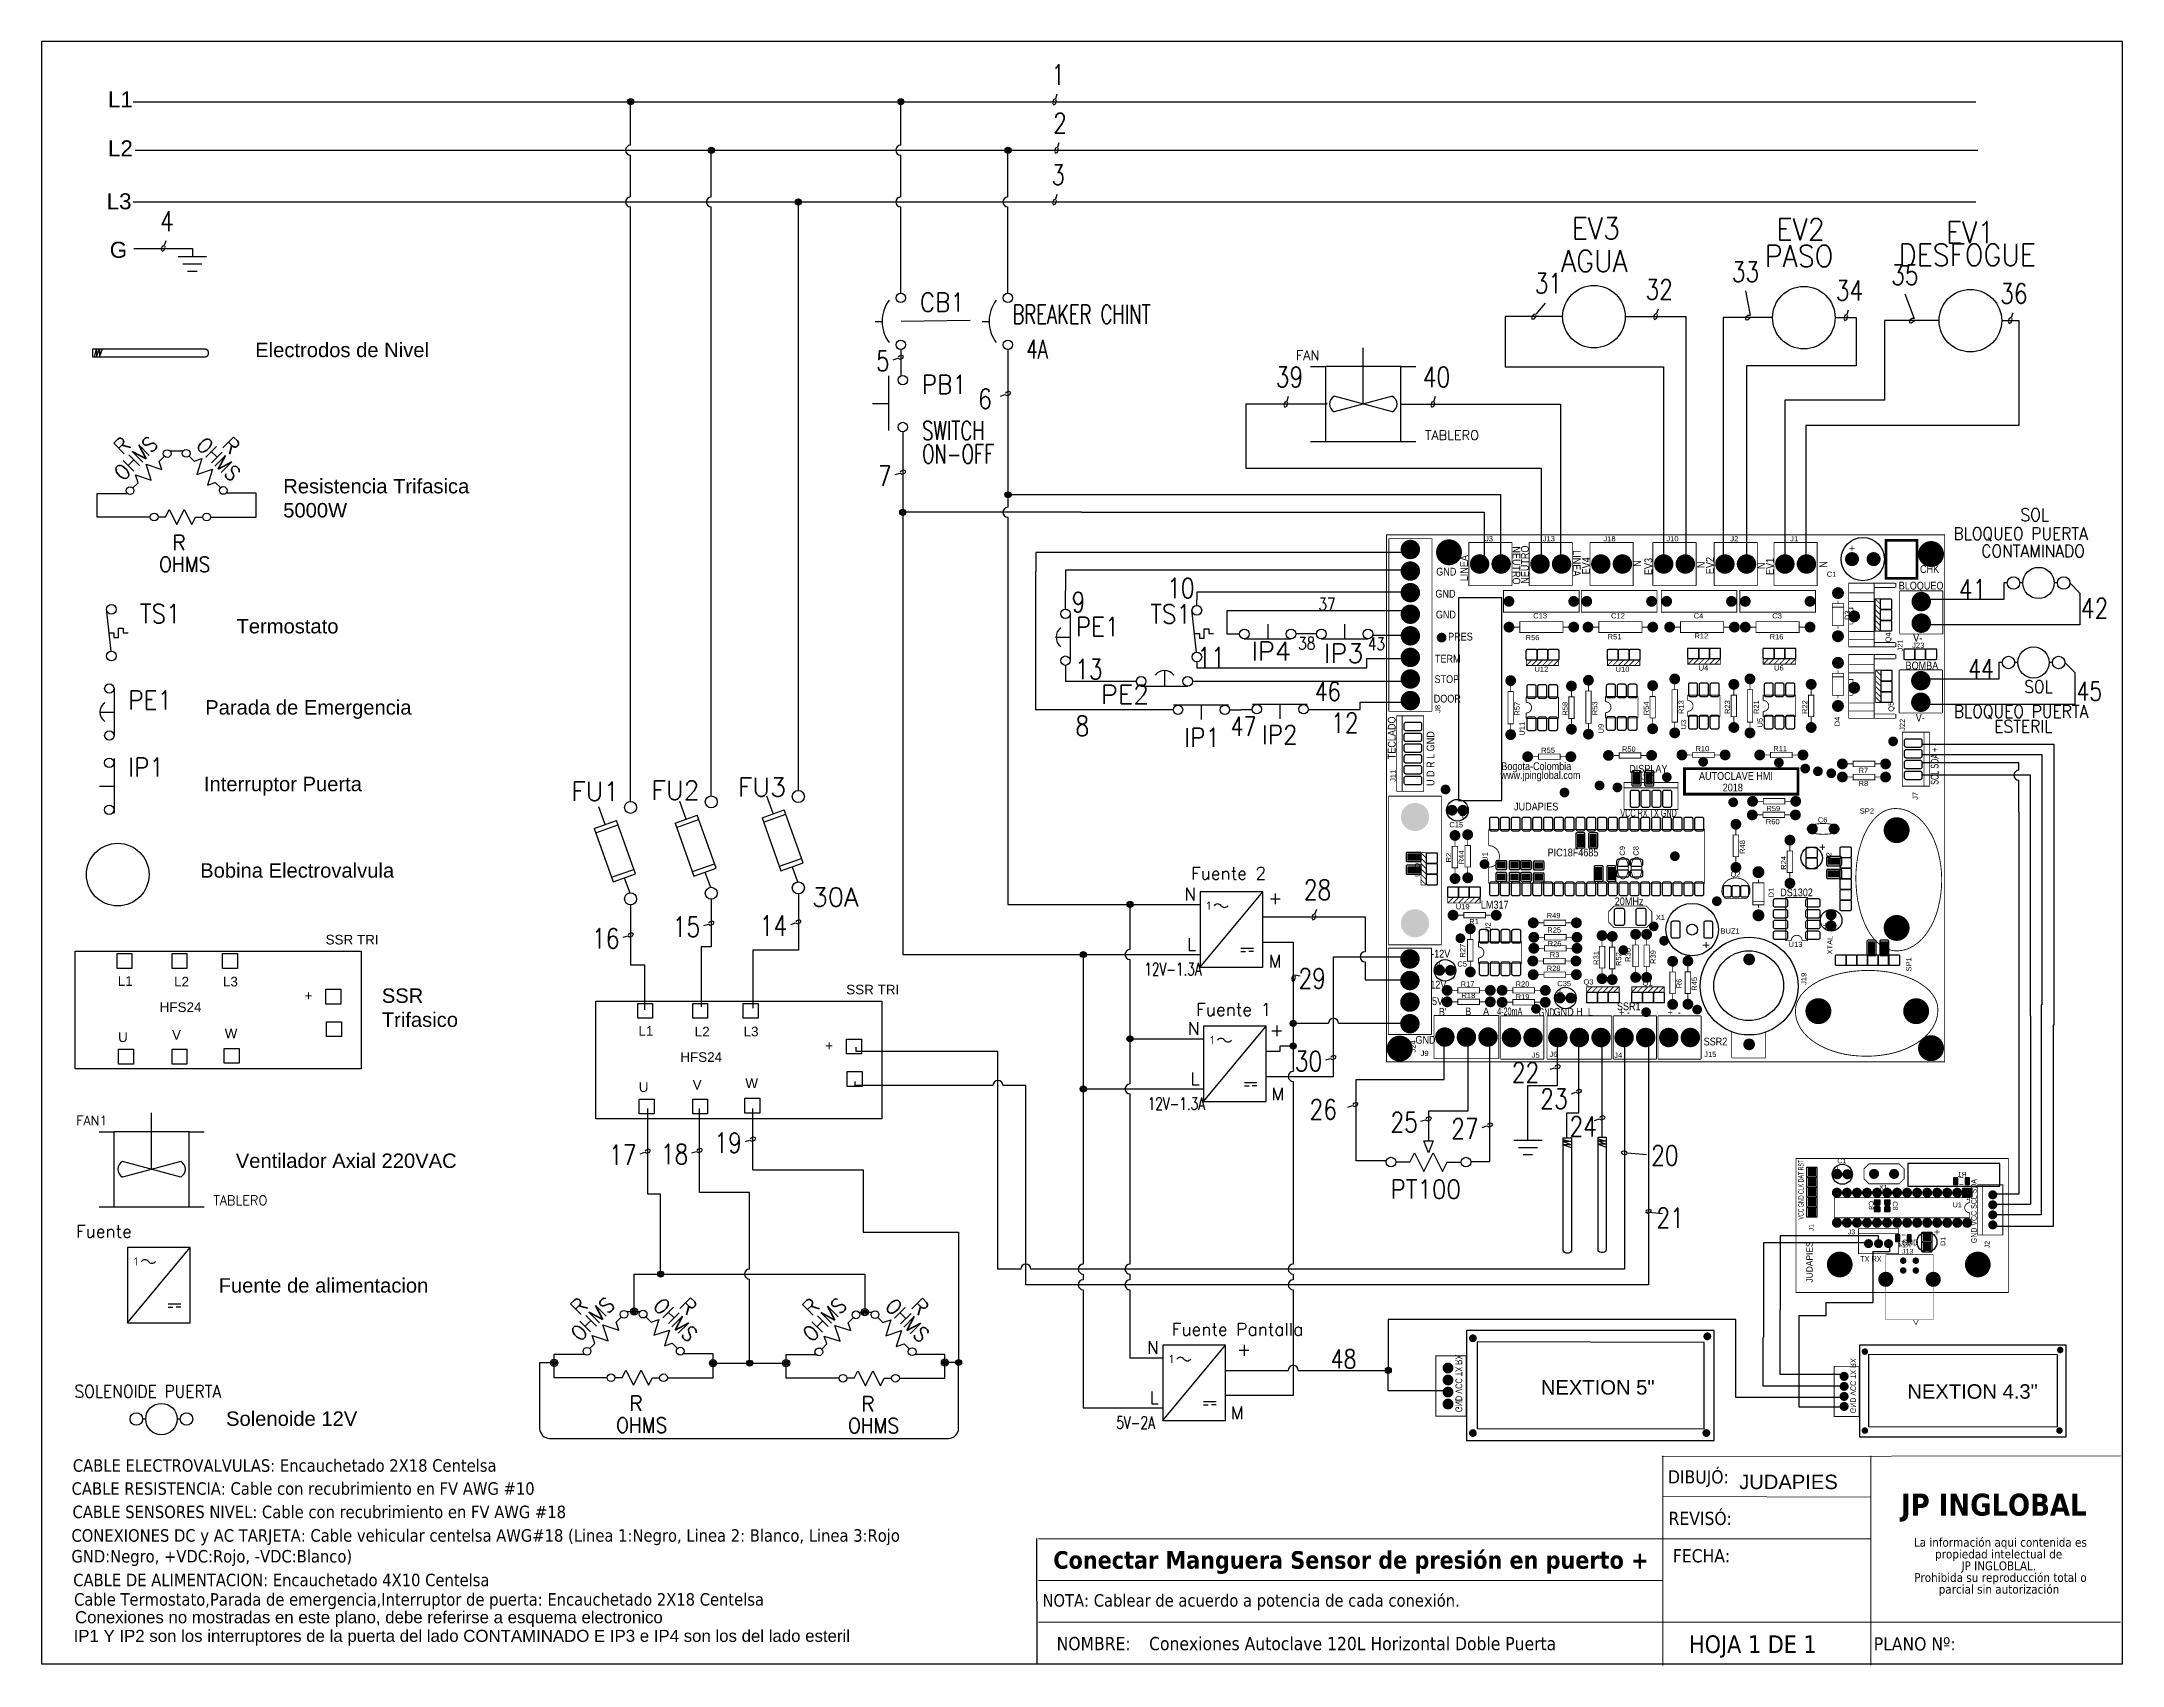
# Model space of a CAD drawing. Header units: inches. Extents: x 18.7 to 39.4, y 4.3 to 20.5.
import ezdxf
from ezdxf.enums import TextEntityAlignment as Align

# ---------------------------------------------------------------- set-up
doc = ezdxf.new("R2010")
doc.units = ezdxf.units.IN
doc.header["$MEASUREMENT"] = 0
doc.linetypes.add('CENTERX2', pattern=[20.32, 12.7, -2.54, 2.54, -2.54])
doc.linetypes.add('HIDDEN2', pattern=[0.1875, 0.125, -0.0625])
for name, color, linetype in [('BLK_12AWG', 7, 'Continuous'), ('CONTORNO', 179, 'Continuous'), ('DESC', 250, 'Continuous'), ('LINK', 9, 'Continuous'), ('MISC', 7, 'Continuous'), ('SYMS', 7, 'Continuous'), ('TAGS', 250, 'Continuous'), ('TERMS', 123, 'Continuous'), ('WIRENO', 250, 'Continuous'), ('WIRES', 7, 'Continuous')]:
    doc.layers.add(name, color=color, linetype=linetype)
doc.styles.add('SLDTEXTSTYLE0', font='tahoma.ttf')
doc.styles.add('SLDTEXTSTYLE1', font='')
doc.styles.get("Standard").update_dxf_attribs({"font": 'arial.ttf'})
doc.styles.add('WD', font='romans.shx')
doc.styles.add('WD_IEC', font='isocp2.shx', dxfattribs={"width": 0.9, "height": 4})
doc.styles.get('SLDTEXTSTYLE1').set_extended_font_data('Tahoma', bold=True)

# ---------------------------------------------------------------- blocks, each defined once
blk = doc.blocks.new('SW_NOTE_2')
at = {"layer": 'CONTORNO', "color": 0, "char_height": 1.0583, "attachment_point": 2, "style": 'SLDTEXTSTYLE0'}
for s, insert in [('La información aqui contenida es ', (10.29, 1.34)), ('propiedad intelectual de', (10.08, -0.07)), ('JP INGLOBLAL.', (10.1, -1.48)), ('Prohibida su reproducción total o ', (10.3, -2.89)), ('parcial sin autorización', (10.12, -4.3))]:
    blk.add_mtext(s, dxfattribs=dict(at, insert=insert))
blk = doc.blocks.new('VPB11')
for p, q in [((-0.094, 0.185), (-0.094, -0.18)), ((-0.202, 0), (-0.094, 0))]:
    blk.add_line(p, q)
for centre in [(0, 0.156), (0, -0.156)]:
    blk.add_circle(centre, 0.0312)
at = {"style": 'WD'}
for tag, p, width in [('INST', (0.127, 0.39), 0.7), ('LOC', (0.127, 0.221), 0.7), ('TAG1', (0.127, 0.064), 0.9), ('XREF', (0.129, -0.09), 0.7), ('DESC1', (0.129, -0.242), 0.7), ('DESC2', (0.129, -0.398), 0.7)]:
    blk.add_attdef(tag, p, '', height=0.125, dxfattribs=dict(at, width=width))
at = {"linetype": 'Continuous', "style": 'WD'}
for tag, height, flags, p in [('TERM01', 0.125, 8, (-0.055, 0.222)), ('MFG', 0.01, 9, (-0.142, -0.088)), ('CAT', 0.01, 9, (-0.142, -0.073))]:
    blk.add_attdef(tag, text='', height=height, dxfattribs=dict(at, flags=flags)).set_placement(p, align=Align.RIGHT)
at = {"color": 7, "style": 'WD', "flags": 1}
for tag, p in [('X2TERM01', (0, 0.188)), ('X8TERM02', (0, -0.188))]:
    blk.add_attdef(tag, p, '', height=0.0125, dxfattribs=at)
at = {"color": 7, "style": 'WD'}
for tag, p in [('X4LINK', (-0.266, 0)), ('X1LINK', (0, 0))]:
    blk.add_attdef(tag, p, '', height=0.01, dxfattribs=at)
at = {"style": 'WD'}
for tag, flags, p in [('CONTACT', 1, (-0.142, -0.053)), ('FAMILY', 9, (-0.142, -0.036))]:
    blk.add_attdef(tag, text='', height=0.01, dxfattribs=dict(at, flags=flags)).set_placement(p, align=Align.RIGHT)
at = {"linetype": 'Continuous', "style": 'WD', "flags": 9}
blk.add_attdef('ASSYCODE', text='', height=0.01, dxfattribs=at).set_placement((-0.155, -0.106), align=Align.CENTER)
at = {"linetype": 'Continuous', "style": 'WD', "flags": 8}
blk.add_attdef('TERM02', text='', height=0.125, dxfattribs=at).set_placement((-0.041, -0.229), align=Align.TOP_RIGHT)
blk = doc.blocks.new('VTS12')
at = {"linetype": 'Continuous'}
blk.add_line((-0.002, -0.123), (-0.033, 0.159), dxfattribs=at)
for p, q in [((-0.015, 0), (0.017, 0)), ((0.017, 0), (0.017, -0.031)), ((0.048, -0.031), (0.048, 0.031)), ((0.048, 0.031), (0.079, 0.031)), ((0.079, 0.031), (0.079, 0)), ((0.079, 0), (0.111, 0)), ((0.017, -0.031), (0.048, -0.031))]:
    blk.add_line(p, q)
for centre in [(0, 0.155), (0, -0.155)]:
    blk.add_circle(centre, 0.0322)
at = {"style": 'WD'}
for tag, p, width in [('INST', (0.189, 0.39), 0.7), ('LOC', (0.189, 0.221), 0.7), ('TAG1', (0.189, 0.064), 0.9), ('XREF', (0.191, -0.09), 0.7), ('DESC1', (0.191, -0.242), 0.7), ('DESC2', (0.191, -0.398), 0.7), ('RATING1', (0.188, -0.554), 0.7), ('WDTAGALT', (0.187, -0.716), 0.7)]:
    blk.add_attdef(tag, p, '', height=0.125, dxfattribs=dict(at, width=width))
at = {"linetype": 'Continuous', "style": 'WD'}
for tag, height, flags, p in [('TERM01', 0.125, 8, (-0.055, 0.207)), ('MFG', 0.01, 9, (-0.08, -0.088)), ('CAT', 0.01, 9, (-0.08, -0.073))]:
    blk.add_attdef(tag, text='', height=height, dxfattribs=dict(at, flags=flags)).set_placement(p, align=Align.RIGHT)
at = {"color": 7, "style": 'WD', "flags": 1}
for tag, p in [('X2TERM01', (0, 0.188)), ('X8TERM02', (0, -0.188))]:
    blk.add_attdef(tag, p, '', height=0.0125, dxfattribs=at)
at = {"color": 7, "style": 'WD'}
for tag, p in [('X4LINK', (-0.109, 0)), ('X1LINK', (0.156, 0))]:
    blk.add_attdef(tag, p, '', height=0.01, dxfattribs=at)
at = {"style": 'WD'}
for tag, flags, p in [('CONTACT', 1, (-0.08, -0.053)), ('FAMILY', 9, (-0.08, -0.036))]:
    blk.add_attdef(tag, text='', height=0.01, dxfattribs=dict(at, flags=flags)).set_placement(p, align=Align.RIGHT)
at = {"linetype": 'Continuous', "style": 'WD', "flags": 9}
blk.add_attdef('ASSYCODE', text='', height=0.01, dxfattribs=at).set_placement((-0.094, -0.125), align=Align.CENTER)
at = {"linetype": 'Continuous', "style": 'WD', "flags": 8}
blk.add_attdef('TERM02', text='', height=0.125, dxfattribs=at).set_placement((-0.041, -0.213), align=Align.TOP_RIGHT)
blk = doc.blocks.new('VPB12M')
for p, q in [((0.034, -0.156), (0.034, 0.156)), ((-0.065, 0), (0.034, 0))]:
    blk.add_line(p, q)
for centre in [(0, 0.156), (0, -0.156)]:
    blk.add_circle(centre, 0.0312)
blk.add_arc((0.016, 0), 0.0781, 126.8699, 233.1301)
at = {"style": 'WD'}
for tag, p, width in [('INST', (0.127, 0.343), 0.7), ('LOC', (0.127, 0.174), 0.7), ('TAG1', (0.127, 0.018), 0.9), ('XREF', (0.129, -0.137), 0.7), ('DESC1', (0.129, -0.289), 0.7), ('DESC2', (0.129, -0.445), 0.7)]:
    blk.add_attdef(tag, p, '', height=0.125, dxfattribs=dict(at, width=width))
at = {"linetype": 'Continuous', "style": 'WD'}
for tag, height, flags, p in [('TERM01', 0.125, 8, (-0.055, 0.207)), ('MFG', 0.01, 9, (-0.111, -0.088)), ('CAT', 0.01, 9, (-0.111, -0.073))]:
    blk.add_attdef(tag, text='', height=height, dxfattribs=dict(at, flags=flags)).set_placement(p, align=Align.RIGHT)
at = {"color": 7, "style": 'WD', "flags": 1}
for tag, p in [('X2TERM01', (0, 0.188)), ('X8TERM02', (0, -0.188))]:
    blk.add_attdef(tag, p, '', height=0.0125, dxfattribs=at)
at = {"color": 7, "style": 'WD'}
for tag, p in [('X4LINK', (-0.141, 0)), ('X1LINK', (0.125, 0))]:
    blk.add_attdef(tag, p, '', height=0.01, dxfattribs=at)
at = {"style": 'WD'}
for tag, flags, p in [('CONTACT', 1, (-0.111, -0.053)), ('FAMILY', 9, (-0.111, -0.036))]:
    blk.add_attdef(tag, text='', height=0.01, dxfattribs=dict(at, flags=flags)).set_placement(p, align=Align.RIGHT)
at = {"linetype": 'Continuous', "style": 'WD', "flags": 9}
blk.add_attdef('ASSYCODE', text='', height=0.01, dxfattribs=at).set_placement((-0.125, -0.106), align=Align.CENTER)
at = {"linetype": 'Continuous', "style": 'WD', "flags": 8}
blk.add_attdef('TERM02', text='', height=0.125, dxfattribs=at).set_placement((-0.041, -0.213), align=Align.TOP_RIGHT)
blk = doc.blocks.new('Nivel')
at = {"layer": 'WIRENO'}
for p, q in [((103.38, 60.01), (103.74, 61.39)), ((103.74, 61.39), (103.74, 60.1)), ((103.74, 60.1), (104.25, 61.39)), ((104.25, 61.39), (104.25, 60.07)), ((104.25, 60.07), (104.74, 61.36))]:
    blk.add_line(p, q, dxfattribs=at)
blk.add_lwpolyline([(103.12, 61.39), (121.77, 61.39, -0.414214), (122.27, 60.89), (122.27, 60.54, -0.414214), (121.77, 60.04), (103.12, 60.04)], format="xyb", close=True, dxfattribs=at)
blk = doc.blocks.new('HT0W01')
for p, q in [((-0.062, 0.062), (0.062, 0.062)), ((-0.062, -0.062), (-0.062, 0.062)), ((0.062, 0.062), (0.062, -0.062)), ((0.062, -0.062), (-0.062, -0.062))]:
    blk.add_line(p, q)
at = {"style": 'WD'}
for tag, p, width in [('INST', (0.062, 0.42), 0.7), ('LOC', (0.062, 0.25), 0.7), ('DESC1', (0.05, -0.385), 0.8)]:
    blk.add_attdef(tag, p, '', height=0.125, dxfattribs=dict(at, width=width))
at = {"linetype": 'Continuous', "style": 'WD', "width": 0.8, "flags": 8}
blk.add_attdef('WIRENO', text='', height=0.125, dxfattribs=at).set_placement((0, 0.094), align=Align.CENTER)
at = {"style": 'WD', "flags": 1}
for tag, p, height in [('X4TERM01', (-0.062, 0), 0.0125), ('X4TERMDESC01', (-0.055, -0.023), 0.025), ('X2TERMDESC01', (-0.006, 0.029), 0.025), ('STRIPSEQ', (0, 0), 0.00125), ('X2TERM01', (0, 0.062), 0.0125), ('X1TERMDESC01', (0.039, 0.007), 0.025), ('X1TERM01', (0.062, 0), 0.0125), ('LINKTERM', (0, -0.002), 0.00125), ('X8TERM01', (0, -0.062), 0.0125), ('X8TERMDESC01', (0, -0.054), 0.025)]:
    blk.add_attdef(tag, p, '', height=height, dxfattribs=at)
at = {"linetype": 'Continuous', "style": 'WD'}
for tag, p, height, width, flags in [('TAGSTRIP', (0.05, -0.229), 0.125, 0.9, 8), ('CAT', (0.213, -0.406), 0.109, 0.8, 1), ('DESC2', (0.05, -0.541), 0.125, 0.8, 8), ('DESC3', (0.05, -0.698), 0.125, 0.8, 8)]:
    blk.add_attdef(tag, p, '', height=height, dxfattribs=dict(at, width=width, flags=flags))
at = {"linetype": 'Continuous', "style": 'WD', "width": 0.8, "flags": 1}
blk.add_attdef('MFG', text='', height=0.109, dxfattribs=at).set_placement((0.088, -0.406), align=Align.RIGHT)
at = {"style": 'WD', "width": 0.7, "flags": 1}
blk.add_attdef('ASSYCODE', (0.062, -0.281), '', height=0.01, dxfattribs=at)
blk = doc.blocks.new('SSR TRIPOLAR')
at = {"layer": 'DESC', "lineweight": 30}
blk.add_lwpolyline([(139.2, 114.456), (141.578, 114.456), (141.578, 113.478), (139.2, 113.478)], close=True, dxfattribs=at)
at = {"layer": 'SYMS'}
for p in [(139.611, 114.376), (140.068, 114.376), (140.488, 114.376), (141.347, 114.08), (141.353, 113.809), (139.624, 113.581), (140.068, 113.581), (140.501, 113.587)]:
    blk.add_blockref('HT0W01', p, dxfattribs=at)
at = {"char_height": 0.08, "attachment_point": 1}
for s, width, insert in [('SSR TRI', 0.51421, (141.282, 114.593)), ('L1', 0.37194, (139.555, 114.249)), ('L2', 0.37194, (140.023, 114.244)), ('L3', 0.37194, (140.429, 114.244)), ('HFS24', 0.37194, (139.903, 114.032)), ('+', 0.37194, (141.107, 114.127)), ('U', 0.37194, (139.558, 113.782)), ('V', 0.37194, (140.006, 113.802)), ('W', 0.37194, (140.444, 113.814))]:
    blk.add_mtext_dynamic_manual_height_columns(s, width=width, gutter_width=0.05, heights=[0], dxfattribs=dict(at, insert=insert))
blk = doc.blocks.new('HRE1T')
for p, q in [((-0.125, 0), (-0.188, 0)), ((-0.125, 0), (-0.094, 0.062)), ((-0.094, 0.062), (-0.031, -0.062)), ((-0.031, -0.062), (0.031, 0.062)), ((0.031, 0.062), (0.094, -0.062)), ((0.094, -0.062), (0.125, 0)), ((0.125, 0), (0.188, 0))]:
    blk.add_line(p, q)
for centre in [(-0.218, 0), (0.218, 0)]:
    blk.add_circle(centre, 0.0322)
at = {"style": 'WD'}
for tag, width, p in [('INST', 0.7, (0, 0.888)), ('LOC', 0.7, (0, 0.719)), ('DESC1', 0.7, (0, 0.562)), ('DESC2', 0.7, (0, 0.406)), ('RATING1', 0.9, (0.006, 0.094))]:
    blk.add_attdef(tag, text='', height=0.125, dxfattribs=dict(at, width=width)).set_placement(p, align=Align.CENTER)
blk.add_attdef('TAG1', text='', height=0.125, dxfattribs=at).set_placement((0, 0.25), align=Align.CENTER)
for tag, p, height, flags in [('X4TERM01', (-0.25, 0), 0.0125, 1), ('FAMILY', (0.205, 0.152), 0.01, 9), ('X1TERM02', (0.25, 0), 0.0125, 1)]:
    blk.add_attdef(tag, p, '', height=height, dxfattribs=dict(at, flags=flags))
at = {"linetype": 'Continuous', "style": 'WD', "flags": 9}
for tag, p in [('ASSYCODE', (0.219, 0.062)), ('MFG', (0.228, 0.089)), ('CAT', (0.23, 0.108))]:
    blk.add_attdef(tag, text='', height=0.01, dxfattribs=at).set_placement(p, align=Align.CENTER)
at = {"linetype": 'Continuous', "style": 'WD', "flags": 8}
blk.add_attdef('TERM01', text='', height=0.125, dxfattribs=at).set_placement((-0.312, -0.047), align=Align.TOP_RIGHT)
at = {"style": 'WD', "width": 0.9}
blk.add_attdef('RATING2', text='', height=0.125, dxfattribs=at).set_placement((0.006, -0.125), align=Align.TOP_CENTER)
at = {"linetype": 'Continuous', "style": 'WD', "flags": 8}
blk.add_attdef('TERM02', text='', height=0.125, dxfattribs=at).set_placement((0.312, -0.047), align=Align.TOP_LEFT)
blk = doc.blocks.new('WDDOT')
for radius in [0.03, 0.0187, 0.00929]:
    blk.add_circle((0, 0), radius)
blk = doc.blocks.new('VPB12')
for p, q in [((0.033, 0.185), (0.033, -0.18)), ((-0.064, 0), (0.033, 0))]:
    blk.add_line(p, q)
for centre in [(0, 0.156), (0, -0.156)]:
    blk.add_circle(centre, 0.0312)
at = {"style": 'WD'}
for tag, p, width in [('INST', (0.127, 0.39), 0.7), ('LOC', (0.127, 0.221), 0.7), ('TAG1', (0.127, 0.064), 0.9), ('XREF', (0.129, -0.09), 0.7), ('DESC1', (0.129, -0.242), 0.7), ('DESC2', (0.129, -0.398), 0.7)]:
    blk.add_attdef(tag, p, '', height=0.125, dxfattribs=dict(at, width=width))
at = {"linetype": 'Continuous', "style": 'WD'}
for tag, height, flags, p in [('TERM01', 0.125, 8, (-0.055, 0.222)), ('MFG', 0.01, 9, (0.014, -0.088)), ('CAT', 0.01, 9, (0.014, -0.073))]:
    blk.add_attdef(tag, text='', height=height, dxfattribs=dict(at, flags=flags)).set_placement(p, align=Align.RIGHT)
at = {"color": 7, "style": 'WD', "flags": 1}
for tag, p in [('X2TERM01', (0, 0.188)), ('X8TERM02', (0, -0.188))]:
    blk.add_attdef(tag, p, '', height=0.0125, dxfattribs=at)
at = {"color": 7, "style": 'WD'}
for tag, p in [('X4LINK', (-0.125, 0)), ('X1LINK', (0.125, 0))]:
    blk.add_attdef(tag, p, '', height=0.01, dxfattribs=at)
at = {"style": 'WD'}
for tag, flags, p in [('CONTACT', 1, (0.014, -0.053)), ('FAMILY', 9, (0.014, -0.036))]:
    blk.add_attdef(tag, text='', height=0.01, dxfattribs=dict(at, flags=flags)).set_placement(p, align=Align.RIGHT)
at = {"linetype": 'Continuous', "style": 'WD', "flags": 9}
blk.add_attdef('ASSYCODE', text='', height=0.01, dxfattribs=at).set_placement((-0.001, -0.105), align=Align.CENTER)
at = {"linetype": 'Continuous', "style": 'WD', "flags": 8}
blk.add_attdef('TERM02', text='', height=0.125, dxfattribs=at).set_placement((-0.041, -0.229), align=Align.TOP_RIGHT)
blk = doc.blocks.new('HCR1')
blk.add_circle((0, 0), 0.156)
at = {"style": 'WD'}
for tag, height, width, p in [('INST', 0.0625, 0.7, (0.006, 0.429)), ('TAG1', 0.109, 0.9, (0, 0.202)), ('LOC', 0.0625, 0.7, (0.006, 0.344))]:
    blk.add_attdef(tag, text='', height=height, dxfattribs=dict(at, width=width)).set_placement(p, align=Align.CENTER)
at = {"linetype": 'Continuous', "style": 'WD', "flags": 9}
blk.add_attdef('ASSYCODE', text='', height=0.01, dxfattribs=at).set_placement((0, 0.125), align=Align.CENTER)
at = {"style": 'WD', "flags": 9}
blk.add_attdef('FAMILY', text='', height=0.01, dxfattribs=at).set_placement((-0.005, 0.17), align=Align.CENTER)
at = {"linetype": 'Continuous', "style": 'WD', "flags": 1}
for tag, p in [('MFG', (0, 0.14)), ('CAT', (0, 0.159))]:
    blk.add_attdef(tag, text='', height=0.01, dxfattribs=at).set_placement(p, align=Align.MIDDLE)
at = {"style": 'WD'}
for tag, p, height, width in [('DESC1', (1.126, 0.06), 0.109, 0.9), ('DESC2', (1.126, -0.083), 0.109, 0.9), ('DESC3', (1.126, -0.226), 0.109, 0.9), ('XREFNO', (1.325, -0.393), 0.0938, 0.8), ('XREFNC', (1.315, -0.516), 0.0938, 0.8)]:
    blk.add_attdef(tag, p, '', height=height, dxfattribs=dict(at, width=width))
at = {"style": 'WD', "flags": 1}
for tag, p in [('X4TERM01', (-0.156, 0)), ('X1TERM02', (0.156, 0))]:
    blk.add_attdef(tag, p, '', height=0.0109, dxfattribs=at)
at = {"linetype": 'Continuous', "style": 'WD'}
blk.add_attdef('TERM01', text='', height=0.0625, dxfattribs=at).set_placement((-0.2, -0.035), align=Align.TOP_RIGHT)
blk.add_attdef('TERM02', text='', height=0.0625, dxfattribs=at).set_placement((0.2, -0.035), align=Align.TOP_LEFT)
at = {"style": 'WD', "width": 0.8, "flags": 8}
for tag, p in [('NO', (1.123, -0.393)), ('NC', (1.121, -0.516))]:
    blk.add_attdef(tag, p, '', height=0.0938, dxfattribs=at)
blk = doc.blocks.new('VDS11FR')
for p, q in [((-0.168, 0.19), (-0.21, 0.307)), ((-0.241, 0.163), (-0.094, 0.216)), ((-0.241, 0.163), (-0.116, -0.19)), ((-0.231, 0.134), (-0.084, 0.187)), ((0.032, -0.137), (-0.094, 0.216)), ((-0.126, -0.16), (0.021, -0.108)), ((-0.116, -0.19), (0.032, -0.137)), ((-0.042, -0.164), (-0.006, -0.264))]:
    blk.add_line(p, q)
for centre in [(0, 0.304), (0, -0.304)]:
    blk.add_circle(centre, 0.04)
at = {"style": 'WD', "flags": 8}
for tag, p in [('TERM02', (0.089, 0.432)), ('TERM01', (0.089, -0.303))]:
    blk.add_attdef(tag, text='', height=0.125, dxfattribs=at).set_placement(p, align=Align.TOP_LEFT)
at = {"style": 'WD'}
for tag, p, height, flags in [('X2TERM02', (0, 0.344), 0.0125, 1), ('X4LINK', (-0.348, 0), 0.01, 1), ('FAMILY', (-0.312, 0.034), 0.01, 9), ('X1LINK', (0.125, 0), 0.01, 1), ('CONTACT', (-0.312, -0.046), 0.01, 9), ('X8TERM01', (0, -0.344), 0.0125, 1)]:
    blk.add_attdef(tag, p, '', height=height, dxfattribs=dict(at, flags=flags))
at = {"style": 'WD', "width": 0.7}
blk.add_attdef('RATING1', text='', height=0.125, rotation=289.6202, dxfattribs=at).set_placement((-0.097, 0.019), align=Align.MIDDLE_CENTER)
for tag, p in [('INST', (0.219, 0.148)), ('LOC', (0.219, -0.024))]:
    blk.add_attdef(tag, p, '', height=0.125, dxfattribs=at)
at = {"style": 'WD', "flags": 9}
for tag, p in [('MFG', (-0.284, -0.003)), ('CAT', (-0.284, 0.017)), ('ASSYCODE', (-0.287, -0.024))]:
    blk.add_attdef(tag, text='', height=0.01, dxfattribs=at).set_placement(p, align=Align.CENTER)
at = {"style": 'WD'}
blk.add_attdef('TAG1', (0.219, -0.189), '', height=0.125, dxfattribs=at)
blk = doc.blocks.new('VGND2')
for p, q in [((0.09375, 0), (-0.09375, 0)), ((-0.0625, -0.046875), (0.0625, -0.046875)), ((-0.03125, -0.09375), (0.03125, -0.09375))]:
    blk.add_line(p, q)
at = {"style": 'WD', "flags": 1}
blk.add_attdef('X2TERM01', (0, 0), '', height=0.01, dxfattribs=at)
blk = doc.blocks.new('VM1_AXIAL_FLOW_FAN1')
for p, q in [((0, 0), (0, 0.75)), ((-0.7, 0.5), (-0.5, 0.5)), ((-0.5, -0.5), (-0.5, 0.5)), ((0.5, 0.5), (-0.5, 0.5)), ((0.5, -0.5), (0.5, 0.5)), ((0.5, 0.5), (0.7, 0.5)), ((0.386, -0.104), (-0.386, 0.104)), ((0.386, 0.104), (-0.386, -0.104)), ((-0.7, -0.5), (-0.5, -0.5)), ((-0.5, -0.5), (0.5, -0.5)), ((0.5, -0.5), (0.7, -0.5))]:
    blk.add_line(p, q)
for centre, start, end in [((-0.333, 0), 117.1247, 242.8753), ((0.333, 0), 297.1247, 62.8753)]:
    blk.add_arc(centre, 0.116, start, end)
at = {"style": 'WD'}
for tag, height, p in [('INST', 0.125, (-0.585, 0.957)), ('LOC', 0.125, (-0.588, 0.777)), ('TAG1', 0.125, (-0.585, 0.586)), ('TERM01', 0.0625, (-0.51, 0.016))]:
    blk.add_attdef(tag, text='', height=height, dxfattribs=at).set_placement(p, align=Align.RIGHT)
for tag, p, height in [('X2TERM04', (0, 0.75), 0.005), ('TERM04', (0.009, 0.76), 0.0625), ('X4TERM01', (-0.5, 0), 0.01), ('X1TERM03', (0.5, 0), 0.005), ('TERM03', (0.511, 0.012), 0.0625), ('RATING1', (0.82, -0.261), 0.125), ('X8TERM02', (0, -0.5), 0.005), ('TERM02', (0.002, -0.573), 0.0625), ('DESC1', (0.82, -0.477), 0.125), ('DESC2', (0.82, -0.661), 0.125), ('DESC3', (0.82, -0.851), 0.125), ('WDTAGALT', (0.827, -1.032), 0.125)]:
    blk.add_attdef(tag, p, '', height=height, dxfattribs=at)
blk.add_attdef('XREF', text='', height=0.0625, rotation=0.0625, dxfattribs=at).set_placement((0.743, 0.595), align=Align.TOP_CENTER)
at = {"style": 'WD', "flags": 1}
for tag, p in [('FAMILY', (-0.659, -0.3)), ('CAT', (-0.659, -0.345)), ('MFG', (-0.657, -0.376)), ('WDTYPE', (-0.644, -0.442)), ('ASSYCODE', (-0.629, -0.405))]:
    blk.add_attdef(tag, text='', height=0.01, dxfattribs=at).set_placement(p, align=Align.CENTER)
blk = doc.blocks.new('VVR1TZR')
for p, q in [((0, 0.125), (0, 0.217)), ((-0.141, -0.031), (-0.141, 0.031)), ((-0.141, 0.031), (-0.062, 0)), ((-0.062, 0), (-0.141, -0.031)), ((-0.062, 0.031), (0.062, 0.094)), ((0.062, -0.031), (-0.062, 0.031)), ((0.062, 0.094), (0, 0.125)), ((-0.062, -0.094), (0.062, -0.031)), ((0, -0.125), (-0.062, -0.094)), ((0, -0.125), (0, -0.217))]:
    blk.add_line(p, q)
for centre in [(0, 0.249), (0, -0.249)]:
    blk.add_circle(centre, 0.0322)
at = {"style": 'WD', "width": 0.7}
for tag, p in [('INST', (0.156, 0.56)), ('LOC', (0.156, 0.39))]:
    blk.add_attdef(tag, text='', height=0.125, dxfattribs=at).set_placement(p, align=Align.TOP_LEFT)
at = {"linetype": 'Continuous', "style": 'WD', "flags": 8}
for tag, p in [('TERM01', (-0.062, 0.281)), ('TERM03', (-0.078, 0.047))]:
    blk.add_attdef(tag, text='', height=0.125, dxfattribs=at).set_placement(p, align=Align.RIGHT)
at = {"color": 7, "style": 'WD', "flags": 1}
for tag, p in [('X2TERM01', (0, 0.281)), ('X4TERM01', (-0.031, 0.25)), ('X1TERM01', (0.031, 0.25)), ('X4TERM03', (-0.141, 0)), ('X4TERM02', (-0.031, -0.25)), ('X8TERM02', (0, -0.281)), ('X1TERM02', (0.031, -0.25))]:
    blk.add_attdef(tag, p, '', height=0.0125, dxfattribs=at)
at = {"style": 'WD'}
for tag, p, width in [('RATING1', (0.156, 0.109), 0.9), ('TAG1', (0.153, -0.047), 0.9), ('DESC1', (0.156, -0.203), 0.7), ('DESC2', (0.156, -0.36), 0.7)]:
    blk.add_attdef(tag, p, '', height=0.125, dxfattribs=dict(at, width=width))
at = {"linetype": 'Continuous', "style": 'WD', "flags": 9}
blk.add_attdef('ASSYCODE', text='', height=0.01, dxfattribs=at).set_placement((-0.219, -0.125), align=Align.CENTER)
at = {"style": 'WD', "flags": 9}
blk.add_attdef('FAMILY', text='', height=0.01, dxfattribs=at).set_placement((-0.219, -0.066), align=Align.CENTER)
at = {"linetype": 'Continuous', "style": 'WD', "flags": 9}
for tag, p in [('MFG', (-0.221, -0.099)), ('CAT', (-0.221, -0.084))]:
    blk.add_attdef(tag, text='', height=0.01, dxfattribs=at).set_placement(p, align=Align.MIDDLE)
at = {"linetype": 'Continuous', "style": 'WD', "flags": 8}
blk.add_attdef('TERM02', text='', height=0.125, dxfattribs=at).set_placement((-0.062, -0.281), align=Align.TOP_RIGHT)
blk = doc.blocks.new('RPAD')
blk.add_trace([(-0.5, -0.5), (-0.5, 0.5), (0.5, -0.5), (0.5, 0.5)])
blk = doc.blocks.new('EPAD')
at = {"const_width": 0.5}
blk.add_lwpolyline([(-0.25, 0, 1), (0.25, 0, 1)], format="xyb", close=True, dxfattribs=at)
blk = doc.blocks.new('tarjetacontrol3')
for points, const_width in [([(48.372, 36.339), (56.126, 36.339), (56.126, 43.662), (48.372, 43.662), (48.372, 36.339)], 0.012), ([(48.372, 36.339), (56.126, 36.339), (56.126, 43.662), (48.372, 43.662), (48.372, 36.339)], 0.012), ([(48.372, 36.339), (56.126, 36.339), (56.126, 43.662), (48.372, 43.662), (48.372, 36.339)], 0.012), ([(48.403, 43.609), (49.003, 43.609), (49.003, 41.209)], 0.012), ([(48.403, 41.209), (48.403, 43.609)], 0.012), ([(48.403, 43.609), (49.003, 43.609), (49.003, 41.209)], 0.012), ([(48.403, 41.209), (48.403, 43.609)], 0.012), ([(48.403, 43.609), (49.003, 43.609), (49.003, 41.209)], 0.012), ([(48.403, 41.209), (48.403, 43.609)], 0.012), ([(49.515, 43.557), (49.515, 42.957)], 0.012), ([(49.515, 43.557), (50.115, 43.557)], 0.012), ([(49.515, 43.557), (49.515, 42.957)], 0.012), ([(49.515, 43.557), (50.115, 43.557)], 0.012), ([(49.515, 43.557), (49.515, 42.957)], 0.012), ([(49.515, 43.557), (50.115, 43.557)], 0.012), ([(50.115, 43.557), (50.115, 42.957)], 0.012), ([(50.115, 43.557), (50.115, 42.957)], 0.012), ([(50.115, 43.557), (50.115, 42.957)], 0.012), ([(50.354, 43.557), (50.354, 42.957)], 0.012), ([(50.354, 43.557), (50.954, 43.557)], 0.012), ([(50.354, 43.557), (50.354, 42.957)], 0.012), ([(50.354, 43.557), (50.954, 43.557)], 0.012), ([(50.354, 43.557), (50.354, 42.957)], 0.012), ([(50.354, 43.557), (50.954, 43.557)], 0.012), ([(50.954, 43.557), (50.954, 42.957)], 0.012), ([(50.954, 43.557), (50.954, 42.957)], 0.012), ([(50.954, 43.557), (50.954, 42.957)], 0.012), ([(51.199, 43.557), (51.199, 42.957)], 0.012), ([(51.199, 43.557), (51.799, 43.557)], 0.012), ([(51.199, 43.557), (51.199, 42.957)], 0.012), ([(51.199, 43.557), (51.799, 43.557)], 0.012), ([(51.199, 43.557), (51.199, 42.957)], 0.012), ([(51.199, 43.557), (51.799, 43.557)], 0.012), ([(51.799, 43.557), (51.799, 42.957)], 0.012), ([(51.799, 43.557), (51.799, 42.957)], 0.012), ([(51.799, 43.557), (51.799, 42.957)], 0.012), ([(52.073, 43.557), (52.073, 42.957)], 0.012), ([(52.073, 43.557), (52.673, 43.557)], 0.012), ([(52.073, 43.557), (52.073, 42.957)], 0.012), ([(52.073, 43.557), (52.673, 43.557)], 0.012), ([(52.073, 43.557), (52.073, 42.957)], 0.012), ([(52.073, 43.557), (52.673, 43.557)], 0.012), ([(52.673, 43.557), (52.673, 42.957)], 0.012), ([(52.673, 43.557), (52.673, 42.957)], 0.012), ([(52.673, 43.557), (52.673, 42.957)], 0.012), ([(52.923, 43.557), (52.923, 42.957)], 0.012), ([(52.923, 43.557), (53.523, 43.557)], 0.012), ([(52.923, 43.557), (52.923, 42.957)], 0.012), ([(52.923, 43.557), (53.523, 43.557)], 0.012), ([(52.923, 43.557), (52.923, 42.957)], 0.012), ([(52.923, 43.557), (53.523, 43.557)], 0.012), ([(53.523, 43.557), (53.523, 42.957)], 0.012), ([(53.523, 43.557), (53.523, 42.957)], 0.012), ([(53.523, 43.557), (53.523, 42.957)], 0.012), ([(53.756, 43.557), (53.756, 42.957)], 0.012), ([(53.756, 43.557), (54.356, 43.557)], 0.012), ([(53.756, 43.557), (53.756, 42.957)], 0.012), ([(53.756, 43.557), (54.356, 43.557)], 0.012), ([(53.756, 43.557), (53.756, 42.957)], 0.012), ([(53.756, 43.557), (54.356, 43.557)], 0.012), ([(54.356, 43.557), (54.356, 42.957)], 0.012), ([(54.356, 43.557), (54.356, 42.957)], 0.012), ([(54.356, 43.557), (54.356, 42.957)], 0.012), ([(54.801, 43.475), (54.876, 43.475)], 0.012), ([(54.801, 43.475), (54.876, 43.475)], 0.012), ([(54.801, 43.475), (54.876, 43.475)], 0.012), ([(54.839, 43.513), (54.839, 43.438)], 0.012), ([(54.839, 43.513), (54.839, 43.438)], 0.012), ([(54.839, 43.513), (54.839, 43.438)], 0.012), ([(55.311, 43.059), (55.742, 43.059), (55.742, 43.585), (55.311, 43.585), (55.311, 43.059)], 0.0375), ([(55.311, 43.059), (55.742, 43.059), (55.742, 43.585), (55.311, 43.585), (55.311, 43.059)], 0.0375), ([(55.311, 43.059), (55.742, 43.059), (55.742, 43.585), (55.311, 43.585), (55.311, 43.059)], 0.0375), ([(49.515, 42.957), (50.115, 42.957)], 0.012), ([(49.515, 42.957), (50.115, 42.957)], 0.012), ([(49.515, 42.957), (50.115, 42.957)], 0.012), ([(49.998, 42.588), (51.048, 42.588), (51.048, 42.888), (49.998, 42.888), (49.998, 42.588)], 0.012), ([(49.998, 42.588), (51.048, 42.588), (51.048, 42.888), (49.998, 42.888), (49.998, 42.588)], 0.012), ([(49.998, 42.588), (51.048, 42.588), (51.048, 42.888), (49.998, 42.888), (49.998, 42.588)], 0.012), ([(50.354, 42.957), (50.954, 42.957)], 0.012), ([(50.354, 42.957), (50.954, 42.957)], 0.012), ([(50.354, 42.957), (50.954, 42.957)], 0.012), ([(51.079, 42.588), (52.129, 42.588), (52.129, 42.888), (51.079, 42.888), (51.079, 42.588)], 0.012), ([(51.079, 42.588), (52.129, 42.588), (52.129, 42.888), (51.079, 42.888), (51.079, 42.588)], 0.012), ([(51.079, 42.588), (52.129, 42.588), (52.129, 42.888), (51.079, 42.888), (51.079, 42.588)], 0.012), ([(51.199, 42.957), (51.799, 42.957)], 0.012), ([(51.199, 42.957), (51.799, 42.957)], 0.012), ([(51.199, 42.957), (51.799, 42.957)], 0.012), ([(52.073, 42.957), (52.673, 42.957)], 0.012), ([(52.073, 42.957), (52.673, 42.957)], 0.012), ([(52.073, 42.957), (52.673, 42.957)], 0.012), ([(52.189, 42.588), (53.239, 42.588), (53.239, 42.888), (52.189, 42.888), (52.189, 42.588)], 0.012), ([(52.189, 42.588), (53.239, 42.588), (53.239, 42.888), (52.189, 42.888), (52.189, 42.588)], 0.012), ([(52.189, 42.588), (53.239, 42.588), (53.239, 42.888), (52.189, 42.888), (52.189, 42.588)], 0.012), ([(52.923, 42.957), (53.523, 42.957)], 0.012), ([(52.923, 42.957), (53.523, 42.957)], 0.012), ([(52.923, 42.957), (53.523, 42.957)], 0.012), ([(53.281, 42.588), (54.331, 42.588), (54.331, 42.888), (53.281, 42.888), (53.281, 42.588)], 0.012), ([(53.281, 42.588), (54.331, 42.588), (54.331, 42.888), (53.281, 42.888), (53.281, 42.588)], 0.012), ([(53.281, 42.588), (54.331, 42.588), (54.331, 42.888), (53.281, 42.888), (53.281, 42.588)], 0.012), ([(53.756, 42.957), (54.356, 42.957)], 0.012), ([(53.756, 42.957), (54.356, 42.957)], 0.012), ([(53.756, 42.957), (54.356, 42.957)], 0.012), ([(54.793, 42.106), (54.793, 42.991), (55.442, 42.991)], 0.012), ([(54.793, 42.106), (54.793, 42.991), (55.442, 42.991)], 0.012), ([(54.793, 42.106), (54.793, 42.991), (55.442, 42.991)], 0.012), ([(54.804, 42.856), (55.147, 42.856)], 0.012), ([(54.804, 42.856), (55.147, 42.856)], 0.012), ([(54.804, 42.856), (55.147, 42.856)], 0.012), ([(55.147, 42.106), (55.147, 42.985)], 0.012), ([(55.147, 42.106), (55.147, 42.985)], 0.012), ([(55.147, 42.106), (55.147, 42.985)], 0.012), ([(55.442, 42.932), (55.147, 42.932)], 0.012), ([(55.442, 42.932), (55.147, 42.932)], 0.012), ([(55.442, 42.932), (55.147, 42.932)], 0.012), ([(55.448, 42.932), (55.448, 42.991)], 0.012), ([(55.448, 42.932), (55.448, 42.991)], 0.012), ([(55.448, 42.932), (55.448, 42.991)], 0.012), ([(56.101, 42.885), (55.501, 42.885)], 0.012), ([(55.501, 42.885), (55.501, 42.285)], 0.012), ([(56.101, 42.885), (55.501, 42.885)], 0.012), ([(55.501, 42.885), (55.501, 42.285)], 0.012), ([(56.101, 42.885), (55.501, 42.885)], 0.012), ([(55.501, 42.885), (55.501, 42.285)], 0.012), ([(56.101, 42.885), (56.101, 42.285)], 0.012), ([(56.101, 42.885), (56.101, 42.285)], 0.012), ([(56.101, 42.885), (56.101, 42.285)], 0.012), ([(54.566, 42.4), (54.723, 42.4), (54.723, 42.706), (54.566, 42.706), (54.566, 42.4)], 0.012), ([(54.566, 42.4), (54.723, 42.4), (54.723, 42.706), (54.566, 42.706), (54.566, 42.4)], 0.012), ([(54.566, 42.4), (54.723, 42.4), (54.723, 42.706), (54.566, 42.706), (54.566, 42.4)], 0.012), ([(54.722, 42.658), (54.567, 42.658)], 0.012), ([(54.722, 42.658), (54.567, 42.658)], 0.012), ([(54.722, 42.658), (54.567, 42.658)], 0.012), ([(54.644, 42.748), (54.644, 42.706)], 0.012), ([(54.644, 42.748), (54.644, 42.706)], 0.012), ([(54.644, 42.748), (54.644, 42.706)], 0.012), ([(54.799, 42.737), (55.147, 42.737)], 0.012), ([(54.799, 42.737), (55.147, 42.737)], 0.012), ([(54.799, 42.737), (55.147, 42.737)], 0.012), ([(54.858, 42.643), (54.799, 42.643)], 0.012), ([(54.858, 42.643), (54.799, 42.643)], 0.012), ([(54.858, 42.643), (54.799, 42.643)], 0.012), ([(54.852, 42.43), (54.852, 42.483), (54.917, 42.483), (54.917, 42.578), (54.858, 42.578), (54.852, 42.578), (54.852, 42.643)], 0.012), ([(54.852, 42.43), (54.852, 42.483), (54.917, 42.483), (54.917, 42.578), (54.858, 42.578), (54.852, 42.578), (54.852, 42.643)], 0.012), ([(54.852, 42.43), (54.852, 42.483), (54.917, 42.483), (54.917, 42.578), (54.858, 42.578), (54.852, 42.578), (54.852, 42.643)], 0.012), ([(55.236, 42.323), (55.386, 42.323), (55.386, 42.773), (55.236, 42.773), (55.236, 42.323), (55.161, 42.323), (55.161, 42.773), (55.236, 42.773)], 0.012), ([(55.236, 42.698), (55.161, 42.773)], 0.012), ([(55.236, 42.323), (55.386, 42.323), (55.386, 42.773), (55.236, 42.773), (55.236, 42.323), (55.161, 42.323), (55.161, 42.773), (55.236, 42.773)], 0.012), ([(55.236, 42.698), (55.161, 42.773)], 0.012), ([(55.236, 42.323), (55.386, 42.323), (55.386, 42.773), (55.236, 42.773), (55.236, 42.323), (55.161, 42.323), (55.161, 42.773), (55.236, 42.773)], 0.012), ([(55.236, 42.698), (55.161, 42.773)], 0.012), ([(55.236, 42.623), (55.161, 42.698)], 0.012), ([(55.236, 42.623), (55.161, 42.698)], 0.012), ([(55.236, 42.623), (55.161, 42.698)], 0.012), ([(55.236, 42.548), (55.161, 42.623)], 0.012), ([(55.236, 42.548), (55.161, 42.623)], 0.012), ([(55.236, 42.548), (55.161, 42.623)], 0.012), ([(55.236, 42.473), (55.161, 42.548)], 0.012), ([(55.236, 42.473), (55.161, 42.548)], 0.012), ([(55.236, 42.473), (55.161, 42.548)], 0.012), ([(50.148, 42.38), (50.223, 42.38)], 0.012), ([(50.148, 42.38), (50.223, 42.38)], 0.012), ([(50.148, 42.38), (50.223, 42.38)], 0.012), ([(50.223, 42.305), (50.823, 42.305), (50.823, 42.455), (50.223, 42.455), (50.223, 42.305)], 0.012), ([(50.223, 42.305), (50.823, 42.305), (50.823, 42.455), (50.223, 42.455), (50.223, 42.305)], 0.012), ([(50.223, 42.305), (50.823, 42.305), (50.823, 42.455), (50.223, 42.455), (50.223, 42.305)], 0.012), ([(50.823, 42.38), (50.898, 42.38)], 0.012), ([(50.823, 42.38), (50.898, 42.38)], 0.012), ([(50.823, 42.38), (50.898, 42.38)], 0.012), ([(51.246, 42.38), (51.321, 42.38)], 0.012), ([(51.246, 42.38), (51.321, 42.38)], 0.012), ([(51.246, 42.38), (51.321, 42.38)], 0.012), ([(51.321, 42.305), (51.921, 42.305), (51.921, 42.455), (51.321, 42.455), (51.321, 42.305)], 0.012), ([(51.321, 42.305), (51.921, 42.305), (51.921, 42.455), (51.321, 42.455), (51.321, 42.305)], 0.012), ([(51.321, 42.305), (51.921, 42.305), (51.921, 42.455), (51.321, 42.455), (51.321, 42.305)], 0.012), ([(51.921, 42.38), (51.996, 42.38)], 0.012), ([(51.921, 42.38), (51.996, 42.38)], 0.012), ([(51.921, 42.38), (51.996, 42.38)], 0.012), ([(52.38, 42.38), (52.455, 42.38)], 0.012), ([(52.38, 42.38), (52.455, 42.38)], 0.012), ([(52.38, 42.38), (52.455, 42.38)], 0.012), ([(52.455, 42.305), (53.055, 42.305), (53.055, 42.455), (52.455, 42.455), (52.455, 42.305)], 0.012), ([(52.455, 42.305), (53.055, 42.305), (53.055, 42.455), (52.455, 42.455), (52.455, 42.305)], 0.012), ([(52.455, 42.305), (53.055, 42.305), (53.055, 42.455), (52.455, 42.455), (52.455, 42.305)], 0.012), ([(53.055, 42.38), (53.13, 42.38)], 0.012), ([(53.055, 42.38), (53.13, 42.38)], 0.012), ([(53.055, 42.38), (53.13, 42.38)], 0.012), ([(53.431, 42.38), (53.506, 42.38)], 0.012), ([(53.431, 42.38), (53.506, 42.38)], 0.012), ([(53.431, 42.38), (53.506, 42.38)], 0.012), ([(53.506, 42.305), (54.106, 42.305), (54.106, 42.455), (53.506, 42.455), (53.506, 42.305)], 0.012), ([(53.506, 42.305), (54.106, 42.305), (54.106, 42.455), (53.506, 42.455), (53.506, 42.305)], 0.012), ([(53.506, 42.305), (54.106, 42.305), (54.106, 42.455), (53.506, 42.455), (53.506, 42.305)], 0.012), ([(54.106, 42.38), (54.181, 42.38)], 0.012), ([(54.106, 42.38), (54.181, 42.38)], 0.012), ([(54.106, 42.38), (54.181, 42.38)], 0.012), ([(54.644, 42.4), (54.644, 42.358)], 0.012), ([(54.644, 42.4), (54.644, 42.358)], 0.012), ([(54.644, 42.4), (54.644, 42.358)], 0.012), ([(54.799, 42.206), (55.141, 42.206)], 0.012), ([(54.799, 42.206), (55.141, 42.206)], 0.012), ([(54.799, 42.206), (55.141, 42.206)], 0.012), ([(54.804, 42.424), (54.846, 42.424)], 0.012), ([(54.804, 42.424), (54.846, 42.424)], 0.012), ([(54.804, 42.424), (54.846, 42.424)], 0.012), ([(54.804, 42.318), (55.147, 42.318)], 0.012), ([(54.804, 42.318), (55.147, 42.318)], 0.012), ([(54.804, 42.318), (55.147, 42.318)], 0.012), ([(55.236, 42.398), (55.161, 42.473)], 0.012), ([(55.236, 42.398), (55.161, 42.473)], 0.012), ([(55.236, 42.398), (55.161, 42.473)], 0.012), ([(55.236, 42.323), (55.161, 42.398)], 0.012), ([(55.236, 42.323), (55.161, 42.398)], 0.012), ([(55.236, 42.323), (55.161, 42.398)], 0.012), ([(56.101, 42.285), (55.501, 42.285)], 0.012), ([(56.101, 42.285), (55.501, 42.285)], 0.012), ([(56.101, 42.285), (55.501, 42.285)], 0.012), ([(50.314, 41.922), (50.764, 41.922), (50.764, 42.072), (50.314, 42.072), (50.314, 41.922)], 0.012), ([(50.314, 41.922), (50.764, 41.922), (50.764, 42.072), (50.314, 42.072), (50.314, 41.922)], 0.012), ([(50.314, 41.922), (50.764, 41.922), (50.764, 42.072), (50.314, 42.072), (50.314, 41.922)], 0.012), ([(50.764, 41.922), (50.764, 41.847), (50.314, 41.847), (50.314, 41.922)], 0.012), ([(50.389, 41.922), (50.314, 41.847)], 0.012), ([(50.764, 41.922), (50.764, 41.847), (50.314, 41.847), (50.314, 41.922)], 0.012), ([(50.389, 41.922), (50.314, 41.847)], 0.012), ([(50.764, 41.922), (50.764, 41.847), (50.314, 41.847), (50.314, 41.922)], 0.012), ([(50.389, 41.922), (50.314, 41.847)], 0.012), ([(50.464, 41.922), (50.389, 41.847)], 0.012), ([(50.464, 41.922), (50.389, 41.847)], 0.012), ([(50.464, 41.922), (50.389, 41.847)], 0.012), ([(50.539, 41.922), (50.464, 41.847)], 0.012), ([(50.539, 41.922), (50.464, 41.847)], 0.012), ([(50.539, 41.922), (50.464, 41.847)], 0.012), ([(50.614, 41.922), (50.539, 41.847)], 0.012), ([(50.614, 41.922), (50.539, 41.847)], 0.012), ([(50.614, 41.922), (50.539, 41.847)], 0.012), ([(50.689, 41.922), (50.614, 41.847)], 0.012), ([(50.689, 41.922), (50.614, 41.847)], 0.012), ([(50.689, 41.922), (50.614, 41.847)], 0.012), ([(50.764, 41.922), (50.689, 41.847)], 0.012), ([(50.764, 41.922), (50.689, 41.847)], 0.012), ([(50.764, 41.922), (50.689, 41.847)], 0.012), ([(51.442, 41.922), (51.892, 41.922), (51.892, 42.072), (51.442, 42.072), (51.442, 41.922)], 0.012), ([(51.442, 41.922), (51.892, 41.922), (51.892, 42.072), (51.442, 42.072), (51.442, 41.922)], 0.012), ([(51.442, 41.922), (51.892, 41.922), (51.892, 42.072), (51.442, 42.072), (51.442, 41.922)], 0.012), ([(51.892, 41.922), (51.892, 41.847), (51.442, 41.847), (51.442, 41.922)], 0.012), ([(51.517, 41.922), (51.442, 41.847)], 0.012), ([(51.892, 41.922), (51.892, 41.847), (51.442, 41.847), (51.442, 41.922)], 0.012), ([(51.517, 41.922), (51.442, 41.847)], 0.012), ([(51.892, 41.922), (51.892, 41.847), (51.442, 41.847), (51.442, 41.922)], 0.012), ([(51.517, 41.922), (51.442, 41.847)], 0.012), ([(51.592, 41.922), (51.517, 41.847)], 0.012), ([(51.592, 41.922), (51.517, 41.847)], 0.012), ([(51.592, 41.922), (51.517, 41.847)], 0.012), ([(51.667, 41.922), (51.592, 41.847)], 0.012), ([(51.667, 41.922), (51.592, 41.847)], 0.012), ([(51.667, 41.922), (51.592, 41.847)], 0.012), ([(51.742, 41.922), (51.667, 41.847)], 0.012), ([(51.742, 41.922), (51.667, 41.847)], 0.012), ([(51.742, 41.922), (51.667, 41.847)], 0.012), ([(51.817, 41.922), (51.742, 41.847)], 0.012), ([(51.817, 41.922), (51.742, 41.847)], 0.012), ([(51.817, 41.922), (51.742, 41.847)], 0.012), ([(51.892, 41.922), (51.817, 41.847)], 0.012), ([(51.892, 41.922), (51.817, 41.847)], 0.012), ([(51.892, 41.922), (51.817, 41.847)], 0.012), ([(52.559, 41.939), (53.009, 41.939), (53.009, 42.089), (52.559, 42.089), (52.559, 41.939)], 0.012), ([(52.559, 41.939), (53.009, 41.939), (53.009, 42.089), (52.559, 42.089), (52.559, 41.939)], 0.012), ([(52.559, 41.939), (53.009, 41.939), (53.009, 42.089), (52.559, 42.089), (52.559, 41.939)], 0.012), ([(53.009, 41.939), (53.009, 41.864), (52.559, 41.864), (52.559, 41.939)], 0.012), ([(52.634, 41.939), (52.559, 41.864)], 0.012), ([(53.009, 41.939), (53.009, 41.864), (52.559, 41.864), (52.559, 41.939)], 0.012), ([(52.634, 41.939), (52.559, 41.864)], 0.012), ([(53.009, 41.939), (53.009, 41.864), (52.559, 41.864), (52.559, 41.939)], 0.012), ([(52.634, 41.939), (52.559, 41.864)], 0.012), ([(52.709, 41.939), (52.634, 41.864)], 0.012), ([(52.709, 41.939), (52.634, 41.864)], 0.012), ([(52.709, 41.939), (52.634, 41.864)], 0.012), ([(52.784, 41.939), (52.709, 41.864)], 0.012), ([(52.784, 41.939), (52.709, 41.864)], 0.012), ([(52.784, 41.939), (52.709, 41.864)], 0.012), ([(52.859, 41.939), (52.784, 41.864)], 0.012), ([(52.859, 41.939), (52.784, 41.864)], 0.012), ([(52.859, 41.939), (52.784, 41.864)], 0.012), ([(52.934, 41.939), (52.859, 41.864)], 0.012), ([(52.934, 41.939), (52.859, 41.864)], 0.012), ([(52.934, 41.939), (52.859, 41.864)], 0.012), ([(53.009, 41.939), (52.934, 41.864)], 0.012), ([(53.009, 41.939), (52.934, 41.864)], 0.012), ([(53.009, 41.939), (52.934, 41.864)], 0.012), ([(53.606, 41.939), (54.056, 41.939), (54.056, 42.089), (53.606, 42.089), (53.606, 41.939)], 0.012), ([(53.606, 41.939), (54.056, 41.939), (54.056, 42.089), (53.606, 42.089), (53.606, 41.939)], 0.012), ([(53.606, 41.939), (54.056, 41.939), (54.056, 42.089), (53.606, 42.089), (53.606, 41.939)], 0.012), ([(54.056, 41.939), (54.056, 41.864), (53.606, 41.864), (53.606, 41.939)], 0.012), ([(53.681, 41.939), (53.606, 41.864)], 0.012), ([(54.056, 41.939), (54.056, 41.864), (53.606, 41.864), (53.606, 41.939)], 0.012), ([(53.681, 41.939), (53.606, 41.864)], 0.012), ([(54.056, 41.939), (54.056, 41.864), (53.606, 41.864), (53.606, 41.939)], 0.012), ([(53.681, 41.939), (53.606, 41.864)], 0.012), ([(53.756, 41.939), (53.681, 41.864)], 0.012), ([(53.756, 41.939), (53.681, 41.864)], 0.012), ([(53.756, 41.939), (53.681, 41.864)], 0.012), ([(53.831, 41.939), (53.756, 41.864)], 0.012), ([(53.831, 41.939), (53.756, 41.864)], 0.012), ([(53.831, 41.939), (53.756, 41.864)], 0.012), ([(53.906, 41.939), (53.831, 41.864)], 0.012), ([(53.906, 41.939), (53.831, 41.864)], 0.012), ([(53.906, 41.939), (53.831, 41.864)], 0.012), ([(53.981, 41.939), (53.906, 41.864)], 0.012), ([(53.981, 41.939), (53.906, 41.864)], 0.012), ([(53.981, 41.939), (53.906, 41.864)], 0.012), ([(54.056, 41.939), (53.981, 41.864)], 0.012), ([(54.056, 41.939), (53.981, 41.864)], 0.012), ([(54.056, 41.939), (53.981, 41.864)], 0.012), ([(54.793, 42.106), (55.442, 42.106)], 0.012), ([(54.793, 42.106), (55.442, 42.106)], 0.012), ([(54.793, 42.106), (55.442, 42.106)], 0.012), ([(54.793, 41.113), (54.793, 41.999), (55.442, 41.999)], 0.012), ([(54.793, 41.113), (54.793, 41.999), (55.442, 41.999)], 0.012), ([(54.793, 41.113), (54.793, 41.999), (55.442, 41.999)], 0.012), ([(55.442, 42.165), (55.147, 42.165)], 0.012), ([(55.442, 42.165), (55.147, 42.165)], 0.012), ([(55.442, 42.165), (55.147, 42.165)], 0.012), ([(55.147, 41.113), (55.147, 41.993)], 0.012), ([(55.147, 41.113), (55.147, 41.993)], 0.012), ([(55.147, 41.113), (55.147, 41.993)], 0.012), ([(55.442, 41.94), (55.147, 41.94)], 0.012), ([(55.442, 41.94), (55.147, 41.94)], 0.012), ([(55.442, 41.94), (55.147, 41.94)], 0.012), ([(55.448, 42.106), (55.448, 42.165)], 0.012), ([(55.448, 42.106), (55.448, 42.165)], 0.012), ([(55.448, 42.106), (55.448, 42.165)], 0.012), ([(55.448, 41.94), (55.448, 41.999)], 0.012), ([(55.448, 41.94), (55.448, 41.999)], 0.012), ([(55.448, 41.94), (55.448, 41.999)], 0.012), ([(55.562, 41.927), (56.012, 41.927), (56.012, 42.077), (55.562, 42.077), (55.562, 41.927)], 0.012), ([(55.562, 41.927), (56.012, 41.927), (56.012, 42.077), (55.562, 42.077), (55.562, 41.927)], 0.012), ([(55.562, 41.927), (56.012, 41.927), (56.012, 42.077), (55.562, 42.077), (55.562, 41.927)], 0.012), ([(54.566, 41.431), (54.723, 41.431), (54.723, 41.737), (54.566, 41.737), (54.566, 41.431)], 0.012), ([(54.566, 41.431), (54.723, 41.431), (54.723, 41.737), (54.566, 41.737), (54.566, 41.431)], 0.012), ([(54.566, 41.431), (54.723, 41.431), (54.723, 41.737), (54.566, 41.737), (54.566, 41.431)], 0.012), ([(54.722, 41.689), (54.567, 41.689)], 0.012), ([(54.722, 41.689), (54.567, 41.689)], 0.012), ([(54.722, 41.689), (54.567, 41.689)], 0.012), ([(54.644, 41.779), (54.644, 41.737)], 0.012), ([(54.644, 41.779), (54.644, 41.737)], 0.012), ([(54.644, 41.779), (54.644, 41.737)], 0.012), ([(54.799, 41.745), (55.147, 41.745)], 0.012), ([(54.799, 41.745), (55.147, 41.745)], 0.012), ([(54.799, 41.745), (55.147, 41.745)], 0.012), ([(54.858, 41.651), (54.799, 41.651)], 0.012), ([(54.858, 41.651), (54.799, 41.651)], 0.012), ([(54.858, 41.651), (54.799, 41.651)], 0.012), ([(54.804, 41.863), (55.147, 41.863)], 0.012), ([(54.804, 41.863), (55.147, 41.863)], 0.012), ([(54.804, 41.863), (55.147, 41.863)], 0.012), ([(54.852, 41.438), (54.852, 41.491), (54.917, 41.491), (54.917, 41.586), (54.858, 41.586), (54.852, 41.586), (54.852, 41.651)], 0.012), ([(54.852, 41.438), (54.852, 41.491), (54.917, 41.491), (54.917, 41.586), (54.858, 41.586), (54.852, 41.586), (54.852, 41.651)], 0.012), ([(54.852, 41.438), (54.852, 41.491), (54.917, 41.491), (54.917, 41.586), (54.858, 41.586), (54.852, 41.586), (54.852, 41.651)], 0.012), ([(55.242, 41.331), (55.392, 41.331), (55.392, 41.781), (55.242, 41.781), (55.242, 41.331), (55.167, 41.331), (55.167, 41.781), (55.242, 41.781)], 0.012), ([(55.242, 41.706), (55.167, 41.781)], 0.012), ([(55.242, 41.331), (55.392, 41.331), (55.392, 41.781), (55.242, 41.781), (55.242, 41.331), (55.167, 41.331), (55.167, 41.781), (55.242, 41.781)], 0.012), ([(55.242, 41.706), (55.167, 41.781)], 0.012), ([(55.242, 41.331), (55.392, 41.331), (55.392, 41.781), (55.242, 41.781), (55.242, 41.331), (55.167, 41.331), (55.167, 41.781), (55.242, 41.781)], 0.012), ([(55.242, 41.706), (55.167, 41.781)], 0.012), ([(55.242, 41.631), (55.167, 41.706)], 0.012), ([(55.242, 41.631), (55.167, 41.706)], 0.012), ([(55.242, 41.631), (55.167, 41.706)], 0.012), ([(55.242, 41.556), (55.167, 41.631)], 0.012), ([(55.242, 41.556), (55.167, 41.631)], 0.012), ([(55.242, 41.556), (55.167, 41.631)], 0.012), ([(56.095, 41.786), (55.495, 41.786)], 0.012), ([(55.495, 41.786), (55.495, 41.186)], 0.012), ([(56.095, 41.786), (55.495, 41.786)], 0.012), ([(55.495, 41.786), (55.495, 41.186)], 0.012), ([(56.095, 41.786), (55.495, 41.786)], 0.012), ([(55.495, 41.786), (55.495, 41.186)], 0.012), ([(56.095, 41.786), (56.095, 41.186)], 0.012), ([(56.095, 41.786), (56.095, 41.186)], 0.012), ([(56.095, 41.786), (56.095, 41.186)], 0.012), ([(50.059, 41.036), (50.134, 41.036), (50.134, 41.486), (50.059, 41.486), (50.059, 41.036)], 0.012), ([(50.059, 41.036), (50.134, 41.036), (50.134, 41.486), (50.059, 41.486), (50.059, 41.036)], 0.012), ([(50.059, 41.036), (50.134, 41.036), (50.134, 41.486), (50.059, 41.486), (50.059, 41.036)], 0.012), ([(50.097, 41.561), (50.097, 41.486)], 0.012), ([(50.097, 41.561), (50.097, 41.486)], 0.012), ([(50.097, 41.561), (50.097, 41.486)], 0.012), ([(50.311, 41.336), (50.311, 41.411)], 0.012), ([(50.311, 41.411), (50.761, 41.411)], 0.012), ([(50.311, 41.336), (50.311, 41.411)], 0.012), ([(50.311, 41.411), (50.761, 41.411)], 0.012), ([(50.311, 41.336), (50.311, 41.411)], 0.012), ([(50.311, 41.411), (50.761, 41.411)], 0.012), ([(50.386, 41.261), (50.385, 41.277), (50.38, 41.291), (50.374, 41.303), (50.365, 41.315), (50.354, 41.324), (50.341, 41.33), (50.327, 41.335), (50.311, 41.336)], 0.012), ([(50.386, 41.261), (50.385, 41.277), (50.38, 41.291), (50.374, 41.303), (50.365, 41.315), (50.354, 41.324), (50.341, 41.33), (50.327, 41.335), (50.311, 41.336)], 0.012), ([(50.386, 41.261), (50.385, 41.277), (50.38, 41.291), (50.374, 41.303), (50.365, 41.315), (50.354, 41.324), (50.341, 41.33), (50.327, 41.335), (50.311, 41.336)], 0.012), ([(50.761, 41.111), (50.761, 41.411)], 0.012), ([(50.761, 41.111), (50.761, 41.411)], 0.012), ([(50.761, 41.111), (50.761, 41.411)], 0.012), ([(50.904, 41.111), (50.979, 41.111), (50.979, 41.411), (50.904, 41.411), (50.904, 41.111)], 0.012), ([(50.904, 41.111), (50.979, 41.111), (50.979, 41.411), (50.904, 41.411), (50.904, 41.111)], 0.012), ([(50.904, 41.111), (50.979, 41.111), (50.979, 41.411), (50.904, 41.411), (50.904, 41.111)], 0.012), ([(50.941, 41.411), (50.941, 41.486)], 0.012), ([(50.941, 41.411), (50.941, 41.486)], 0.012), ([(50.941, 41.411), (50.941, 41.486)], 0.012), ([(51.14, 41.042), (51.215, 41.042), (51.215, 41.492), (51.14, 41.492), (51.14, 41.042)], 0.012), ([(51.14, 41.042), (51.215, 41.042), (51.215, 41.492), (51.14, 41.492), (51.14, 41.042)], 0.012), ([(51.14, 41.042), (51.215, 41.042), (51.215, 41.492), (51.14, 41.492), (51.14, 41.042)], 0.012), ([(51.177, 41.567), (51.177, 41.492)], 0.012), ([(51.177, 41.567), (51.177, 41.492)], 0.012), ([(51.177, 41.567), (51.177, 41.492)], 0.012), ([(51.415, 41.342), (51.415, 41.417)], 0.012), ([(51.415, 41.417), (51.865, 41.417)], 0.012), ([(51.415, 41.342), (51.415, 41.417)], 0.012), ([(51.415, 41.417), (51.865, 41.417)], 0.012), ([(51.415, 41.342), (51.415, 41.417)], 0.012), ([(51.415, 41.417), (51.865, 41.417)], 0.012), ([(51.49, 41.267), (51.489, 41.282), (51.485, 41.297), (51.478, 41.309), (51.469, 41.32), (51.458, 41.33), (51.445, 41.336), (51.431, 41.341), (51.415, 41.342)], 0.012), ([(51.49, 41.267), (51.489, 41.282), (51.485, 41.297), (51.478, 41.309), (51.469, 41.32), (51.458, 41.33), (51.445, 41.336), (51.431, 41.341), (51.415, 41.342)], 0.012), ([(51.49, 41.267), (51.489, 41.282), (51.485, 41.297), (51.478, 41.309), (51.469, 41.32), (51.458, 41.33), (51.445, 41.336), (51.431, 41.341), (51.415, 41.342)], 0.012), ([(51.865, 41.117), (51.865, 41.417)], 0.012), ([(51.865, 41.117), (51.865, 41.417)], 0.012), ([(51.865, 41.117), (51.865, 41.417)], 0.012), ([(52.032, 41.117), (52.107, 41.117), (52.107, 41.417), (52.032, 41.417), (52.032, 41.117)], 0.012), ([(52.032, 41.117), (52.107, 41.117), (52.107, 41.417), (52.032, 41.417), (52.032, 41.117)], 0.012), ([(52.032, 41.117), (52.107, 41.117), (52.107, 41.417), (52.032, 41.417), (52.032, 41.117)], 0.012), ([(52.069, 41.417), (52.069, 41.492)], 0.012), ([(52.069, 41.417), (52.069, 41.492)], 0.012), ([(52.069, 41.417), (52.069, 41.492)], 0.012), ([(52.339, 41.06), (52.414, 41.06), (52.414, 41.51), (52.339, 41.51), (52.339, 41.06)], 0.012), ([(52.339, 41.06), (52.414, 41.06), (52.414, 41.51), (52.339, 41.51), (52.339, 41.06)], 0.012), ([(52.339, 41.06), (52.414, 41.06), (52.414, 41.51), (52.339, 41.51), (52.339, 41.06)], 0.012), ([(52.376, 41.585), (52.376, 41.51)], 0.012), ([(52.376, 41.585), (52.376, 41.51)], 0.012), ([(52.376, 41.585), (52.376, 41.51)], 0.012), ([(52.555, 41.36), (52.555, 41.435)], 0.012), ([(52.555, 41.435), (53.005, 41.435)], 0.012), ([(52.555, 41.36), (52.555, 41.435)], 0.012), ([(52.555, 41.435), (53.005, 41.435)], 0.012), ([(52.555, 41.36), (52.555, 41.435)], 0.012), ([(52.555, 41.435), (53.005, 41.435)], 0.012), ([(52.63, 41.285), (52.629, 41.3), (52.624, 41.314), (52.618, 41.327), (52.609, 41.338), (52.598, 41.347), (52.585, 41.354), (52.571, 41.358), (52.555, 41.36)], 0.012), ([(52.63, 41.285), (52.629, 41.3), (52.624, 41.314), (52.618, 41.327), (52.609, 41.338), (52.598, 41.347), (52.585, 41.354), (52.571, 41.358), (52.555, 41.36)], 0.012), ([(52.63, 41.285), (52.629, 41.3), (52.624, 41.314), (52.618, 41.327), (52.609, 41.338), (52.598, 41.347), (52.585, 41.354), (52.571, 41.358), (52.555, 41.36)], 0.012), ([(53.005, 41.135), (53.005, 41.435)], 0.012), ([(53.005, 41.135), (53.005, 41.435)], 0.012), ([(53.005, 41.135), (53.005, 41.435)], 0.012), ([(53.159, 41.135), (53.234, 41.135), (53.234, 41.435), (53.159, 41.435), (53.159, 41.135)], 0.012), ([(53.159, 41.135), (53.234, 41.135), (53.234, 41.435), (53.159, 41.435), (53.159, 41.135)], 0.012), ([(53.159, 41.135), (53.234, 41.135), (53.234, 41.435), (53.159, 41.435), (53.159, 41.135)], 0.012), ([(53.197, 41.435), (53.197, 41.51)], 0.012), ([(53.197, 41.435), (53.197, 41.51)], 0.012), ([(53.197, 41.435), (53.197, 41.51)], 0.012), ([(53.384, 41.06), (53.459, 41.06), (53.459, 41.51), (53.384, 41.51), (53.384, 41.06)], 0.012), ([(53.384, 41.06), (53.459, 41.06), (53.459, 41.51), (53.384, 41.51), (53.384, 41.06)], 0.012), ([(53.384, 41.06), (53.459, 41.06), (53.459, 41.51), (53.384, 41.51), (53.384, 41.06)], 0.012), ([(53.421, 41.585), (53.421, 41.51)], 0.012), ([(53.421, 41.585), (53.421, 41.51)], 0.012), ([(53.421, 41.585), (53.421, 41.51)], 0.012), ([(53.606, 41.36), (53.606, 41.435)], 0.012), ([(53.606, 41.435), (54.056, 41.435)], 0.012), ([(53.606, 41.36), (53.606, 41.435)], 0.012), ([(53.606, 41.435), (54.056, 41.435)], 0.012), ([(53.606, 41.36), (53.606, 41.435)], 0.012), ([(53.606, 41.435), (54.056, 41.435)], 0.012), ([(53.681, 41.285), (53.68, 41.3), (53.676, 41.314), (53.669, 41.327), (53.66, 41.338), (53.649, 41.347), (53.636, 41.354), (53.622, 41.358), (53.606, 41.36)], 0.012), ([(53.681, 41.285), (53.68, 41.3), (53.676, 41.314), (53.669, 41.327), (53.66, 41.338), (53.649, 41.347), (53.636, 41.354), (53.622, 41.358), (53.606, 41.36)], 0.012), ([(53.681, 41.285), (53.68, 41.3), (53.676, 41.314), (53.669, 41.327), (53.66, 41.338), (53.649, 41.347), (53.636, 41.354), (53.622, 41.358), (53.606, 41.36)], 0.012), ([(54.056, 41.135), (54.056, 41.435)], 0.012), ([(54.056, 41.135), (54.056, 41.435)], 0.012), ([(54.056, 41.135), (54.056, 41.435)], 0.012), ([(54.234, 41.135), (54.309, 41.135), (54.309, 41.435), (54.234, 41.435), (54.234, 41.135)], 0.012), ([(54.234, 41.135), (54.309, 41.135), (54.309, 41.435), (54.234, 41.435), (54.234, 41.135)], 0.012), ([(54.234, 41.135), (54.309, 41.135), (54.309, 41.435), (54.234, 41.435), (54.234, 41.135)], 0.012), ([(54.272, 41.435), (54.272, 41.51)], 0.012), ([(54.272, 41.435), (54.272, 41.51)], 0.012), ([(54.272, 41.435), (54.272, 41.51)], 0.012), ([(54.644, 41.431), (54.644, 41.389)], 0.012), ([(54.644, 41.431), (54.644, 41.389)], 0.012), ([(54.644, 41.431), (54.644, 41.389)], 0.012), ([(54.804, 41.432), (54.846, 41.432)], 0.012), ([(54.804, 41.432), (54.846, 41.432)], 0.012), ([(54.804, 41.432), (54.846, 41.432)], 0.012), ([(55.242, 41.481), (55.167, 41.556)], 0.012), ([(55.242, 41.481), (55.167, 41.556)], 0.012), ([(55.242, 41.481), (55.167, 41.556)], 0.012), ([(55.242, 41.406), (55.167, 41.481)], 0.012), ([(55.242, 41.406), (55.167, 41.481)], 0.012), ([(55.242, 41.406), (55.167, 41.481)], 0.012), ([(55.242, 41.331), (55.167, 41.406)], 0.012), ([(55.242, 41.331), (55.167, 41.406)], 0.012), ([(55.242, 41.331), (55.167, 41.406)], 0.012), ([(48.403, 41.209), (49.003, 41.209)], 0.012), ([(48.403, 41.209), (49.003, 41.209)], 0.012), ([(48.403, 41.209), (49.003, 41.209)], 0.012), ([(48.513, 40.098), (48.888, 40.098), (48.888, 41.148), (48.513, 41.148), (48.513, 40.098)], 0.012), ([(48.513, 40.098), (48.888, 40.098), (48.888, 41.148), (48.513, 41.148), (48.513, 40.098)], 0.012), ([(48.513, 40.098), (48.888, 40.098), (48.888, 41.148), (48.513, 41.148), (48.513, 40.098)], 0.012), ([(48.588, 40.098), (48.588, 41.148)], 0.012), ([(48.588, 40.098), (48.588, 41.148)], 0.012), ([(48.588, 40.098), (48.588, 41.148)], 0.012), ([(50.386, 41.261), (50.385, 41.246), (50.38, 41.231), (50.374, 41.218), (50.365, 41.207), (50.354, 41.199), (50.341, 41.192), (50.327, 41.188), (50.311, 41.186)], 0.012), ([(50.386, 41.261), (50.385, 41.246), (50.38, 41.231), (50.374, 41.218), (50.365, 41.207), (50.354, 41.199), (50.341, 41.192), (50.327, 41.188), (50.311, 41.186)], 0.012), ([(50.386, 41.261), (50.385, 41.246), (50.38, 41.231), (50.374, 41.218), (50.365, 41.207), (50.354, 41.199), (50.341, 41.192), (50.327, 41.188), (50.311, 41.186)], 0.012), ([(50.311, 41.111), (50.311, 41.186)], 0.012), ([(50.311, 41.111), (50.311, 41.186)], 0.012), ([(50.311, 41.111), (50.311, 41.186)], 0.012), ([(50.311, 41.111), (50.761, 41.111)], 0.012), ([(50.311, 41.111), (50.761, 41.111)], 0.012), ([(50.311, 41.111), (50.761, 41.111)], 0.012), ([(50.941, 41.036), (50.941, 41.111)], 0.012), ([(50.941, 41.036), (50.941, 41.111)], 0.012), ([(50.941, 41.036), (50.941, 41.111)], 0.012), ([(51.49, 41.267), (51.489, 41.251), (51.485, 41.237), (51.478, 41.224), (51.469, 41.213), (51.458, 41.204), (51.445, 41.198), (51.431, 41.194), (51.415, 41.192)], 0.012), ([(51.49, 41.267), (51.489, 41.251), (51.485, 41.237), (51.478, 41.224), (51.469, 41.213), (51.458, 41.204), (51.445, 41.198), (51.431, 41.194), (51.415, 41.192)], 0.012), ([(51.49, 41.267), (51.489, 41.251), (51.485, 41.237), (51.478, 41.224), (51.469, 41.213), (51.458, 41.204), (51.445, 41.198), (51.431, 41.194), (51.415, 41.192)], 0.012), ([(51.415, 41.117), (51.415, 41.192)], 0.012), ([(51.415, 41.117), (51.415, 41.192)], 0.012), ([(51.415, 41.117), (51.415, 41.192)], 0.012), ([(51.415, 41.117), (51.865, 41.117)], 0.012), ([(51.415, 41.117), (51.865, 41.117)], 0.012), ([(51.415, 41.117), (51.865, 41.117)], 0.012), ([(52.069, 41.042), (52.069, 41.117)], 0.012), ([(52.069, 41.042), (52.069, 41.117)], 0.012), ([(52.069, 41.042), (52.069, 41.117)], 0.012), ([(52.376, 41.06), (52.376, 40.985)], 0.012), ([(52.376, 41.06), (52.376, 40.985)], 0.012), ([(52.376, 41.06), (52.376, 40.985)], 0.012), ([(52.63, 41.285), (52.629, 41.269), (52.624, 41.255), (52.618, 41.242), (52.609, 41.231), (52.598, 41.222), (52.585, 41.215), (52.571, 41.211), (52.555, 41.21)], 0.012), ([(52.63, 41.285), (52.629, 41.269), (52.624, 41.255), (52.618, 41.242), (52.609, 41.231), (52.598, 41.222), (52.585, 41.215), (52.571, 41.211), (52.555, 41.21)], 0.012), ([(52.63, 41.285), (52.629, 41.269), (52.624, 41.255), (52.618, 41.242), (52.609, 41.231), (52.598, 41.222), (52.585, 41.215), (52.571, 41.211), (52.555, 41.21)], 0.012), ([(52.555, 41.135), (52.555, 41.21)], 0.012), ([(52.555, 41.135), (52.555, 41.21)], 0.012), ([(52.555, 41.135), (52.555, 41.21)], 0.012), ([(52.555, 41.135), (53.005, 41.135)], 0.012), ([(52.555, 41.135), (53.005, 41.135)], 0.012), ([(52.555, 41.135), (53.005, 41.135)], 0.012), ([(53.197, 41.06), (53.197, 41.135)], 0.012), ([(53.197, 41.06), (53.197, 41.135)], 0.012), ([(53.197, 41.06), (53.197, 41.135)], 0.012), ([(53.421, 41.06), (53.421, 40.985)], 0.012), ([(53.421, 41.06), (53.421, 40.985)], 0.012), ([(53.421, 41.06), (53.421, 40.985)], 0.012), ([(53.681, 41.285), (53.68, 41.269), (53.676, 41.255), (53.669, 41.242), (53.66, 41.231), (53.649, 41.222), (53.636, 41.215), (53.622, 41.211), (53.606, 41.21)], 0.012), ([(53.681, 41.285), (53.68, 41.269), (53.676, 41.255), (53.669, 41.242), (53.66, 41.231), (53.649, 41.222), (53.636, 41.215), (53.622, 41.211), (53.606, 41.21)], 0.012), ([(53.681, 41.285), (53.68, 41.269), (53.676, 41.255), (53.669, 41.242), (53.66, 41.231), (53.649, 41.222), (53.636, 41.215), (53.622, 41.211), (53.606, 41.21)], 0.012), ([(53.606, 41.135), (53.606, 41.21)], 0.012), ([(53.606, 41.135), (53.606, 41.21)], 0.012), ([(53.606, 41.135), (53.606, 41.21)], 0.012), ([(53.606, 41.135), (54.056, 41.135)], 0.012), ([(53.606, 41.135), (54.056, 41.135)], 0.012), ([(53.606, 41.135), (54.056, 41.135)], 0.012), ([(54.272, 41.06), (54.272, 41.135)], 0.012), ([(54.272, 41.06), (54.272, 41.135)], 0.012), ([(54.272, 41.06), (54.272, 41.135)], 0.012), ([(54.793, 41.113), (55.442, 41.113)], 0.012), ([(54.793, 41.113), (55.442, 41.113)], 0.012), ([(54.793, 41.113), (55.442, 41.113)], 0.012), ([(54.799, 41.214), (55.141, 41.214)], 0.012), ([(54.799, 41.214), (55.141, 41.214)], 0.012), ([(54.799, 41.214), (55.141, 41.214)], 0.012), ([(54.804, 41.326), (55.147, 41.326)], 0.012), ([(54.804, 41.326), (55.147, 41.326)], 0.012), ([(54.804, 41.326), (55.147, 41.326)], 0.012), ([(55.442, 41.172), (55.147, 41.172)], 0.012), ([(55.442, 41.172), (55.147, 41.172)], 0.012), ([(55.442, 41.172), (55.147, 41.172)], 0.012), ([(55.448, 41.113), (55.448, 41.172)], 0.012), ([(55.448, 41.113), (55.448, 41.172)], 0.012), ([(55.448, 41.113), (55.448, 41.172)], 0.012), ([(56.095, 41.186), (55.495, 41.186)], 0.012), ([(56.095, 41.186), (55.495, 41.186)], 0.012), ([(56.095, 41.186), (55.495, 41.186)], 0.012), ([(50.097, 41.036), (50.097, 40.961)], 0.012), ([(50.097, 41.036), (50.097, 40.961)], 0.012), ([(50.097, 41.036), (50.097, 40.961)], 0.012), ([(51.177, 41.042), (51.177, 40.967)], 0.012), ([(51.177, 41.042), (51.177, 40.967)], 0.012), ([(51.177, 41.042), (51.177, 40.967)], 0.012), ([(55.539, 40.169), (55.914, 40.169), (55.914, 40.919), (55.539, 40.919), (55.539, 40.169)], 0.012), ([(55.539, 40.169), (55.914, 40.169), (55.914, 40.919), (55.539, 40.919), (55.539, 40.169)], 0.012), ([(55.539, 40.169), (55.914, 40.169), (55.914, 40.919), (55.539, 40.919), (55.539, 40.169)], 0.012), ([(55.839, 40.919), (55.839, 40.169)], 0.012), ([(55.839, 40.919), (55.839, 40.169)], 0.012), ([(55.839, 40.919), (55.839, 40.169)], 0.012), ([(50.408, 40.579), (50.483, 40.579)], 0.012), ([(50.408, 40.579), (50.483, 40.579)], 0.012), ([(50.408, 40.579), (50.483, 40.579)], 0.012), ([(50.483, 40.542), (50.783, 40.542), (50.783, 40.617), (50.483, 40.617), (50.483, 40.542)], 0.012), ([(50.483, 40.542), (50.783, 40.542), (50.783, 40.617), (50.483, 40.617), (50.483, 40.542)], 0.012), ([(50.483, 40.542), (50.783, 40.542), (50.783, 40.617), (50.483, 40.617), (50.483, 40.542)], 0.012), ([(50.783, 40.579), (50.858, 40.579)], 0.012), ([(50.783, 40.579), (50.858, 40.579)], 0.012), ([(50.783, 40.579), (50.858, 40.579)], 0.012), ([(51.53, 40.597), (51.605, 40.597)], 0.012), ([(51.53, 40.597), (51.605, 40.597)], 0.012), ([(51.53, 40.597), (51.605, 40.597)], 0.012), ([(51.605, 40.559), (51.905, 40.559), (51.905, 40.634), (51.605, 40.634), (51.605, 40.559)], 0.012), ([(51.605, 40.559), (51.905, 40.559), (51.905, 40.634), (51.605, 40.634), (51.605, 40.559)], 0.012), ([(51.605, 40.559), (51.905, 40.559), (51.905, 40.634), (51.605, 40.634), (51.605, 40.559)], 0.012), ([(51.905, 40.597), (51.98, 40.597)], 0.012), ([(51.905, 40.597), (51.98, 40.597)], 0.012), ([(51.905, 40.597), (51.98, 40.597)], 0.012), ([(52.551, 40.603), (52.626, 40.603)], 0.012), ([(52.551, 40.603), (52.626, 40.603)], 0.012), ([(52.551, 40.603), (52.626, 40.603)], 0.012), ([(52.626, 40.565), (52.926, 40.565), (52.926, 40.64), (52.626, 40.64), (52.626, 40.565)], 0.012), ([(52.626, 40.565), (52.926, 40.565), (52.926, 40.64), (52.626, 40.64), (52.626, 40.565)], 0.012), ([(52.626, 40.565), (52.926, 40.565), (52.926, 40.64), (52.626, 40.64), (52.626, 40.565)], 0.012), ([(52.926, 40.603), (53.001, 40.603)], 0.012), ([(52.926, 40.603), (53.001, 40.603)], 0.012), ([(52.926, 40.603), (53.001, 40.603)], 0.012), ([(53.632, 40.603), (53.707, 40.603)], 0.012), ([(53.632, 40.603), (53.707, 40.603)], 0.012), ([(53.632, 40.603), (53.707, 40.603)], 0.012), ([(53.707, 40.565), (54.007, 40.565), (54.007, 40.64), (53.707, 40.64), (53.707, 40.565)], 0.012), ([(53.707, 40.565), (54.007, 40.565), (54.007, 40.64), (53.707, 40.64), (53.707, 40.565)], 0.012), ([(53.707, 40.565), (54.007, 40.565), (54.007, 40.64), (53.707, 40.64), (53.707, 40.565)], 0.012), ([(54.007, 40.603), (54.082, 40.603)], 0.012), ([(54.007, 40.603), (54.082, 40.603)], 0.012), ([(54.007, 40.603), (54.082, 40.603)], 0.012), ([(54.855, 40.479), (54.78, 40.479)], 0.012), ([(54.855, 40.479), (54.78, 40.479)], 0.012), ([(54.855, 40.479), (54.78, 40.479)], 0.012), ([(54.855, 40.441), (55.155, 40.441), (55.155, 40.516), (54.855, 40.516), (54.855, 40.441)], 0.012), ([(54.855, 40.441), (55.155, 40.441), (55.155, 40.516), (54.855, 40.516), (54.855, 40.441)], 0.012), ([(54.855, 40.441), (55.155, 40.441), (55.155, 40.516), (54.855, 40.516), (54.855, 40.441)], 0.012), ([(55.23, 40.479), (55.155, 40.479)], 0.012), ([(55.23, 40.479), (55.155, 40.479)], 0.012), ([(55.23, 40.479), (55.155, 40.479)], 0.012), ([(51.671, 39.845), (52.421, 39.845), (52.421, 40.22), (51.671, 40.22), (51.671, 39.845)], 0.012), ([(51.671, 39.845), (52.421, 39.845), (52.421, 40.22), (51.671, 40.22), (51.671, 39.845)], 0.012), ([(51.671, 39.845), (52.421, 39.845), (52.421, 40.22), (51.671, 40.22), (51.671, 39.845)], 0.012), ([(52.512, 40.059), (54.089, 40.059), (54.089, 40.414), (52.512, 40.414), (52.512, 40.059)], 0.039), ([(52.512, 40.059), (54.089, 40.059), (54.089, 40.414), (52.512, 40.414), (52.512, 40.059)], 0.039), ([(52.512, 40.059), (54.089, 40.059), (54.089, 40.414), (52.512, 40.414), (52.512, 40.059)], 0.039), ([(54.855, 40.296), (54.78, 40.296)], 0.012), ([(54.855, 40.296), (54.78, 40.296)], 0.012), ([(54.855, 40.296), (54.78, 40.296)], 0.012), ([(54.855, 40.258), (55.155, 40.258), (55.155, 40.333), (54.855, 40.333), (54.855, 40.258)], 0.012), ([(54.855, 40.258), (55.155, 40.258), (55.155, 40.333), (54.855, 40.333), (54.855, 40.258)], 0.012), ([(54.855, 40.258), (55.155, 40.258), (55.155, 40.333), (54.855, 40.333), (54.855, 40.258)], 0.012), ([(55.23, 40.296), (55.155, 40.296)], 0.012), ([(55.23, 40.296), (55.155, 40.296)], 0.012), ([(55.23, 40.296), (55.155, 40.296)], 0.012), ([(48.402, 37.963), (49.134, 37.963), (49.134, 40.03), (48.402, 40.03), (48.402, 37.963)], 0.012), ([(48.402, 37.963), (49.134, 37.963), (49.134, 40.03), (48.402, 40.03), (48.402, 37.963)], 0.012), ([(48.402, 37.963), (49.134, 37.963), (49.134, 40.03), (48.402, 40.03), (48.402, 37.963)], 0.012), ([(51.671, 40.145), (52.421, 40.145)], 0.012), ([(51.671, 40.145), (52.421, 40.145)], 0.012), ([(51.671, 40.145), (52.421, 40.145)], 0.012), ([(53.532, 39.959), (53.607, 39.959)], 0.012), ([(53.532, 39.959), (53.607, 39.959)], 0.012), ([(53.532, 39.959), (53.607, 39.959)], 0.012), ([(53.607, 39.922), (53.907, 39.922), (53.907, 39.997), (53.607, 39.997), (53.607, 39.922)], 0.012), ([(53.607, 39.922), (53.907, 39.922), (53.907, 39.997), (53.607, 39.997), (53.607, 39.922)], 0.012), ([(53.607, 39.922), (53.907, 39.922), (53.907, 39.997), (53.607, 39.997), (53.607, 39.922)], 0.012), ([(53.907, 39.959), (53.982, 39.959)], 0.012), ([(53.907, 39.959), (53.982, 39.959)], 0.012), ([(53.907, 39.959), (53.982, 39.959)], 0.012), ([(49.469, 39.76), (49.394, 39.76)], 0.012), ([(49.469, 39.76), (49.394, 39.76)], 0.012), ([(49.469, 39.76), (49.394, 39.76)], 0.012), ([(49.432, 39.723), (49.432, 39.798)], 0.012), ([(49.432, 39.723), (49.432, 39.798)], 0.012), ([(49.432, 39.723), (49.432, 39.798)], 0.012), ([(53.528, 39.77), (53.603, 39.77)], 0.012), ([(53.528, 39.77), (53.603, 39.77)], 0.012), ([(53.528, 39.77), (53.603, 39.77)], 0.012), ([(53.603, 39.733), (53.903, 39.733), (53.903, 39.808), (53.603, 39.808), (53.603, 39.733)], 0.012), ([(53.603, 39.733), (53.903, 39.733), (53.903, 39.808), (53.603, 39.808), (53.603, 39.733)], 0.012), ([(53.603, 39.733), (53.903, 39.733), (53.903, 39.808), (53.603, 39.808), (53.603, 39.733)], 0.012), ([(53.903, 39.77), (53.978, 39.77)], 0.012), ([(53.903, 39.77), (53.978, 39.77)], 0.012), ([(53.903, 39.77), (53.978, 39.77)], 0.012), ([(54.214, 39.575), (54.219, 39.591), (54.232, 39.605), (54.252, 39.617), (54.279, 39.628), (54.312, 39.638), (54.351, 39.644), (54.393, 39.649), (54.439, 39.65)], 0.012), ([(54.214, 39.575), (54.219, 39.591), (54.232, 39.605), (54.252, 39.617), (54.279, 39.628), (54.312, 39.638), (54.351, 39.644), (54.393, 39.649), (54.439, 39.65)], 0.012), ([(54.214, 39.575), (54.219, 39.591), (54.232, 39.605), (54.252, 39.617), (54.279, 39.628), (54.312, 39.638), (54.351, 39.644), (54.393, 39.649), (54.439, 39.65)], 0.012), ([(54.664, 39.575), (54.66, 39.591), (54.647, 39.605), (54.627, 39.617), (54.599, 39.628), (54.566, 39.638), (54.528, 39.644), (54.485, 39.649), (54.439, 39.65)], 0.012), ([(54.664, 39.575), (54.66, 39.591), (54.647, 39.605), (54.627, 39.617), (54.599, 39.628), (54.566, 39.638), (54.528, 39.644), (54.485, 39.649), (54.439, 39.65)], 0.012), ([(54.664, 39.575), (54.66, 39.591), (54.647, 39.605), (54.627, 39.617), (54.599, 39.628), (54.566, 39.638), (54.528, 39.644), (54.485, 39.649), (54.439, 39.65)], 0.012), ([(54.892, 38.884), (54.896, 38.78), (54.905, 38.678), (54.919, 38.581), (54.939, 38.488), (54.962, 38.4), (54.991, 38.317), (55.023, 38.24), (55.059, 38.17), (55.099, 38.105), (55.142, 38.048), (55.189, 37.999), (55.238, 37.957), (55.29, 37.924), (55.317, 37.911), (55.344, 37.9), (55.372, 37.892), (55.4, 37.885), (55.429, 37.882), (55.459, 37.88), (55.492, 37.882), (55.524, 37.885), (55.556, 37.891), (55.587, 37.9), (55.617, 37.911), (55.647, 37.924), (55.705, 37.956), (55.76, 37.997), (55.812, 38.046), (55.86, 38.102), (55.904, 38.165), (55.944, 38.235), (55.98, 38.311), (56.011, 38.392), (56.036, 38.478), (56.057, 38.57), (56.072, 38.665), (56.082, 38.764), (56.085, 38.867), (56.082, 38.97), (56.072, 39.069), (56.056, 39.165), (56.035, 39.257), (56.008, 39.344), (55.977, 39.426), (55.94, 39.502), (55.899, 39.572), (55.853, 39.635), (55.804, 39.692), (55.751, 39.741), (55.694, 39.782), (55.635, 39.815), (55.604, 39.828), (55.573, 39.839), (55.541, 39.848), (55.508, 39.854), (55.475, 39.857), (55.441, 39.859), (55.412, 39.857), (55.384, 39.854), (55.356, 39.848), (55.329, 39.839), (55.302, 39.829), (55.276, 39.816), (55.225, 39.784), (55.177, 39.743), (55.132, 39.695), (55.089, 39.639), (55.051, 39.577), (55.015, 39.508), (54.984, 39.433), (54.957, 39.353), (54.934, 39.268), (54.916, 39.178), (54.903, 39.084), (54.895, 38.986), (54.892, 38.884)], 0.012), ([(54.892, 38.884), (54.896, 38.78), (54.905, 38.678), (54.919, 38.581), (54.939, 38.488), (54.962, 38.4), (54.991, 38.317), (55.023, 38.24), (55.059, 38.17), (55.099, 38.105), (55.142, 38.048), (55.189, 37.999), (55.238, 37.957), (55.29, 37.924), (55.317, 37.911), (55.344, 37.9), (55.372, 37.892), (55.4, 37.885), (55.429, 37.882), (55.459, 37.88), (55.492, 37.882), (55.524, 37.885), (55.556, 37.891), (55.587, 37.9), (55.617, 37.911), (55.647, 37.924), (55.705, 37.956), (55.76, 37.997), (55.812, 38.046), (55.86, 38.102), (55.904, 38.165), (55.944, 38.235), (55.98, 38.311), (56.011, 38.392), (56.036, 38.478), (56.057, 38.57), (56.072, 38.665), (56.082, 38.764), (56.085, 38.867), (56.082, 38.97), (56.072, 39.069), (56.056, 39.165), (56.035, 39.257), (56.008, 39.344), (55.977, 39.426), (55.94, 39.502), (55.899, 39.572), (55.853, 39.635), (55.804, 39.692), (55.751, 39.741), (55.694, 39.782), (55.635, 39.815), (55.604, 39.828), (55.573, 39.839), (55.541, 39.848), (55.508, 39.854), (55.475, 39.857), (55.441, 39.859), (55.412, 39.857), (55.384, 39.854), (55.356, 39.848), (55.329, 39.839), (55.302, 39.829), (55.276, 39.816), (55.225, 39.784), (55.177, 39.743), (55.132, 39.695), (55.089, 39.639), (55.051, 39.577), (55.015, 39.508), (54.984, 39.433), (54.957, 39.353), (54.934, 39.268), (54.916, 39.178), (54.903, 39.084), (54.895, 38.986), (54.892, 38.884)], 0.012), ([(54.892, 38.884), (54.896, 38.78), (54.905, 38.678), (54.919, 38.581), (54.939, 38.488), (54.962, 38.4), (54.991, 38.317), (55.023, 38.24), (55.059, 38.17), (55.099, 38.105), (55.142, 38.048), (55.189, 37.999), (55.238, 37.957), (55.29, 37.924), (55.317, 37.911), (55.344, 37.9), (55.372, 37.892), (55.4, 37.885), (55.429, 37.882), (55.459, 37.88), (55.492, 37.882), (55.524, 37.885), (55.556, 37.891), (55.587, 37.9), (55.617, 37.911), (55.647, 37.924), (55.705, 37.956), (55.76, 37.997), (55.812, 38.046), (55.86, 38.102), (55.904, 38.165), (55.944, 38.235), (55.98, 38.311), (56.011, 38.392), (56.036, 38.478), (56.057, 38.57), (56.072, 38.665), (56.082, 38.764), (56.085, 38.867), (56.082, 38.97), (56.072, 39.069), (56.056, 39.165), (56.035, 39.257), (56.008, 39.344), (55.977, 39.426), (55.94, 39.502), (55.899, 39.572), (55.853, 39.635), (55.804, 39.692), (55.751, 39.741), (55.694, 39.782), (55.635, 39.815), (55.604, 39.828), (55.573, 39.839), (55.541, 39.848), (55.508, 39.854), (55.475, 39.857), (55.441, 39.859), (55.412, 39.857), (55.384, 39.854), (55.356, 39.848), (55.329, 39.839), (55.302, 39.829), (55.276, 39.816), (55.225, 39.784), (55.177, 39.743), (55.132, 39.695), (55.089, 39.639), (55.051, 39.577), (55.015, 39.508), (54.984, 39.433), (54.957, 39.353), (54.934, 39.268), (54.916, 39.178), (54.903, 39.084), (54.895, 38.986), (54.892, 38.884)], 0.012), ([(49.285, 39.034), (49.36, 39.034), (49.36, 39.334), (49.285, 39.334), (49.285, 39.034)], 0.012), ([(49.285, 39.034), (49.36, 39.034), (49.36, 39.334), (49.285, 39.334), (49.285, 39.034)], 0.012), ([(49.285, 39.034), (49.36, 39.034), (49.36, 39.334), (49.285, 39.334), (49.285, 39.034)], 0.012), ([(49.323, 39.334), (49.323, 39.409)], 0.012), ([(49.323, 39.334), (49.323, 39.409)], 0.012), ([(49.323, 39.334), (49.323, 39.409)], 0.012), ([(49.463, 39.046), (49.538, 39.046), (49.538, 39.346), (49.463, 39.346), (49.463, 39.046)], 0.012), ([(49.463, 39.046), (49.538, 39.046), (49.538, 39.346), (49.463, 39.346), (49.463, 39.046)], 0.012), ([(49.463, 39.046), (49.538, 39.046), (49.538, 39.346), (49.463, 39.346), (49.463, 39.046)], 0.012), ([(49.5, 39.346), (49.5, 39.421)], 0.012), ([(49.5, 39.346), (49.5, 39.421)], 0.012), ([(49.5, 39.346), (49.5, 39.421)], 0.012), ([(49.791, 39.343), (49.791, 39.568)], 0.012), ([(49.791, 39.568), (52.791, 39.568)], 0.012), ([(49.791, 39.343), (49.791, 39.568)], 0.012), ([(49.791, 39.568), (52.791, 39.568)], 0.012), ([(49.791, 39.343), (49.791, 39.568)], 0.012), ([(49.791, 39.568), (52.791, 39.568)], 0.012), ([(49.941, 39.193), (49.938, 39.223), (49.93, 39.251), (49.916, 39.277), (49.898, 39.299), (49.876, 39.317), (49.85, 39.331), (49.822, 39.34), (49.791, 39.343)], 0.012), ([(49.941, 39.193), (49.938, 39.223), (49.93, 39.251), (49.916, 39.277), (49.898, 39.299), (49.876, 39.317), (49.85, 39.331), (49.822, 39.34), (49.791, 39.343)], 0.012), ([(49.941, 39.193), (49.938, 39.223), (49.93, 39.251), (49.916, 39.277), (49.898, 39.299), (49.876, 39.317), (49.85, 39.331), (49.822, 39.34), (49.791, 39.343)], 0.012), ([(52.791, 39.568), (52.791, 38.818)], 0.012), ([(52.791, 39.568), (52.791, 38.818)], 0.012), ([(52.791, 39.568), (52.791, 38.818)], 0.012), ([(53.189, 39.19), (53.264, 39.19), (53.264, 39.49), (53.189, 39.49), (53.189, 39.19)], 0.012), ([(53.189, 39.19), (53.264, 39.19), (53.264, 39.49), (53.189, 39.49), (53.189, 39.19)], 0.012), ([(53.189, 39.19), (53.264, 39.19), (53.264, 39.49), (53.189, 39.49), (53.189, 39.19)], 0.012), ([(53.226, 39.565), (53.226, 39.49)], 0.012), ([(53.226, 39.565), (53.226, 39.49)], 0.012), ([(53.226, 39.565), (53.226, 39.49)], 0.012), ([(53.976, 39.269), (53.976, 39.344)], 0.012), ([(53.976, 39.269), (53.976, 39.344)], 0.012), ([(53.976, 39.269), (53.976, 39.344)], 0.012), ([(54.214, 39.575), (54.219, 39.56), (54.232, 39.546), (54.252, 39.533), (54.279, 39.522), (54.312, 39.513), (54.351, 39.506), (54.393, 39.502), (54.439, 39.5)], 0.012), ([(54.214, 39.575), (54.219, 39.56), (54.232, 39.546), (54.252, 39.533), (54.279, 39.522), (54.312, 39.513), (54.351, 39.506), (54.393, 39.502), (54.439, 39.5)], 0.012), ([(54.214, 39.575), (54.219, 39.56), (54.232, 39.546), (54.252, 39.533), (54.279, 39.522), (54.312, 39.513), (54.351, 39.506), (54.393, 39.502), (54.439, 39.5)], 0.012), ([(54.465, 39.322), (54.39, 39.322)], 0.012), ([(54.465, 39.322), (54.39, 39.322)], 0.012), ([(54.465, 39.322), (54.39, 39.322)], 0.012), ([(54.428, 39.359), (54.428, 39.284)], 0.012), ([(54.428, 39.359), (54.428, 39.284)], 0.012), ([(54.428, 39.359), (54.428, 39.284)], 0.012), ([(54.664, 39.575), (54.66, 39.56), (54.647, 39.546), (54.627, 39.533), (54.599, 39.522), (54.566, 39.513), (54.528, 39.506), (54.485, 39.502), (54.439, 39.5)], 0.012), ([(54.664, 39.575), (54.66, 39.56), (54.647, 39.546), (54.627, 39.533), (54.599, 39.522), (54.566, 39.513), (54.528, 39.506), (54.485, 39.502), (54.439, 39.5)], 0.012), ([(54.664, 39.575), (54.66, 39.56), (54.647, 39.546), (54.627, 39.533), (54.599, 39.522), (54.566, 39.513), (54.528, 39.506), (54.485, 39.502), (54.439, 39.5)], 0.012), ([(48.925, 38.795), (49.075, 38.795), (49.075, 39.245), (48.925, 39.245), (48.925, 38.795), (48.85, 38.795), (48.85, 39.245), (48.925, 39.245)], 0.012), ([(48.925, 39.17), (48.85, 39.245)], 0.012), ([(48.925, 38.795), (49.075, 38.795), (49.075, 39.245), (48.925, 39.245), (48.925, 38.795), (48.85, 38.795), (48.85, 39.245), (48.925, 39.245)], 0.012), ([(48.925, 39.17), (48.85, 39.245)], 0.012), ([(48.925, 38.795), (49.075, 38.795), (49.075, 39.245), (48.925, 39.245), (48.925, 38.795), (48.85, 38.795), (48.85, 39.245), (48.925, 39.245)], 0.012), ([(48.925, 39.17), (48.85, 39.245)], 0.012), ([(48.925, 39.095), (48.85, 39.17)], 0.012), ([(48.925, 39.095), (48.85, 39.17)], 0.012), ([(48.925, 39.095), (48.85, 39.17)], 0.012), ([(48.925, 39.02), (48.85, 39.095)], 0.012), ([(48.925, 39.02), (48.85, 39.095)], 0.012), ([(48.925, 39.02), (48.85, 39.095)], 0.012), ([(49.323, 38.959), (49.323, 39.034)], 0.012), ([(49.323, 38.959), (49.323, 39.034)], 0.012), ([(49.323, 38.959), (49.323, 39.034)], 0.012), ([(49.5, 38.971), (49.5, 39.046)], 0.012), ([(49.5, 38.971), (49.5, 39.046)], 0.012), ([(49.5, 38.971), (49.5, 39.046)], 0.012), ([(49.941, 39.193), (49.938, 39.162), (49.93, 39.133), (49.916, 39.108), (49.898, 39.086), (49.876, 39.067), (49.85, 39.054), (49.822, 39.046), (49.791, 39.043)], 0.012), ([(49.941, 39.193), (49.938, 39.162), (49.93, 39.133), (49.916, 39.108), (49.898, 39.086), (49.876, 39.067), (49.85, 39.054), (49.822, 39.046), (49.791, 39.043)], 0.012), ([(49.941, 39.193), (49.938, 39.162), (49.93, 39.133), (49.916, 39.108), (49.898, 39.086), (49.876, 39.067), (49.85, 39.054), (49.822, 39.046), (49.791, 39.043)], 0.012), ([(49.791, 38.818), (49.791, 39.043)], 0.012), ([(49.791, 38.818), (49.791, 39.043)], 0.012), ([(49.791, 38.818), (49.791, 39.043)], 0.012), ([(51.656, 39.18), (51.64, 39.177), (51.626, 39.169), (51.613, 39.155), (51.602, 39.137), (51.593, 39.115), (51.586, 39.089), (51.582, 39.061), (51.581, 39.03)], 0.012), ([(51.656, 39.18), (51.64, 39.177), (51.626, 39.169), (51.613, 39.155), (51.602, 39.137), (51.593, 39.115), (51.586, 39.089), (51.582, 39.061), (51.581, 39.03)], 0.012), ([(51.656, 39.18), (51.64, 39.177), (51.626, 39.169), (51.613, 39.155), (51.602, 39.137), (51.593, 39.115), (51.586, 39.089), (51.582, 39.061), (51.581, 39.03)], 0.012), ([(51.656, 38.88), (51.64, 38.883), (51.626, 38.892), (51.613, 38.905), (51.602, 38.924), (51.593, 38.946), (51.586, 38.971), (51.582, 39), (51.581, 39.03)], 0.012), ([(51.656, 38.88), (51.64, 38.883), (51.626, 38.892), (51.613, 38.905), (51.602, 38.924), (51.593, 38.946), (51.586, 38.971), (51.582, 39), (51.581, 39.03)], 0.012), ([(51.656, 38.88), (51.64, 38.883), (51.626, 38.892), (51.613, 38.905), (51.602, 38.924), (51.593, 38.946), (51.586, 38.971), (51.582, 39), (51.581, 39.03)], 0.012), ([(51.656, 39.18), (51.671, 39.177), (51.685, 39.169), (51.698, 39.155), (51.709, 39.137), (51.718, 39.115), (51.725, 39.089), (51.729, 39.061), (51.731, 39.03)], 0.012), ([(51.656, 39.18), (51.671, 39.177), (51.685, 39.169), (51.698, 39.155), (51.709, 39.137), (51.718, 39.115), (51.725, 39.089), (51.729, 39.061), (51.731, 39.03)], 0.012), ([(51.656, 39.18), (51.671, 39.177), (51.685, 39.169), (51.698, 39.155), (51.709, 39.137), (51.718, 39.115), (51.725, 39.089), (51.729, 39.061), (51.731, 39.03)], 0.012), ([(51.656, 38.88), (51.671, 38.883), (51.685, 38.892), (51.698, 38.905), (51.709, 38.924), (51.718, 38.946), (51.725, 38.971), (51.729, 39), (51.731, 39.03)], 0.012), ([(51.656, 38.88), (51.671, 38.883), (51.685, 38.892), (51.698, 38.905), (51.709, 38.924), (51.718, 38.946), (51.725, 38.971), (51.729, 39), (51.731, 39.03)], 0.012), ([(51.656, 38.88), (51.671, 38.883), (51.685, 38.892), (51.698, 38.905), (51.709, 38.924), (51.718, 38.946), (51.725, 38.971), (51.729, 39), (51.731, 39.03)], 0.012), ([(51.845, 39.18), (51.829, 39.177), (51.815, 39.169), (51.802, 39.155), (51.791, 39.137), (51.782, 39.115), (51.775, 39.089), (51.771, 39.061), (51.77, 39.03)], 0.012), ([(51.845, 39.18), (51.829, 39.177), (51.815, 39.169), (51.802, 39.155), (51.791, 39.137), (51.782, 39.115), (51.775, 39.089), (51.771, 39.061), (51.77, 39.03)], 0.012), ([(51.845, 39.18), (51.829, 39.177), (51.815, 39.169), (51.802, 39.155), (51.791, 39.137), (51.782, 39.115), (51.775, 39.089), (51.771, 39.061), (51.77, 39.03)], 0.012), ([(51.845, 38.88), (51.829, 38.883), (51.815, 38.892), (51.802, 38.905), (51.791, 38.924), (51.782, 38.946), (51.775, 38.971), (51.771, 39), (51.77, 39.03)], 0.012), ([(51.845, 38.88), (51.829, 38.883), (51.815, 38.892), (51.802, 38.905), (51.791, 38.924), (51.782, 38.946), (51.775, 38.971), (51.771, 39), (51.77, 39.03)], 0.012), ([(51.845, 38.88), (51.829, 38.883), (51.815, 38.892), (51.802, 38.905), (51.791, 38.924), (51.782, 38.946), (51.775, 38.971), (51.771, 39), (51.77, 39.03)], 0.012), ([(51.845, 39.18), (51.86, 39.177), (51.874, 39.169), (51.887, 39.155), (51.898, 39.137), (51.907, 39.115), (51.914, 39.089), (51.918, 39.061), (51.92, 39.03)], 0.012), ([(51.845, 39.18), (51.86, 39.177), (51.874, 39.169), (51.887, 39.155), (51.898, 39.137), (51.907, 39.115), (51.914, 39.089), (51.918, 39.061), (51.92, 39.03)], 0.012), ([(51.845, 39.18), (51.86, 39.177), (51.874, 39.169), (51.887, 39.155), (51.898, 39.137), (51.907, 39.115), (51.914, 39.089), (51.918, 39.061), (51.92, 39.03)], 0.012), ([(51.845, 38.88), (51.86, 38.883), (51.874, 38.892), (51.887, 38.905), (51.898, 38.924), (51.907, 38.946), (51.914, 38.971), (51.918, 39), (51.92, 39.03)], 0.012), ([(51.845, 38.88), (51.86, 38.883), (51.874, 38.892), (51.887, 38.905), (51.898, 38.924), (51.907, 38.946), (51.914, 38.971), (51.918, 39), (51.92, 39.03)], 0.012), ([(51.845, 38.88), (51.86, 38.883), (51.874, 38.892), (51.887, 38.905), (51.898, 38.924), (51.907, 38.946), (51.914, 38.971), (51.918, 39), (51.92, 39.03)], 0.012), ([(53.226, 39.19), (53.226, 39.115)], 0.012), ([(53.226, 39.19), (53.226, 39.115)], 0.012), ([(53.226, 39.19), (53.226, 39.115)], 0.012), ([(53.939, 38.969), (54.014, 38.969), (54.014, 39.269), (53.939, 39.269), (53.939, 38.969)], 0.012), ([(53.939, 38.969), (54.014, 38.969), (54.014, 39.269), (53.939, 39.269), (53.939, 38.969)], 0.012), ([(53.939, 38.969), (54.014, 38.969), (54.014, 39.269), (53.939, 39.269), (53.939, 38.969)], 0.012), ([(48.925, 38.945), (48.85, 39.02)], 0.012), ([(48.925, 38.945), (48.85, 39.02)], 0.012), ([(48.925, 38.945), (48.85, 39.02)], 0.012), ([(48.925, 38.87), (48.85, 38.945)], 0.012), ([(48.925, 38.87), (48.85, 38.945)], 0.012), ([(48.925, 38.87), (48.85, 38.945)], 0.012), ([(48.925, 38.795), (48.85, 38.87)], 0.012), ([(48.925, 38.795), (48.85, 38.87)], 0.012), ([(48.925, 38.795), (48.85, 38.87)], 0.012), ([(49.222, 38.62), (49.672, 38.62), (49.672, 38.77), (49.222, 38.77), (49.222, 38.62)], 0.012), ([(49.222, 38.62), (49.672, 38.62), (49.672, 38.77), (49.222, 38.77), (49.222, 38.62)], 0.012), ([(49.222, 38.62), (49.672, 38.62), (49.672, 38.77), (49.222, 38.77), (49.222, 38.62)], 0.012), ([(49.791, 38.818), (52.791, 38.818)], 0.012), ([(49.791, 38.818), (52.791, 38.818)], 0.012), ([(49.791, 38.818), (52.791, 38.818)], 0.012), ([(53.031, 38.707), (53.033, 38.745), (53.043, 38.781), (53.06, 38.813), (53.083, 38.84), (53.113, 38.863), (53.147, 38.88), (53.185, 38.891), (53.226, 38.895)], 0.012), ([(53.031, 38.707), (53.033, 38.745), (53.043, 38.781), (53.06, 38.813), (53.083, 38.84), (53.113, 38.863), (53.147, 38.88), (53.185, 38.891), (53.226, 38.895)], 0.012), ([(53.031, 38.707), (53.033, 38.745), (53.043, 38.781), (53.06, 38.813), (53.083, 38.84), (53.113, 38.863), (53.147, 38.88), (53.185, 38.891), (53.226, 38.895)], 0.012), ([(53.421, 38.707), (53.42, 38.745), (53.41, 38.781), (53.393, 38.813), (53.37, 38.84), (53.34, 38.863), (53.306, 38.88), (53.268, 38.891), (53.226, 38.895)], 0.012), ([(53.421, 38.707), (53.42, 38.745), (53.41, 38.781), (53.393, 38.813), (53.37, 38.84), (53.34, 38.863), (53.306, 38.88), (53.268, 38.891), (53.226, 38.895)], 0.012), ([(53.421, 38.707), (53.42, 38.745), (53.41, 38.781), (53.393, 38.813), (53.37, 38.84), (53.34, 38.863), (53.306, 38.88), (53.268, 38.891), (53.226, 38.895)], 0.012), ([(53.46, 38.521), (53.617, 38.521), (53.617, 38.827), (53.46, 38.827), (53.46, 38.521)], 0.012), ([(53.46, 38.521), (53.617, 38.521), (53.617, 38.827), (53.46, 38.827), (53.46, 38.521)], 0.012), ([(53.46, 38.521), (53.617, 38.521), (53.617, 38.827), (53.46, 38.827), (53.46, 38.521)], 0.012), ([(53.539, 38.827), (53.539, 38.869)], 0.012), ([(53.539, 38.827), (53.539, 38.869)], 0.012), ([(53.539, 38.827), (53.539, 38.869)], 0.012), ([(53.976, 38.894), (53.976, 38.969)], 0.012), ([(53.976, 38.894), (53.976, 38.969)], 0.012), ([(53.976, 38.894), (53.976, 38.969)], 0.012), ([(49.672, 38.62), (49.672, 38.545), (49.222, 38.545), (49.222, 38.62)], 0.012), ([(49.297, 38.62), (49.222, 38.545)], 0.012), ([(49.672, 38.62), (49.672, 38.545), (49.222, 38.545), (49.222, 38.62)], 0.012), ([(49.297, 38.62), (49.222, 38.545)], 0.012), ([(49.672, 38.62), (49.672, 38.545), (49.222, 38.545), (49.222, 38.62)], 0.012), ([(49.297, 38.62), (49.222, 38.545)], 0.012), ([(49.372, 38.62), (49.297, 38.545)], 0.012), ([(49.372, 38.62), (49.297, 38.545)], 0.012), ([(49.372, 38.62), (49.297, 38.545)], 0.012), ([(49.447, 38.62), (49.372, 38.545)], 0.012), ([(49.447, 38.62), (49.372, 38.545)], 0.012), ([(49.447, 38.62), (49.372, 38.545)], 0.012), ([(49.522, 38.62), (49.447, 38.545)], 0.012), ([(49.522, 38.62), (49.447, 38.545)], 0.012), ([(49.522, 38.62), (49.447, 38.545)], 0.012), ([(49.597, 38.62), (49.522, 38.545)], 0.012), ([(49.597, 38.62), (49.522, 38.545)], 0.012), ([(49.597, 38.62), (49.522, 38.545)], 0.012), ([(49.672, 38.62), (49.597, 38.545)], 0.012), ([(49.672, 38.62), (49.597, 38.545)], 0.012), ([(49.672, 38.62), (49.597, 38.545)], 0.012), ([(51.983, 38.203), (51.533, 38.203), (51.458, 38.278), (51.458, 38.428), (51.533, 38.503), (51.983, 38.503), (52.058, 38.428), (52.058, 38.278), (51.983, 38.203)], 0.012), ([(51.983, 38.203), (51.533, 38.203), (51.458, 38.278), (51.458, 38.428), (51.533, 38.503), (51.983, 38.503), (52.058, 38.428), (52.058, 38.278), (51.983, 38.203)], 0.012), ([(51.983, 38.203), (51.533, 38.203), (51.458, 38.278), (51.458, 38.428), (51.533, 38.503), (51.983, 38.503), (52.058, 38.428), (52.058, 38.278), (51.983, 38.203)], 0.012), ([(53.031, 38.707), (53.034, 38.685), (53.043, 38.661), (53.057, 38.636), (53.076, 38.61)], 0.012), ([(53.031, 38.707), (53.034, 38.685), (53.043, 38.661), (53.057, 38.636), (53.076, 38.61)], 0.012), ([(53.031, 38.707), (53.034, 38.685), (53.043, 38.661), (53.057, 38.636), (53.076, 38.61)], 0.012), ([(53.076, 38.61), (53.376, 38.61)], 0.012), ([(53.076, 38.61), (53.376, 38.61)], 0.012), ([(53.076, 38.61), (53.376, 38.61)], 0.012), ([(53.421, 38.707), (53.419, 38.685), (53.41, 38.661), (53.396, 38.636), (53.376, 38.61)], 0.012), ([(53.421, 38.707), (53.419, 38.685), (53.41, 38.661), (53.396, 38.636), (53.376, 38.61)], 0.012), ([(53.421, 38.707), (53.419, 38.685), (53.41, 38.661), (53.396, 38.636), (53.376, 38.61)], 0.012), ([(53.461, 38.569), (53.616, 38.569)], 0.012), ([(53.461, 38.569), (53.616, 38.569)], 0.012), ([(53.461, 38.569), (53.616, 38.569)], 0.012), ([(53.539, 38.479), (53.539, 38.521)], 0.012), ([(53.539, 38.479), (53.539, 38.521)], 0.012), ([(53.539, 38.479), (53.539, 38.521)], 0.012), ([(53.995, 38.022), (53.92, 38.022), (53.92, 38.622), (54.22, 38.622), (54.22, 38.022), (54.145, 38.022)], 0.012), ([(53.995, 38.022), (53.92, 38.022), (53.92, 38.622), (54.22, 38.622), (54.22, 38.022), (54.145, 38.022)], 0.012), ([(53.995, 38.022), (53.92, 38.022), (53.92, 38.622), (54.22, 38.622), (54.22, 38.022), (54.145, 38.022)], 0.012), ([(49.446, 38.376), (49.371, 38.376)], 0.012), ([(49.446, 38.376), (49.371, 38.376)], 0.012), ([(49.446, 38.376), (49.371, 38.376)], 0.012), ([(49.446, 38.339), (49.746, 38.339), (49.746, 38.414), (49.446, 38.414), (49.446, 38.339)], 0.012), ([(49.446, 38.339), (49.746, 38.339), (49.746, 38.414), (49.446, 38.414), (49.446, 38.339)], 0.012), ([(49.446, 38.339), (49.746, 38.339), (49.746, 38.414), (49.446, 38.414), (49.446, 38.339)], 0.012), ([(49.821, 38.376), (49.746, 38.376)], 0.012), ([(49.821, 38.376), (49.746, 38.376)], 0.012), ([(49.821, 38.376), (49.746, 38.376)], 0.012), ([(50.56, 38.27), (50.485, 38.27)], 0.012), ([(50.56, 38.27), (50.485, 38.27)], 0.012), ([(50.56, 38.27), (50.485, 38.27)], 0.012), ([(50.56, 38.233), (50.86, 38.233), (50.86, 38.308), (50.56, 38.308), (50.56, 38.233)], 0.012), ([(50.56, 38.233), (50.86, 38.233), (50.86, 38.308), (50.56, 38.308), (50.56, 38.233)], 0.012), ([(50.56, 38.233), (50.86, 38.233), (50.86, 38.308), (50.56, 38.308), (50.56, 38.233)], 0.012), ([(50.935, 38.27), (50.86, 38.27)], 0.012), ([(50.935, 38.27), (50.86, 38.27)], 0.012), ([(50.935, 38.27), (50.86, 38.27)], 0.012), ([(54.437, 38.23), (54.512, 38.23)], 0.012), ([(54.437, 38.23), (54.512, 38.23)], 0.012), ([(54.437, 38.23), (54.512, 38.23)], 0.012), ([(54.474, 38.192), (54.474, 38.267)], 0.012), ([(54.474, 38.192), (54.474, 38.267)], 0.012), ([(54.474, 38.192), (54.474, 38.267)], 0.012), ([(48.997, 37.918), (48.397, 37.918)], 0.012), ([(48.997, 36.718), (48.397, 36.718), (48.397, 37.918)], 0.012), ([(48.997, 37.918), (48.397, 37.918)], 0.012), ([(48.997, 36.718), (48.397, 36.718), (48.397, 37.918)], 0.012), ([(48.997, 37.918), (48.397, 37.918)], 0.012), ([(48.997, 36.718), (48.397, 36.718), (48.397, 37.918)], 0.012), ([(48.997, 37.918), (48.997, 36.718)], 0.012), ([(48.997, 37.918), (48.997, 36.718)], 0.012), ([(48.997, 37.918), (48.997, 36.718)], 0.012), ([(49.498, 37.737), (49.573, 37.737), (49.573, 38.037), (49.498, 38.037), (49.498, 37.737)], 0.012), ([(49.498, 37.737), (49.573, 37.737), (49.573, 38.037), (49.498, 38.037), (49.498, 37.737)], 0.012), ([(49.498, 37.737), (49.573, 37.737), (49.573, 38.037), (49.498, 38.037), (49.498, 37.737)], 0.012), ([(49.536, 38.112), (49.536, 38.037)], 0.012), ([(49.536, 38.112), (49.536, 38.037)], 0.012), ([(49.536, 38.112), (49.536, 38.037)], 0.012), ([(49.65, 37.932), (49.65, 38.007), (50.25, 38.007), (50.25, 37.707), (49.65, 37.707), (49.65, 37.782)], 0.012), ([(49.65, 37.932), (49.65, 38.007), (50.25, 38.007), (50.25, 37.707), (49.65, 37.707), (49.65, 37.782)], 0.012), ([(49.65, 37.932), (49.65, 38.007), (50.25, 38.007), (50.25, 37.707), (49.65, 37.707), (49.65, 37.782)], 0.012), ([(49.725, 37.857), (49.723, 37.873), (49.719, 37.887), (49.712, 37.9), (49.703, 37.911), (49.692, 37.92), (49.68, 37.927), (49.665, 37.931), (49.65, 37.932)], 0.012), ([(49.725, 37.857), (49.723, 37.873), (49.719, 37.887), (49.712, 37.9), (49.703, 37.911), (49.692, 37.92), (49.68, 37.927), (49.665, 37.931), (49.65, 37.932)], 0.012), ([(49.725, 37.857), (49.723, 37.873), (49.719, 37.887), (49.712, 37.9), (49.703, 37.911), (49.692, 37.92), (49.68, 37.927), (49.665, 37.931), (49.65, 37.932)], 0.012), ([(50.568, 38.069), (50.493, 38.069)], 0.012), ([(50.568, 38.069), (50.493, 38.069)], 0.012), ([(50.568, 38.069), (50.493, 38.069)], 0.012), ([(50.493, 37.916), (50.568, 37.916)], 0.012), ([(50.493, 37.916), (50.568, 37.916)], 0.012), ([(50.493, 37.916), (50.568, 37.916)], 0.012), ([(50.568, 38.032), (50.868, 38.032), (50.868, 38.107), (50.568, 38.107), (50.568, 38.032)], 0.012), ([(50.568, 38.032), (50.868, 38.032), (50.868, 38.107), (50.568, 38.107), (50.568, 38.032)], 0.012), ([(50.568, 38.032), (50.868, 38.032), (50.868, 38.107), (50.568, 38.107), (50.568, 38.032)], 0.012), ([(50.568, 37.878), (50.868, 37.878), (50.868, 37.953), (50.568, 37.953), (50.568, 37.878)], 0.012), ([(50.568, 37.878), (50.868, 37.878), (50.868, 37.953), (50.568, 37.953), (50.568, 37.878)], 0.012), ([(50.568, 37.878), (50.868, 37.878), (50.868, 37.953), (50.568, 37.953), (50.568, 37.878)], 0.012), ([(50.943, 38.069), (50.868, 38.069)], 0.012), ([(50.943, 38.069), (50.868, 38.069)], 0.012), ([(50.943, 38.069), (50.868, 38.069)], 0.012), ([(50.868, 37.916), (50.943, 37.916)], 0.012), ([(50.868, 37.916), (50.943, 37.916)], 0.012), ([(50.868, 37.916), (50.943, 37.916)], 0.012), ([(51.329, 37.643), (51.404, 37.643), (51.404, 37.943), (51.329, 37.943), (51.329, 37.643)], 0.012), ([(51.329, 37.643), (51.404, 37.643), (51.404, 37.943), (51.329, 37.943), (51.329, 37.643)], 0.012), ([(51.329, 37.643), (51.404, 37.643), (51.404, 37.943), (51.329, 37.943), (51.329, 37.643)], 0.012), ([(51.366, 38.018), (51.366, 37.943)], 0.012), ([(51.366, 38.018), (51.366, 37.943)], 0.012), ([(51.366, 38.018), (51.366, 37.943)], 0.012), ([(51.47, 37.631), (51.545, 37.631), (51.545, 37.931), (51.47, 37.931), (51.47, 37.631)], 0.012), ([(51.47, 37.631), (51.545, 37.631), (51.545, 37.931), (51.47, 37.931), (51.47, 37.631)], 0.012), ([(51.47, 37.631), (51.545, 37.631), (51.545, 37.931), (51.47, 37.931), (51.47, 37.631)], 0.012), ([(51.508, 38.006), (51.508, 37.931)], 0.012), ([(51.508, 38.006), (51.508, 37.931)], 0.012), ([(51.508, 38.006), (51.508, 37.931)], 0.012), ([(51.795, 37.661), (51.87, 37.661), (51.87, 37.961), (51.795, 37.961), (51.795, 37.661)], 0.012), ([(51.795, 37.661), (51.87, 37.661), (51.87, 37.961), (51.795, 37.961), (51.795, 37.661)], 0.012), ([(51.795, 37.661), (51.87, 37.661), (51.87, 37.961), (51.795, 37.961), (51.795, 37.661)], 0.012), ([(51.833, 38.036), (51.833, 37.961)], 0.012), ([(51.833, 38.036), (51.833, 37.961)], 0.012), ([(51.833, 38.036), (51.833, 37.961)], 0.012), ([(51.949, 37.661), (52.024, 37.661), (52.024, 37.961), (51.949, 37.961), (51.949, 37.661)], 0.012), ([(51.949, 37.661), (52.024, 37.661), (52.024, 37.961), (51.949, 37.961), (51.949, 37.661)], 0.012), ([(51.949, 37.661), (52.024, 37.661), (52.024, 37.961), (51.949, 37.961), (51.949, 37.661)], 0.012), ([(51.986, 38.036), (51.986, 37.961)], 0.012), ([(51.986, 38.036), (51.986, 37.961)], 0.012), ([(51.986, 38.036), (51.986, 37.961)], 0.012), ([(54.07, 38.097), (54.055, 38.095), (54.041, 38.091), (54.028, 38.084), (54.017, 38.075), (54.008, 38.064), (54.001, 38.052), (53.997, 38.037), (53.995, 38.022)], 0.012), ([(54.07, 38.097), (54.055, 38.095), (54.041, 38.091), (54.028, 38.084), (54.017, 38.075), (54.008, 38.064), (54.001, 38.052), (53.997, 38.037), (53.995, 38.022)], 0.012), ([(54.07, 38.097), (54.055, 38.095), (54.041, 38.091), (54.028, 38.084), (54.017, 38.075), (54.008, 38.064), (54.001, 38.052), (53.997, 38.037), (53.995, 38.022)], 0.012), ([(54.07, 38.097), (54.086, 38.095), (54.1, 38.091), (54.113, 38.084), (54.124, 38.075), (54.133, 38.064), (54.14, 38.052), (54.144, 38.037), (54.145, 38.022)], 0.012), ([(54.07, 38.097), (54.086, 38.095), (54.1, 38.091), (54.113, 38.084), (54.124, 38.075), (54.133, 38.064), (54.14, 38.052), (54.144, 38.037), (54.145, 38.022)], 0.012), ([(54.07, 38.097), (54.086, 38.095), (54.1, 38.091), (54.113, 38.084), (54.124, 38.075), (54.133, 38.064), (54.14, 38.052), (54.144, 38.037), (54.145, 38.022)], 0.012), ([(49.073, 37.684), (49.148, 37.684)], 0.012), ([(49.073, 37.684), (49.148, 37.684)], 0.012), ([(49.073, 37.684), (49.148, 37.684)], 0.012), ([(49.11, 37.721), (49.11, 37.646)], 0.012), ([(49.11, 37.721), (49.11, 37.646)], 0.012), ([(49.11, 37.721), (49.11, 37.646)], 0.012), ([(49.536, 37.737), (49.536, 37.662)], 0.012), ([(49.536, 37.737), (49.536, 37.662)], 0.012), ([(49.536, 37.737), (49.536, 37.662)], 0.012), ([(49.725, 37.857), (49.723, 37.842), (49.719, 37.827), (49.712, 37.814), (49.703, 37.804), (49.692, 37.795), (49.68, 37.788), (49.665, 37.784), (49.65, 37.782)], 0.012), ([(49.725, 37.857), (49.723, 37.842), (49.719, 37.827), (49.712, 37.814), (49.703, 37.804), (49.692, 37.795), (49.68, 37.788), (49.665, 37.784), (49.65, 37.782)], 0.012), ([(49.725, 37.857), (49.723, 37.842), (49.719, 37.827), (49.712, 37.814), (49.703, 37.804), (49.692, 37.795), (49.68, 37.788), (49.665, 37.784), (49.65, 37.782)], 0.012), ([(50.479, 37.739), (50.554, 37.739)], 0.012), ([(50.479, 37.739), (50.554, 37.739)], 0.012), ([(50.479, 37.739), (50.554, 37.739)], 0.012), ([(50.554, 37.701), (50.854, 37.701), (50.854, 37.776), (50.554, 37.776), (50.554, 37.701)], 0.012), ([(50.554, 37.701), (50.854, 37.701), (50.854, 37.776), (50.554, 37.776), (50.554, 37.701)], 0.012), ([(50.554, 37.701), (50.854, 37.701), (50.854, 37.776), (50.554, 37.776), (50.554, 37.701)], 0.012), ([(50.56, 37.512), (50.86, 37.512), (50.86, 37.587), (50.56, 37.587), (50.56, 37.512)], 0.012), ([(50.56, 37.512), (50.86, 37.512), (50.86, 37.587), (50.56, 37.587), (50.56, 37.512)], 0.012), ([(50.56, 37.512), (50.86, 37.512), (50.86, 37.587), (50.56, 37.587), (50.56, 37.512)], 0.012), ([(50.854, 37.739), (50.929, 37.739)], 0.012), ([(50.854, 37.739), (50.929, 37.739)], 0.012), ([(50.854, 37.739), (50.929, 37.739)], 0.012), ([(51.366, 37.643), (51.366, 37.568)], 0.012), ([(51.366, 37.643), (51.366, 37.568)], 0.012), ([(51.366, 37.643), (51.366, 37.568)], 0.012), ([(51.508, 37.631), (51.508, 37.556)], 0.012), ([(51.508, 37.631), (51.508, 37.556)], 0.012), ([(51.508, 37.631), (51.508, 37.556)], 0.012), ([(51.833, 37.661), (51.833, 37.586)], 0.012), ([(51.833, 37.661), (51.833, 37.586)], 0.012), ([(51.833, 37.661), (51.833, 37.586)], 0.012), ([(51.986, 37.661), (51.986, 37.586)], 0.012), ([(51.986, 37.661), (51.986, 37.586)], 0.012), ([(51.986, 37.661), (51.986, 37.586)], 0.012), ([(52.309, 37.286), (52.384, 37.286), (52.384, 37.586), (52.309, 37.586), (52.309, 37.286)], 0.012), ([(52.309, 37.286), (52.384, 37.286), (52.384, 37.586), (52.309, 37.586), (52.309, 37.286)], 0.012), ([(52.309, 37.286), (52.384, 37.286), (52.384, 37.586), (52.309, 37.586), (52.309, 37.286)], 0.012), ([(52.347, 37.661), (52.347, 37.586)], 0.012), ([(52.347, 37.661), (52.347, 37.586)], 0.012), ([(52.347, 37.661), (52.347, 37.586)], 0.012), ([(52.522, 37.289), (52.597, 37.289), (52.597, 37.589), (52.522, 37.589), (52.522, 37.289)], 0.012), ([(52.522, 37.289), (52.597, 37.289), (52.597, 37.589), (52.522, 37.589), (52.522, 37.289)], 0.012), ([(52.522, 37.289), (52.597, 37.289), (52.597, 37.589), (52.522, 37.589), (52.522, 37.289)], 0.012), ([(52.559, 37.664), (52.559, 37.589)], 0.012), ([(52.559, 37.664), (52.559, 37.589)], 0.012), ([(52.559, 37.664), (52.559, 37.589)], 0.012), ([(55.057, 37.609), (54.952, 37.605), (54.851, 37.596), (54.754, 37.581), (54.661, 37.562), (54.573, 37.538), (54.49, 37.51), (54.413, 37.478), (54.343, 37.441), (54.278, 37.402), (54.221, 37.358), (54.172, 37.312), (54.13, 37.263), (54.097, 37.211), (54.084, 37.184), (54.073, 37.157), (54.065, 37.129), (54.058, 37.1), (54.055, 37.071), (54.053, 37.042), (54.055, 37.009), (54.058, 36.977), (54.064, 36.945), (54.073, 36.914), (54.084, 36.883), (54.097, 36.853), (54.129, 36.795), (54.17, 36.741), (54.219, 36.689), (54.275, 36.641), (54.338, 36.597), (54.408, 36.557), (54.484, 36.521), (54.565, 36.49), (54.651, 36.464), (54.742, 36.443), (54.838, 36.428), (54.937, 36.419), (55.039, 36.416), (55.143, 36.419), (55.242, 36.429), (55.338, 36.444), (55.43, 36.465), (55.517, 36.492), (55.599, 36.524), (55.675, 36.561), (55.745, 36.602), (55.808, 36.647), (55.865, 36.697), (55.914, 36.75), (55.955, 36.806), (55.988, 36.866), (56.001, 36.896), (56.012, 36.928), (56.02, 36.96), (56.027, 36.993), (56.03, 37.026), (56.032, 37.059), (56.03, 37.088), (56.027, 37.117), (56.021, 37.144), (56.012, 37.172), (56.002, 37.199), (55.989, 37.225), (55.956, 37.276), (55.916, 37.324), (55.868, 37.369), (55.812, 37.411), (55.75, 37.45), (55.681, 37.485), (55.606, 37.516), (55.526, 37.544), (55.441, 37.566), (55.351, 37.585), (55.256, 37.598), (55.158, 37.606), (55.057, 37.609)], 0.012), ([(55.057, 37.609), (54.952, 37.605), (54.851, 37.596), (54.754, 37.581), (54.661, 37.562), (54.573, 37.538), (54.49, 37.51), (54.413, 37.478), (54.343, 37.441), (54.278, 37.402), (54.221, 37.358), (54.172, 37.312), (54.13, 37.263), (54.097, 37.211), (54.084, 37.184), (54.073, 37.157), (54.065, 37.129), (54.058, 37.1), (54.055, 37.071), (54.053, 37.042), (54.055, 37.009), (54.058, 36.977), (54.064, 36.945), (54.073, 36.914), (54.084, 36.883), (54.097, 36.853), (54.129, 36.795), (54.17, 36.741), (54.219, 36.689), (54.275, 36.641), (54.338, 36.597), (54.408, 36.557), (54.484, 36.521), (54.565, 36.49), (54.651, 36.464), (54.742, 36.443), (54.838, 36.428), (54.937, 36.419), (55.039, 36.416), (55.143, 36.419), (55.242, 36.429), (55.338, 36.444), (55.43, 36.465), (55.517, 36.492), (55.599, 36.524), (55.675, 36.561), (55.745, 36.602), (55.808, 36.647), (55.865, 36.697), (55.914, 36.75), (55.955, 36.806), (55.988, 36.866), (56.001, 36.896), (56.012, 36.928), (56.02, 36.96), (56.027, 36.993), (56.03, 37.026), (56.032, 37.059), (56.03, 37.088), (56.027, 37.117), (56.021, 37.144), (56.012, 37.172), (56.002, 37.199), (55.989, 37.225), (55.956, 37.276), (55.916, 37.324), (55.868, 37.369), (55.812, 37.411), (55.75, 37.45), (55.681, 37.485), (55.606, 37.516), (55.526, 37.544), (55.441, 37.566), (55.351, 37.585), (55.256, 37.598), (55.158, 37.606), (55.057, 37.609)], 0.012), ([(55.057, 37.609), (54.952, 37.605), (54.851, 37.596), (54.754, 37.581), (54.661, 37.562), (54.573, 37.538), (54.49, 37.51), (54.413, 37.478), (54.343, 37.441), (54.278, 37.402), (54.221, 37.358), (54.172, 37.312), (54.13, 37.263), (54.097, 37.211), (54.084, 37.184), (54.073, 37.157), (54.065, 37.129), (54.058, 37.1), (54.055, 37.071), (54.053, 37.042), (54.055, 37.009), (54.058, 36.977), (54.064, 36.945), (54.073, 36.914), (54.084, 36.883), (54.097, 36.853), (54.129, 36.795), (54.17, 36.741), (54.219, 36.689), (54.275, 36.641), (54.338, 36.597), (54.408, 36.557), (54.484, 36.521), (54.565, 36.49), (54.651, 36.464), (54.742, 36.443), (54.838, 36.428), (54.937, 36.419), (55.039, 36.416), (55.143, 36.419), (55.242, 36.429), (55.338, 36.444), (55.43, 36.465), (55.517, 36.492), (55.599, 36.524), (55.675, 36.561), (55.745, 36.602), (55.808, 36.647), (55.865, 36.697), (55.914, 36.75), (55.955, 36.806), (55.988, 36.866), (56.001, 36.896), (56.012, 36.928), (56.02, 36.96), (56.027, 36.993), (56.03, 37.026), (56.032, 37.059), (56.03, 37.088), (56.027, 37.117), (56.021, 37.144), (56.012, 37.172), (56.002, 37.199), (55.989, 37.225), (55.956, 37.276), (55.916, 37.324), (55.868, 37.369), (55.812, 37.411), (55.75, 37.45), (55.681, 37.485), (55.606, 37.516), (55.526, 37.544), (55.441, 37.566), (55.351, 37.585), (55.256, 37.598), (55.158, 37.606), (55.057, 37.609)], 0.012), ([(49.289, 37.331), (49.364, 37.331)], 0.012), ([(49.289, 37.331), (49.364, 37.331)], 0.012), ([(49.289, 37.331), (49.364, 37.331)], 0.012), ([(49.364, 37.294), (49.664, 37.294), (49.664, 37.369), (49.364, 37.369), (49.364, 37.294)], 0.012), ([(49.364, 37.294), (49.664, 37.294), (49.664, 37.369), (49.364, 37.369), (49.364, 37.294)], 0.012), ([(49.364, 37.294), (49.664, 37.294), (49.664, 37.369), (49.364, 37.369), (49.364, 37.294)], 0.012), ([(49.664, 37.331), (49.739, 37.331)], 0.012), ([(49.664, 37.331), (49.739, 37.331)], 0.012), ([(49.664, 37.331), (49.739, 37.331)], 0.012), ([(50.053, 37.331), (50.128, 37.331)], 0.012), ([(50.053, 37.331), (50.128, 37.331)], 0.012), ([(50.053, 37.331), (50.128, 37.331)], 0.012), ([(50.128, 37.294), (50.428, 37.294), (50.428, 37.369), (50.128, 37.369), (50.128, 37.294)], 0.012), ([(50.128, 37.294), (50.428, 37.294), (50.428, 37.369), (50.128, 37.369), (50.128, 37.294)], 0.012), ([(50.128, 37.294), (50.428, 37.294), (50.428, 37.369), (50.128, 37.369), (50.128, 37.294)], 0.012), ([(50.428, 37.331), (50.503, 37.331)], 0.012), ([(50.428, 37.331), (50.503, 37.331)], 0.012), ([(50.428, 37.331), (50.503, 37.331)], 0.012), ([(50.485, 37.55), (50.56, 37.55)], 0.012), ([(50.485, 37.55), (50.56, 37.55)], 0.012), ([(50.485, 37.55), (50.56, 37.55)], 0.012), ([(50.744, 37.3), (50.819, 37.3)], 0.012), ([(50.744, 37.3), (50.819, 37.3)], 0.012), ([(50.744, 37.3), (50.819, 37.3)], 0.012), ([(50.782, 37.337), (50.782, 37.262)], 0.012), ([(50.782, 37.337), (50.782, 37.262)], 0.012), ([(50.782, 37.337), (50.782, 37.262)], 0.012), ([(50.86, 37.55), (50.935, 37.55)], 0.012), ([(50.86, 37.55), (50.935, 37.55)], 0.012), ([(50.86, 37.55), (50.935, 37.55)], 0.012), ([(51.153, 37.306), (51.153, 37.381), (51.603, 37.381), (51.603, 37.306)], 0.012), ([(51.153, 37.306), (51.228, 37.381)], 0.012), ([(51.153, 37.306), (51.153, 37.381), (51.603, 37.381), (51.603, 37.306)], 0.012), ([(51.153, 37.306), (51.228, 37.381)], 0.012), ([(51.153, 37.306), (51.153, 37.381), (51.603, 37.381), (51.603, 37.306)], 0.012), ([(51.153, 37.306), (51.228, 37.381)], 0.012), ([(51.153, 37.156), (51.603, 37.156), (51.603, 37.306), (51.153, 37.306), (51.153, 37.156)], 0.012), ([(51.153, 37.156), (51.603, 37.156), (51.603, 37.306), (51.153, 37.306), (51.153, 37.156)], 0.012), ([(51.153, 37.156), (51.603, 37.156), (51.603, 37.306), (51.153, 37.306), (51.153, 37.156)], 0.012), ([(51.228, 37.306), (51.303, 37.381)], 0.012), ([(51.228, 37.306), (51.303, 37.381)], 0.012), ([(51.228, 37.306), (51.303, 37.381)], 0.012), ([(51.303, 37.306), (51.378, 37.381)], 0.012), ([(51.303, 37.306), (51.378, 37.381)], 0.012), ([(51.303, 37.306), (51.378, 37.381)], 0.012), ([(51.378, 37.306), (51.453, 37.381)], 0.012), ([(51.378, 37.306), (51.453, 37.381)], 0.012), ([(51.378, 37.306), (51.453, 37.381)], 0.012), ([(51.453, 37.306), (51.528, 37.381)], 0.012), ([(51.453, 37.306), (51.528, 37.381)], 0.012), ([(51.453, 37.306), (51.528, 37.381)], 0.012), ([(51.528, 37.306), (51.603, 37.381)], 0.012), ([(51.528, 37.306), (51.603, 37.381)], 0.012), ([(51.528, 37.306), (51.603, 37.381)], 0.012), ([(51.779, 37.306), (51.779, 37.381), (52.229, 37.381), (52.229, 37.306)], 0.012), ([(51.779, 37.306), (51.854, 37.381)], 0.012), ([(51.779, 37.306), (51.779, 37.381), (52.229, 37.381), (52.229, 37.306)], 0.012), ([(51.779, 37.306), (51.854, 37.381)], 0.012), ([(51.779, 37.306), (51.779, 37.381), (52.229, 37.381), (52.229, 37.306)], 0.012), ([(51.779, 37.306), (51.854, 37.381)], 0.012), ([(51.779, 37.156), (52.229, 37.156), (52.229, 37.306), (51.779, 37.306), (51.779, 37.156)], 0.012), ([(51.779, 37.156), (52.229, 37.156), (52.229, 37.306), (51.779, 37.306), (51.779, 37.156)], 0.012), ([(51.779, 37.156), (52.229, 37.156), (52.229, 37.306), (51.779, 37.306), (51.779, 37.156)], 0.012), ([(51.854, 37.306), (51.929, 37.381)], 0.012), ([(51.854, 37.306), (51.929, 37.381)], 0.012), ([(51.854, 37.306), (51.929, 37.381)], 0.012), ([(51.929, 37.306), (52.004, 37.381)], 0.012), ([(51.929, 37.306), (52.004, 37.381)], 0.012), ([(51.929, 37.306), (52.004, 37.381)], 0.012), ([(52.004, 37.306), (52.079, 37.381)], 0.012), ([(52.004, 37.306), (52.079, 37.381)], 0.012), ([(52.004, 37.306), (52.079, 37.381)], 0.012), ([(52.079, 37.306), (52.154, 37.381)], 0.012), ([(52.079, 37.306), (52.154, 37.381)], 0.012), ([(52.079, 37.306), (52.154, 37.381)], 0.012), ([(52.154, 37.306), (52.229, 37.381)], 0.012), ([(52.154, 37.306), (52.229, 37.381)], 0.012), ([(52.154, 37.306), (52.229, 37.381)], 0.012), ([(52.347, 37.286), (52.347, 37.211)], 0.012), ([(52.347, 37.286), (52.347, 37.211)], 0.012), ([(52.347, 37.286), (52.347, 37.211)], 0.012), ([(52.559, 37.289), (52.559, 37.214)], 0.012), ([(52.559, 37.289), (52.559, 37.214)], 0.012), ([(52.559, 37.289), (52.559, 37.214)], 0.012), ([(49.364, 37.172), (49.289, 37.172)], 0.012), ([(49.364, 37.172), (49.289, 37.172)], 0.012), ([(49.364, 37.172), (49.289, 37.172)], 0.012), ([(49.364, 37.134), (49.664, 37.134), (49.664, 37.209), (49.364, 37.209), (49.364, 37.134)], 0.012), ([(49.364, 37.134), (49.664, 37.134), (49.664, 37.209), (49.364, 37.209), (49.364, 37.134)], 0.012), ([(49.364, 37.134), (49.664, 37.134), (49.664, 37.209), (49.364, 37.209), (49.364, 37.134)], 0.012), ([(49.739, 37.172), (49.664, 37.172)], 0.012), ([(49.739, 37.172), (49.664, 37.172)], 0.012), ([(49.739, 37.172), (49.664, 37.172)], 0.012), ([(50.128, 37.166), (50.053, 37.166)], 0.012), ([(50.128, 37.166), (50.053, 37.166)], 0.012), ([(50.128, 37.166), (50.053, 37.166)], 0.012), ([(50.128, 37.128), (50.428, 37.128), (50.428, 37.203), (50.128, 37.203), (50.128, 37.128)], 0.012), ([(50.128, 37.128), (50.428, 37.128), (50.428, 37.203), (50.128, 37.203), (50.128, 37.128)], 0.012), ([(50.128, 37.128), (50.428, 37.128), (50.428, 37.203), (50.128, 37.203), (50.128, 37.128)], 0.012), ([(50.503, 37.166), (50.428, 37.166)], 0.012), ([(50.503, 37.166), (50.428, 37.166)], 0.012), ([(50.503, 37.166), (50.428, 37.166)], 0.012), ([(49.032, 36.382), (49.032, 36.982)], 0.012), ([(49.932, 36.982), (49.032, 36.982)], 0.012), ([(49.032, 36.382), (49.032, 36.982)], 0.012), ([(49.932, 36.982), (49.032, 36.982)], 0.012), ([(49.032, 36.382), (49.032, 36.982)], 0.012), ([(49.932, 36.982), (49.032, 36.982)], 0.012), ([(49.932, 36.382), (49.932, 36.982)], 0.012), ([(49.932, 36.382), (49.932, 36.982)], 0.012), ([(49.932, 36.382), (49.932, 36.982)], 0.012), ([(49.958, 36.976), (49.958, 36.376)], 0.012), ([(49.958, 36.976), (50.558, 36.976)], 0.012), ([(49.958, 36.976), (49.958, 36.376)], 0.012), ([(49.958, 36.976), (50.558, 36.976)], 0.012), ([(49.958, 36.976), (49.958, 36.376)], 0.012), ([(49.958, 36.976), (50.558, 36.976)], 0.012), ([(50.558, 36.976), (50.558, 36.376)], 0.012), ([(50.558, 36.976), (50.558, 36.376)], 0.012), ([(50.558, 36.976), (50.558, 36.376)], 0.012), ([(50.602, 36.376), (50.602, 36.976)], 0.012), ([(51.502, 36.976), (50.602, 36.976)], 0.012), ([(50.602, 36.376), (50.602, 36.976)], 0.012), ([(51.502, 36.976), (50.602, 36.976)], 0.012), ([(50.602, 36.376), (50.602, 36.976)], 0.012), ([(51.502, 36.976), (50.602, 36.976)], 0.012), ([(51.502, 36.376), (51.502, 36.976)], 0.012), ([(51.502, 36.376), (51.502, 36.976)], 0.012), ([(51.502, 36.376), (51.502, 36.976)], 0.012), ([(51.523, 36.976), (51.523, 36.376)], 0.012), ([(51.523, 36.976), (52.123, 36.976)], 0.012), ([(51.523, 36.976), (51.523, 36.376)], 0.012), ([(51.523, 36.976), (52.123, 36.976)], 0.012), ([(51.523, 36.976), (51.523, 36.376)], 0.012), ([(51.523, 36.976), (52.123, 36.976)], 0.012), ([(52.123, 36.976), (52.123, 36.376)], 0.012), ([(52.123, 36.976), (52.123, 36.376)], 0.012), ([(52.123, 36.976), (52.123, 36.376)], 0.012), ([(52.143, 36.976), (52.143, 36.376)], 0.012), ([(52.143, 36.976), (52.743, 36.976)], 0.012), ([(52.143, 36.976), (52.143, 36.376)], 0.012), ([(52.143, 36.976), (52.743, 36.976)], 0.012), ([(52.143, 36.976), (52.143, 36.376)], 0.012), ([(52.143, 36.976), (52.743, 36.976)], 0.012), ([(52.743, 36.976), (52.743, 36.376)], 0.012), ([(52.743, 36.976), (52.743, 36.376)], 0.012), ([(52.743, 36.976), (52.743, 36.376)], 0.012), ([(53.167, 36.392), (53.167, 36.758)], 0.012), ([(53.167, 36.392), (53.167, 36.758)], 0.012), ([(53.167, 36.392), (53.167, 36.758)], 0.012), ([(53.64, 36.747), (53.64, 36.392)], 0.012), ([(53.64, 36.747), (53.64, 36.392)], 0.012), ([(53.64, 36.747), (53.64, 36.392)], 0.012), ([(49.032, 36.382), (49.932, 36.382)], 0.012), ([(49.032, 36.382), (49.932, 36.382)], 0.012), ([(49.032, 36.382), (49.932, 36.382)], 0.012), ([(49.958, 36.376), (50.558, 36.376)], 0.012), ([(49.958, 36.376), (50.558, 36.376)], 0.012), ([(49.958, 36.376), (50.558, 36.376)], 0.012), ([(50.602, 36.376), (51.502, 36.376)], 0.012), ([(50.602, 36.376), (51.502, 36.376)], 0.012), ([(50.602, 36.376), (51.502, 36.376)], 0.012), ([(51.523, 36.376), (52.123, 36.376)], 0.012), ([(51.523, 36.376), (52.123, 36.376)], 0.012), ([(51.523, 36.376), (52.123, 36.376)], 0.012), ([(52.143, 36.376), (52.743, 36.376)], 0.012), ([(52.143, 36.376), (52.743, 36.376)], 0.012), ([(52.143, 36.376), (52.743, 36.376)], 0.012), ([(53.173, 36.392), (53.64, 36.392)], 0.012), ([(53.173, 36.392), (53.64, 36.392)], 0.012), ([(53.173, 36.392), (53.64, 36.392)], 0.012)]:
    blk.add_lwpolyline(points, dxfattribs=dict(const_width=const_width))
blk.add_lwpolyline([(49.975, 39.969), (49.975, 42.789), (49.374, 42.789), (49.374, 39.969), (49.975, 39.969)])
for points in [[(55.236, 42.638), (55.236, 42.758), (55.237, 42.76), (55.237, 42.762), (55.237, 42.763), (55.238, 42.764), (55.238, 42.766), (55.239, 42.767), (55.24, 42.768), (55.241, 42.769), (55.242, 42.77), (55.243, 42.771), (55.244, 42.772), (55.246, 42.772), (55.247, 42.773), (55.248, 42.773), (55.25, 42.773), (55.251, 42.773), (55.371, 42.773), (55.373, 42.773), (55.375, 42.773), (55.376, 42.773), (55.377, 42.772), (55.379, 42.772), (55.38, 42.771), (55.381, 42.77), (55.382, 42.769), (55.383, 42.768), (55.384, 42.767), (55.385, 42.766), (55.385, 42.764), (55.386, 42.763), (55.386, 42.762), (55.386, 42.76), (55.386, 42.758), (55.386, 42.638), (55.386, 42.637), (55.386, 42.635), (55.386, 42.634), (55.385, 42.633), (55.385, 42.631), (55.384, 42.63), (55.383, 42.629), (55.382, 42.628), (55.381, 42.627), (55.38, 42.626), (55.379, 42.625), (55.377, 42.625), (55.376, 42.624), (55.375, 42.624), (55.373, 42.624), (55.371, 42.623), (55.251, 42.623), (55.25, 42.624), (55.248, 42.624), (55.247, 42.624), (55.246, 42.625), (55.244, 42.625), (55.243, 42.626), (55.242, 42.627), (55.241, 42.628), (55.24, 42.629), (55.239, 42.63), (55.238, 42.631), (55.238, 42.633), (55.237, 42.634), (55.237, 42.635), (55.237, 42.637), (55.236, 42.638)], [(55.236, 42.488), (55.236, 42.608), (55.237, 42.61), (55.237, 42.612), (55.237, 42.613), (55.238, 42.614), (55.238, 42.616), (55.239, 42.617), (55.24, 42.618), (55.241, 42.619), (55.242, 42.62), (55.243, 42.621), (55.244, 42.622), (55.246, 42.622), (55.247, 42.623), (55.248, 42.623), (55.25, 42.623), (55.251, 42.623), (55.371, 42.623), (55.373, 42.623), (55.375, 42.623), (55.376, 42.623), (55.377, 42.622), (55.379, 42.622), (55.38, 42.621), (55.381, 42.62), (55.382, 42.619), (55.383, 42.618), (55.384, 42.617), (55.385, 42.616), (55.385, 42.614), (55.386, 42.613), (55.386, 42.612), (55.386, 42.61), (55.386, 42.608), (55.386, 42.488), (55.386, 42.487), (55.386, 42.485), (55.386, 42.484), (55.385, 42.483), (55.385, 42.481), (55.384, 42.48), (55.383, 42.479), (55.382, 42.478), (55.381, 42.477), (55.38, 42.476), (55.379, 42.475), (55.377, 42.475), (55.376, 42.474), (55.375, 42.474), (55.373, 42.474), (55.371, 42.473), (55.251, 42.473), (55.25, 42.474), (55.248, 42.474), (55.247, 42.474), (55.246, 42.475), (55.244, 42.475), (55.243, 42.476), (55.242, 42.477), (55.241, 42.478), (55.24, 42.479), (55.239, 42.48), (55.238, 42.481), (55.238, 42.483), (55.237, 42.484), (55.237, 42.485), (55.237, 42.487), (55.236, 42.488)], [(55.236, 42.338), (55.236, 42.458), (55.237, 42.46), (55.237, 42.462), (55.237, 42.463), (55.238, 42.464), (55.238, 42.466), (55.239, 42.467), (55.24, 42.468), (55.241, 42.469), (55.242, 42.47), (55.243, 42.471), (55.244, 42.472), (55.246, 42.472), (55.247, 42.473), (55.248, 42.473), (55.25, 42.473), (55.251, 42.473), (55.371, 42.473), (55.373, 42.473), (55.375, 42.473), (55.376, 42.473), (55.377, 42.472), (55.379, 42.472), (55.38, 42.471), (55.381, 42.47), (55.382, 42.469), (55.383, 42.468), (55.384, 42.467), (55.385, 42.466), (55.385, 42.464), (55.386, 42.463), (55.386, 42.462), (55.386, 42.46), (55.386, 42.458), (55.386, 42.338), (55.386, 42.337), (55.386, 42.335), (55.386, 42.334), (55.385, 42.333), (55.385, 42.331), (55.384, 42.33), (55.383, 42.329), (55.382, 42.328), (55.381, 42.327), (55.38, 42.326), (55.379, 42.325), (55.377, 42.325), (55.376, 42.324), (55.375, 42.324), (55.373, 42.324), (55.371, 42.323), (55.251, 42.323), (55.25, 42.324), (55.248, 42.324), (55.247, 42.324), (55.246, 42.325), (55.244, 42.325), (55.243, 42.326), (55.242, 42.327), (55.241, 42.328), (55.24, 42.329), (55.239, 42.33), (55.238, 42.331), (55.238, 42.333), (55.237, 42.334), (55.237, 42.335), (55.237, 42.337), (55.236, 42.338)], [(50.449, 41.922), (50.329, 41.922), (50.328, 41.922), (50.326, 41.922), (50.325, 41.922), (50.324, 41.923), (50.322, 41.923), (50.321, 41.924), (50.32, 41.925), (50.319, 41.926), (50.318, 41.927), (50.317, 41.928), (50.316, 41.929), (50.316, 41.931), (50.315, 41.932), (50.315, 41.933), (50.315, 41.935), (50.314, 41.937), (50.314, 42.057), (50.315, 42.058), (50.315, 42.06), (50.315, 42.061), (50.316, 42.062), (50.316, 42.064), (50.317, 42.065), (50.318, 42.066), (50.319, 42.067), (50.32, 42.068), (50.321, 42.069), (50.322, 42.07), (50.324, 42.07), (50.325, 42.071), (50.326, 42.071), (50.328, 42.071), (50.329, 42.072), (50.449, 42.072), (50.451, 42.071), (50.453, 42.071), (50.454, 42.071), (50.455, 42.07), (50.457, 42.07), (50.458, 42.069), (50.459, 42.068), (50.46, 42.067), (50.461, 42.066), (50.462, 42.065), (50.463, 42.064), (50.463, 42.062), (50.464, 42.061), (50.464, 42.06), (50.464, 42.058), (50.464, 42.057), (50.464, 41.937), (50.464, 41.935), (50.464, 41.933), (50.464, 41.932), (50.463, 41.931), (50.463, 41.929), (50.462, 41.928), (50.461, 41.927), (50.46, 41.926), (50.459, 41.925), (50.458, 41.924), (50.457, 41.923), (50.455, 41.923), (50.454, 41.922), (50.453, 41.922), (50.451, 41.922), (50.449, 41.922)], [(50.599, 41.922), (50.479, 41.922), (50.478, 41.922), (50.476, 41.922), (50.475, 41.922), (50.474, 41.923), (50.472, 41.923), (50.471, 41.924), (50.47, 41.925), (50.469, 41.926), (50.468, 41.927), (50.467, 41.928), (50.466, 41.929), (50.466, 41.931), (50.465, 41.932), (50.465, 41.933), (50.465, 41.935), (50.464, 41.937), (50.464, 42.057), (50.465, 42.058), (50.465, 42.06), (50.465, 42.061), (50.466, 42.062), (50.466, 42.064), (50.467, 42.065), (50.468, 42.066), (50.469, 42.067), (50.47, 42.068), (50.471, 42.069), (50.472, 42.07), (50.474, 42.07), (50.475, 42.071), (50.476, 42.071), (50.478, 42.071), (50.479, 42.072), (50.599, 42.072), (50.601, 42.071), (50.603, 42.071), (50.604, 42.071), (50.605, 42.07), (50.607, 42.07), (50.608, 42.069), (50.609, 42.068), (50.61, 42.067), (50.611, 42.066), (50.612, 42.065), (50.613, 42.064), (50.613, 42.062), (50.614, 42.061), (50.614, 42.06), (50.614, 42.058), (50.614, 42.057), (50.614, 41.937), (50.614, 41.935), (50.614, 41.933), (50.614, 41.932), (50.613, 41.931), (50.613, 41.929), (50.612, 41.928), (50.611, 41.927), (50.61, 41.926), (50.609, 41.925), (50.608, 41.924), (50.607, 41.923), (50.605, 41.923), (50.604, 41.922), (50.603, 41.922), (50.601, 41.922), (50.599, 41.922)], [(50.749, 41.922), (50.629, 41.922), (50.628, 41.922), (50.626, 41.922), (50.625, 41.922), (50.624, 41.923), (50.622, 41.923), (50.621, 41.924), (50.62, 41.925), (50.619, 41.926), (50.618, 41.927), (50.617, 41.928), (50.616, 41.929), (50.616, 41.931), (50.615, 41.932), (50.615, 41.933), (50.615, 41.935), (50.614, 41.937), (50.614, 42.057), (50.615, 42.058), (50.615, 42.06), (50.615, 42.061), (50.616, 42.062), (50.616, 42.064), (50.617, 42.065), (50.618, 42.066), (50.619, 42.067), (50.62, 42.068), (50.621, 42.069), (50.622, 42.07), (50.624, 42.07), (50.625, 42.071), (50.626, 42.071), (50.628, 42.071), (50.629, 42.072), (50.749, 42.072), (50.751, 42.071), (50.753, 42.071), (50.754, 42.071), (50.755, 42.07), (50.757, 42.07), (50.758, 42.069), (50.759, 42.068), (50.76, 42.067), (50.761, 42.066), (50.762, 42.065), (50.763, 42.064), (50.763, 42.062), (50.764, 42.061), (50.764, 42.06), (50.764, 42.058), (50.764, 42.057), (50.764, 41.937), (50.764, 41.935), (50.764, 41.933), (50.764, 41.932), (50.763, 41.931), (50.763, 41.929), (50.762, 41.928), (50.761, 41.927), (50.76, 41.926), (50.759, 41.925), (50.758, 41.924), (50.757, 41.923), (50.755, 41.923), (50.754, 41.922), (50.753, 41.922), (50.751, 41.922), (50.749, 41.922)], [(51.577, 41.922), (51.457, 41.922), (51.456, 41.922), (51.454, 41.922), (51.453, 41.922), (51.452, 41.923), (51.45, 41.923), (51.449, 41.924), (51.448, 41.925), (51.447, 41.926), (51.446, 41.927), (51.445, 41.928), (51.444, 41.929), (51.444, 41.931), (51.443, 41.932), (51.443, 41.933), (51.443, 41.935), (51.442, 41.937), (51.442, 42.057), (51.443, 42.058), (51.443, 42.06), (51.443, 42.061), (51.444, 42.062), (51.444, 42.064), (51.445, 42.065), (51.446, 42.066), (51.447, 42.067), (51.448, 42.068), (51.449, 42.069), (51.45, 42.07), (51.452, 42.07), (51.453, 42.071), (51.454, 42.071), (51.456, 42.071), (51.457, 42.072), (51.577, 42.072), (51.579, 42.071), (51.581, 42.071), (51.582, 42.071), (51.583, 42.07), (51.585, 42.07), (51.586, 42.069), (51.587, 42.068), (51.588, 42.067), (51.589, 42.066), (51.59, 42.065), (51.591, 42.064), (51.591, 42.062), (51.592, 42.061), (51.592, 42.06), (51.592, 42.058), (51.592, 42.057), (51.592, 41.937), (51.592, 41.935), (51.592, 41.933), (51.592, 41.932), (51.591, 41.931), (51.591, 41.929), (51.59, 41.928), (51.589, 41.927), (51.588, 41.926), (51.587, 41.925), (51.586, 41.924), (51.585, 41.923), (51.583, 41.923), (51.582, 41.922), (51.581, 41.922), (51.579, 41.922), (51.577, 41.922)], [(51.727, 41.922), (51.607, 41.922), (51.606, 41.922), (51.604, 41.922), (51.603, 41.922), (51.602, 41.923), (51.6, 41.923), (51.599, 41.924), (51.598, 41.925), (51.597, 41.926), (51.596, 41.927), (51.595, 41.928), (51.594, 41.929), (51.594, 41.931), (51.593, 41.932), (51.593, 41.933), (51.593, 41.935), (51.592, 41.937), (51.592, 42.057), (51.593, 42.058), (51.593, 42.06), (51.593, 42.061), (51.594, 42.062), (51.594, 42.064), (51.595, 42.065), (51.596, 42.066), (51.597, 42.067), (51.598, 42.068), (51.599, 42.069), (51.6, 42.07), (51.602, 42.07), (51.603, 42.071), (51.604, 42.071), (51.606, 42.071), (51.607, 42.072), (51.727, 42.072), (51.729, 42.071), (51.731, 42.071), (51.732, 42.071), (51.733, 42.07), (51.735, 42.07), (51.736, 42.069), (51.737, 42.068), (51.738, 42.067), (51.739, 42.066), (51.74, 42.065), (51.741, 42.064), (51.741, 42.062), (51.742, 42.061), (51.742, 42.06), (51.742, 42.058), (51.742, 42.057), (51.742, 41.937), (51.742, 41.935), (51.742, 41.933), (51.742, 41.932), (51.741, 41.931), (51.741, 41.929), (51.74, 41.928), (51.739, 41.927), (51.738, 41.926), (51.737, 41.925), (51.736, 41.924), (51.735, 41.923), (51.733, 41.923), (51.732, 41.922), (51.731, 41.922), (51.729, 41.922), (51.727, 41.922)], [(51.877, 41.922), (51.757, 41.922), (51.756, 41.922), (51.754, 41.922), (51.753, 41.922), (51.752, 41.923), (51.75, 41.923), (51.749, 41.924), (51.748, 41.925), (51.747, 41.926), (51.746, 41.927), (51.745, 41.928), (51.744, 41.929), (51.744, 41.931), (51.743, 41.932), (51.743, 41.933), (51.743, 41.935), (51.742, 41.937), (51.742, 42.057), (51.743, 42.058), (51.743, 42.06), (51.743, 42.061), (51.744, 42.062), (51.744, 42.064), (51.745, 42.065), (51.746, 42.066), (51.747, 42.067), (51.748, 42.068), (51.749, 42.069), (51.75, 42.07), (51.752, 42.07), (51.753, 42.071), (51.754, 42.071), (51.756, 42.071), (51.757, 42.072), (51.877, 42.072), (51.879, 42.071), (51.881, 42.071), (51.882, 42.071), (51.883, 42.07), (51.885, 42.07), (51.886, 42.069), (51.887, 42.068), (51.888, 42.067), (51.889, 42.066), (51.89, 42.065), (51.891, 42.064), (51.891, 42.062), (51.892, 42.061), (51.892, 42.06), (51.892, 42.058), (51.892, 42.057), (51.892, 41.937), (51.892, 41.935), (51.892, 41.933), (51.892, 41.932), (51.891, 41.931), (51.891, 41.929), (51.89, 41.928), (51.889, 41.927), (51.888, 41.926), (51.887, 41.925), (51.886, 41.924), (51.885, 41.923), (51.883, 41.923), (51.882, 41.922), (51.881, 41.922), (51.879, 41.922), (51.877, 41.922)], [(52.694, 41.939), (52.574, 41.939), (52.572, 41.939), (52.571, 41.94), (52.569, 41.94), (52.568, 41.94), (52.566, 41.941), (52.565, 41.942), (52.564, 41.943), (52.563, 41.944), (52.562, 41.945), (52.561, 41.946), (52.56, 41.947), (52.56, 41.948), (52.559, 41.95), (52.559, 41.951), (52.559, 41.953), (52.559, 41.954), (52.559, 42.074), (52.559, 42.076), (52.559, 42.077), (52.559, 42.079), (52.56, 42.08), (52.56, 42.081), (52.561, 42.083), (52.562, 42.084), (52.563, 42.085), (52.564, 42.086), (52.565, 42.087), (52.566, 42.087), (52.568, 42.088), (52.569, 42.089), (52.571, 42.089), (52.572, 42.089), (52.574, 42.089), (52.694, 42.089), (52.695, 42.089), (52.697, 42.089), (52.698, 42.089), (52.699, 42.088), (52.701, 42.087), (52.702, 42.087), (52.703, 42.086), (52.704, 42.085), (52.705, 42.084), (52.706, 42.083), (52.707, 42.081), (52.707, 42.08), (52.708, 42.079), (52.708, 42.077), (52.709, 42.076), (52.709, 42.074), (52.709, 41.954), (52.709, 41.953), (52.708, 41.951), (52.708, 41.95), (52.707, 41.948), (52.707, 41.947), (52.706, 41.946), (52.705, 41.945), (52.704, 41.944), (52.703, 41.943), (52.702, 41.942), (52.701, 41.941), (52.699, 41.94), (52.698, 41.94), (52.697, 41.94), (52.695, 41.939), (52.694, 41.939)], [(52.844, 41.939), (52.724, 41.939), (52.722, 41.939), (52.721, 41.94), (52.719, 41.94), (52.718, 41.94), (52.716, 41.941), (52.715, 41.942), (52.714, 41.943), (52.713, 41.944), (52.712, 41.945), (52.711, 41.946), (52.71, 41.947), (52.71, 41.948), (52.709, 41.95), (52.709, 41.951), (52.709, 41.953), (52.709, 41.954), (52.709, 42.074), (52.709, 42.076), (52.709, 42.077), (52.709, 42.079), (52.71, 42.08), (52.71, 42.081), (52.711, 42.083), (52.712, 42.084), (52.713, 42.085), (52.714, 42.086), (52.715, 42.087), (52.716, 42.087), (52.718, 42.088), (52.719, 42.089), (52.721, 42.089), (52.722, 42.089), (52.724, 42.089), (52.844, 42.089), (52.845, 42.089), (52.847, 42.089), (52.848, 42.089), (52.849, 42.088), (52.851, 42.087), (52.852, 42.087), (52.853, 42.086), (52.854, 42.085), (52.855, 42.084), (52.856, 42.083), (52.857, 42.081), (52.857, 42.08), (52.858, 42.079), (52.858, 42.077), (52.859, 42.076), (52.859, 42.074), (52.859, 41.954), (52.859, 41.953), (52.858, 41.951), (52.858, 41.95), (52.857, 41.948), (52.857, 41.947), (52.856, 41.946), (52.855, 41.945), (52.854, 41.944), (52.853, 41.943), (52.852, 41.942), (52.851, 41.941), (52.849, 41.94), (52.848, 41.94), (52.847, 41.94), (52.845, 41.939), (52.844, 41.939)], [(52.994, 41.939), (52.874, 41.939), (52.872, 41.939), (52.871, 41.94), (52.869, 41.94), (52.868, 41.94), (52.866, 41.941), (52.865, 41.942), (52.864, 41.943), (52.863, 41.944), (52.862, 41.945), (52.861, 41.946), (52.86, 41.947), (52.86, 41.948), (52.859, 41.95), (52.859, 41.951), (52.859, 41.953), (52.859, 41.954), (52.859, 42.074), (52.859, 42.076), (52.859, 42.077), (52.859, 42.079), (52.86, 42.08), (52.86, 42.081), (52.861, 42.083), (52.862, 42.084), (52.863, 42.085), (52.864, 42.086), (52.865, 42.087), (52.866, 42.087), (52.868, 42.088), (52.869, 42.089), (52.871, 42.089), (52.872, 42.089), (52.874, 42.089), (52.994, 42.089), (52.995, 42.089), (52.997, 42.089), (52.998, 42.089), (52.999, 42.088), (53.001, 42.087), (53.002, 42.087), (53.003, 42.086), (53.004, 42.085), (53.005, 42.084), (53.006, 42.083), (53.007, 42.081), (53.007, 42.08), (53.008, 42.079), (53.008, 42.077), (53.009, 42.076), (53.009, 42.074), (53.009, 41.954), (53.009, 41.953), (53.008, 41.951), (53.008, 41.95), (53.007, 41.948), (53.007, 41.947), (53.006, 41.946), (53.005, 41.945), (53.004, 41.944), (53.003, 41.943), (53.002, 41.942), (53.001, 41.941), (52.999, 41.94), (52.998, 41.94), (52.997, 41.94), (52.995, 41.939), (52.994, 41.939)], [(53.741, 41.939), (53.621, 41.939), (53.62, 41.939), (53.618, 41.94), (53.617, 41.94), (53.615, 41.94), (53.614, 41.941), (53.613, 41.942), (53.612, 41.943), (53.611, 41.944), (53.61, 41.945), (53.609, 41.946), (53.608, 41.947), (53.607, 41.948), (53.607, 41.95), (53.607, 41.951), (53.606, 41.953), (53.606, 41.954), (53.606, 42.074), (53.606, 42.076), (53.607, 42.077), (53.607, 42.079), (53.607, 42.08), (53.608, 42.081), (53.609, 42.083), (53.61, 42.084), (53.611, 42.085), (53.612, 42.086), (53.613, 42.087), (53.614, 42.087), (53.615, 42.088), (53.617, 42.089), (53.618, 42.089), (53.62, 42.089), (53.621, 42.089), (53.741, 42.089), (53.743, 42.089), (53.744, 42.089), (53.746, 42.089), (53.747, 42.088), (53.748, 42.087), (53.75, 42.087), (53.751, 42.086), (53.752, 42.085), (53.753, 42.084), (53.754, 42.083), (53.754, 42.081), (53.755, 42.08), (53.756, 42.079), (53.756, 42.077), (53.756, 42.076), (53.756, 42.074), (53.756, 41.954), (53.756, 41.953), (53.756, 41.951), (53.756, 41.95), (53.755, 41.948), (53.754, 41.947), (53.754, 41.946), (53.753, 41.945), (53.752, 41.944), (53.751, 41.943), (53.75, 41.942), (53.748, 41.941), (53.747, 41.94), (53.746, 41.94), (53.744, 41.94), (53.743, 41.939), (53.741, 41.939)], [(53.891, 41.939), (53.771, 41.939), (53.77, 41.939), (53.768, 41.94), (53.767, 41.94), (53.765, 41.94), (53.764, 41.941), (53.763, 41.942), (53.762, 41.943), (53.761, 41.944), (53.76, 41.945), (53.759, 41.946), (53.758, 41.947), (53.757, 41.948), (53.757, 41.95), (53.757, 41.951), (53.756, 41.953), (53.756, 41.954), (53.756, 42.074), (53.756, 42.076), (53.757, 42.077), (53.757, 42.079), (53.757, 42.08), (53.758, 42.081), (53.759, 42.083), (53.76, 42.084), (53.761, 42.085), (53.762, 42.086), (53.763, 42.087), (53.764, 42.087), (53.765, 42.088), (53.767, 42.089), (53.768, 42.089), (53.77, 42.089), (53.771, 42.089), (53.891, 42.089), (53.893, 42.089), (53.894, 42.089), (53.896, 42.089), (53.897, 42.088), (53.898, 42.087), (53.9, 42.087), (53.901, 42.086), (53.902, 42.085), (53.903, 42.084), (53.904, 42.083), (53.904, 42.081), (53.905, 42.08), (53.906, 42.079), (53.906, 42.077), (53.906, 42.076), (53.906, 42.074), (53.906, 41.954), (53.906, 41.953), (53.906, 41.951), (53.906, 41.95), (53.905, 41.948), (53.904, 41.947), (53.904, 41.946), (53.903, 41.945), (53.902, 41.944), (53.901, 41.943), (53.9, 41.942), (53.898, 41.941), (53.897, 41.94), (53.896, 41.94), (53.894, 41.94), (53.893, 41.939), (53.891, 41.939)], [(54.041, 41.939), (53.921, 41.939), (53.92, 41.939), (53.918, 41.94), (53.917, 41.94), (53.915, 41.94), (53.914, 41.941), (53.913, 41.942), (53.912, 41.943), (53.911, 41.944), (53.91, 41.945), (53.909, 41.946), (53.908, 41.947), (53.907, 41.948), (53.907, 41.95), (53.907, 41.951), (53.906, 41.953), (53.906, 41.954), (53.906, 42.074), (53.906, 42.076), (53.907, 42.077), (53.907, 42.079), (53.907, 42.08), (53.908, 42.081), (53.909, 42.083), (53.91, 42.084), (53.911, 42.085), (53.912, 42.086), (53.913, 42.087), (53.914, 42.087), (53.915, 42.088), (53.917, 42.089), (53.918, 42.089), (53.92, 42.089), (53.921, 42.089), (54.041, 42.089), (54.043, 42.089), (54.044, 42.089), (54.046, 42.089), (54.047, 42.088), (54.048, 42.087), (54.05, 42.087), (54.051, 42.086), (54.052, 42.085), (54.053, 42.084), (54.054, 42.083), (54.054, 42.081), (54.055, 42.08), (54.056, 42.079), (54.056, 42.077), (54.056, 42.076), (54.056, 42.074), (54.056, 41.954), (54.056, 41.953), (54.056, 41.951), (54.056, 41.95), (54.055, 41.948), (54.054, 41.947), (54.054, 41.946), (54.053, 41.945), (54.052, 41.944), (54.051, 41.943), (54.05, 41.942), (54.048, 41.941), (54.047, 41.94), (54.046, 41.94), (54.044, 41.94), (54.043, 41.939), (54.041, 41.939)], [(55.577, 42.077), (55.697, 42.077), (55.699, 42.077), (55.7, 42.077), (55.702, 42.077), (55.703, 42.076), (55.704, 42.076), (55.706, 42.075), (55.707, 42.074), (55.708, 42.073), (55.709, 42.072), (55.71, 42.071), (55.71, 42.07), (55.711, 42.068), (55.711, 42.067), (55.712, 42.065), (55.712, 42.064), (55.712, 42.062), (55.712, 41.942), (55.712, 41.941), (55.712, 41.939), (55.711, 41.938), (55.711, 41.937), (55.71, 41.935), (55.71, 41.934), (55.709, 41.933), (55.708, 41.932), (55.707, 41.931), (55.706, 41.93), (55.704, 41.929), (55.703, 41.929), (55.702, 41.928), (55.7, 41.928), (55.699, 41.927), (55.697, 41.927), (55.577, 41.927), (55.576, 41.927), (55.574, 41.928), (55.573, 41.928), (55.571, 41.929), (55.57, 41.929), (55.569, 41.93), (55.568, 41.931), (55.566, 41.932), (55.566, 41.933), (55.565, 41.934), (55.564, 41.935), (55.563, 41.937), (55.563, 41.938), (55.562, 41.939), (55.562, 41.941), (55.562, 41.942), (55.562, 42.062), (55.562, 42.064), (55.562, 42.065), (55.563, 42.067), (55.563, 42.068), (55.564, 42.07), (55.565, 42.071), (55.566, 42.072), (55.566, 42.073), (55.568, 42.074), (55.569, 42.075), (55.57, 42.076), (55.571, 42.076), (55.573, 42.077), (55.574, 42.077), (55.576, 42.077), (55.577, 42.077)], [(55.727, 42.077), (55.847, 42.077), (55.849, 42.077), (55.85, 42.077), (55.852, 42.077), (55.853, 42.076), (55.854, 42.076), (55.856, 42.075), (55.857, 42.074), (55.858, 42.073), (55.859, 42.072), (55.86, 42.071), (55.86, 42.07), (55.861, 42.068), (55.861, 42.067), (55.862, 42.065), (55.862, 42.064), (55.862, 42.062), (55.862, 41.942), (55.862, 41.941), (55.862, 41.939), (55.861, 41.938), (55.861, 41.937), (55.86, 41.935), (55.86, 41.934), (55.859, 41.933), (55.858, 41.932), (55.857, 41.931), (55.856, 41.93), (55.854, 41.929), (55.853, 41.929), (55.852, 41.928), (55.85, 41.928), (55.849, 41.927), (55.847, 41.927), (55.727, 41.927), (55.726, 41.927), (55.724, 41.928), (55.723, 41.928), (55.721, 41.929), (55.72, 41.929), (55.719, 41.93), (55.718, 41.931), (55.716, 41.932), (55.716, 41.933), (55.715, 41.934), (55.714, 41.935), (55.713, 41.937), (55.713, 41.938), (55.712, 41.939), (55.712, 41.941), (55.712, 41.942), (55.712, 42.062), (55.712, 42.064), (55.712, 42.065), (55.713, 42.067), (55.713, 42.068), (55.714, 42.07), (55.715, 42.071), (55.716, 42.072), (55.716, 42.073), (55.718, 42.074), (55.719, 42.075), (55.72, 42.076), (55.721, 42.076), (55.723, 42.077), (55.724, 42.077), (55.726, 42.077), (55.727, 42.077)], [(55.877, 42.077), (55.997, 42.077), (55.999, 42.077), (56, 42.077), (56.002, 42.077), (56.003, 42.076), (56.004, 42.076), (56.006, 42.075), (56.007, 42.074), (56.008, 42.073), (56.009, 42.072), (56.01, 42.071), (56.01, 42.07), (56.011, 42.068), (56.011, 42.067), (56.012, 42.065), (56.012, 42.064), (56.012, 42.062), (56.012, 41.942), (56.012, 41.941), (56.012, 41.939), (56.011, 41.938), (56.011, 41.937), (56.01, 41.935), (56.01, 41.934), (56.009, 41.933), (56.008, 41.932), (56.007, 41.931), (56.006, 41.93), (56.004, 41.929), (56.003, 41.929), (56.002, 41.928), (56, 41.928), (55.999, 41.927), (55.997, 41.927), (55.877, 41.927), (55.876, 41.927), (55.874, 41.928), (55.873, 41.928), (55.871, 41.929), (55.87, 41.929), (55.869, 41.93), (55.868, 41.931), (55.866, 41.932), (55.866, 41.933), (55.865, 41.934), (55.864, 41.935), (55.863, 41.937), (55.863, 41.938), (55.862, 41.939), (55.862, 41.941), (55.862, 41.942), (55.862, 42.062), (55.862, 42.064), (55.862, 42.065), (55.863, 42.067), (55.863, 42.068), (55.864, 42.07), (55.865, 42.071), (55.866, 42.072), (55.866, 42.073), (55.868, 42.074), (55.869, 42.075), (55.87, 42.076), (55.871, 42.076), (55.873, 42.077), (55.874, 42.077), (55.876, 42.077), (55.877, 42.077)], [(55.242, 41.646), (55.242, 41.766), (55.242, 41.768), (55.243, 41.769), (55.243, 41.771), (55.244, 41.772), (55.244, 41.774), (55.245, 41.775), (55.246, 41.776), (55.247, 41.777), (55.248, 41.778), (55.249, 41.779), (55.25, 41.78), (55.251, 41.78), (55.253, 41.781), (55.254, 41.781), (55.256, 41.781), (55.257, 41.781), (55.377, 41.781), (55.379, 41.781), (55.38, 41.781), (55.382, 41.781), (55.383, 41.78), (55.385, 41.78), (55.386, 41.779), (55.387, 41.778), (55.388, 41.777), (55.389, 41.776), (55.39, 41.775), (55.391, 41.774), (55.391, 41.772), (55.392, 41.771), (55.392, 41.769), (55.392, 41.768), (55.392, 41.766), (55.392, 41.646), (55.392, 41.645), (55.392, 41.643), (55.392, 41.642), (55.391, 41.64), (55.391, 41.639), (55.39, 41.638), (55.389, 41.637), (55.388, 41.636), (55.387, 41.635), (55.386, 41.634), (55.385, 41.633), (55.383, 41.632), (55.382, 41.632), (55.38, 41.632), (55.379, 41.631), (55.377, 41.631), (55.257, 41.631), (55.256, 41.631), (55.254, 41.632), (55.253, 41.632), (55.251, 41.632), (55.25, 41.633), (55.249, 41.634), (55.248, 41.635), (55.247, 41.636), (55.246, 41.637), (55.245, 41.638), (55.244, 41.639), (55.244, 41.64), (55.243, 41.642), (55.243, 41.643), (55.242, 41.645), (55.242, 41.646)], [(55.242, 41.496), (55.242, 41.616), (55.242, 41.618), (55.243, 41.619), (55.243, 41.621), (55.244, 41.622), (55.244, 41.624), (55.245, 41.625), (55.246, 41.626), (55.247, 41.627), (55.248, 41.628), (55.249, 41.629), (55.25, 41.63), (55.251, 41.63), (55.253, 41.631), (55.254, 41.631), (55.256, 41.631), (55.257, 41.631), (55.377, 41.631), (55.379, 41.631), (55.38, 41.631), (55.382, 41.631), (55.383, 41.63), (55.385, 41.63), (55.386, 41.629), (55.387, 41.628), (55.388, 41.627), (55.389, 41.626), (55.39, 41.625), (55.391, 41.624), (55.391, 41.622), (55.392, 41.621), (55.392, 41.619), (55.392, 41.618), (55.392, 41.616), (55.392, 41.496), (55.392, 41.495), (55.392, 41.493), (55.392, 41.492), (55.391, 41.49), (55.391, 41.489), (55.39, 41.488), (55.389, 41.487), (55.388, 41.486), (55.387, 41.485), (55.386, 41.484), (55.385, 41.483), (55.383, 41.482), (55.382, 41.482), (55.38, 41.482), (55.379, 41.481), (55.377, 41.481), (55.257, 41.481), (55.256, 41.481), (55.254, 41.482), (55.253, 41.482), (55.251, 41.482), (55.25, 41.483), (55.249, 41.484), (55.248, 41.485), (55.247, 41.486), (55.246, 41.487), (55.245, 41.488), (55.244, 41.489), (55.244, 41.49), (55.243, 41.492), (55.243, 41.493), (55.242, 41.495), (55.242, 41.496)], [(50.351, 41.584), (50.42, 41.584), (50.426, 41.583), (50.43, 41.582), (50.435, 41.579), (50.439, 41.576), (50.442, 41.573), (50.444, 41.568), (50.445, 41.563), (50.446, 41.558), (50.446, 41.414), (50.445, 41.409), (50.444, 41.404), (50.442, 41.4), (50.439, 41.396), (50.435, 41.393), (50.43, 41.391), (50.426, 41.389), (50.42, 41.389), (50.351, 41.389), (50.346, 41.389), (50.341, 41.391), (50.337, 41.393), (50.333, 41.396), (50.33, 41.4), (50.328, 41.404), (50.326, 41.409), (50.326, 41.414), (50.326, 41.558), (50.326, 41.563), (50.328, 41.568), (50.33, 41.573), (50.333, 41.576), (50.337, 41.579), (50.341, 41.582), (50.346, 41.583), (50.351, 41.584)], [(50.501, 41.584), (50.57, 41.584), (50.576, 41.583), (50.58, 41.582), (50.585, 41.579), (50.589, 41.576), (50.592, 41.573), (50.594, 41.568), (50.595, 41.563), (50.596, 41.558), (50.596, 41.414), (50.595, 41.409), (50.594, 41.404), (50.592, 41.4), (50.589, 41.396), (50.585, 41.393), (50.58, 41.391), (50.576, 41.389), (50.57, 41.389), (50.501, 41.389), (50.496, 41.389), (50.491, 41.391), (50.487, 41.393), (50.483, 41.396), (50.48, 41.4), (50.478, 41.404), (50.476, 41.409), (50.476, 41.414), (50.476, 41.558), (50.476, 41.563), (50.478, 41.568), (50.48, 41.573), (50.483, 41.576), (50.487, 41.579), (50.491, 41.582), (50.496, 41.583), (50.501, 41.584)], [(50.651, 41.584), (50.72, 41.584), (50.726, 41.583), (50.73, 41.582), (50.735, 41.579), (50.739, 41.576), (50.742, 41.573), (50.744, 41.568), (50.745, 41.563), (50.746, 41.558), (50.746, 41.414), (50.745, 41.409), (50.744, 41.404), (50.742, 41.4), (50.739, 41.396), (50.735, 41.393), (50.73, 41.391), (50.726, 41.389), (50.72, 41.389), (50.651, 41.389), (50.646, 41.389), (50.641, 41.391), (50.637, 41.393), (50.633, 41.396), (50.63, 41.4), (50.628, 41.404), (50.626, 41.409), (50.626, 41.414), (50.626, 41.558), (50.626, 41.563), (50.628, 41.568), (50.63, 41.573), (50.633, 41.576), (50.637, 41.579), (50.641, 41.582), (50.646, 41.583), (50.651, 41.584)], [(51.456, 41.59), (51.525, 41.59), (51.53, 41.589), (51.535, 41.588), (51.539, 41.585), (51.543, 41.582), (51.546, 41.579), (51.548, 41.574), (51.55, 41.569), (51.55, 41.564), (51.55, 41.42), (51.55, 41.415), (51.548, 41.41), (51.546, 41.406), (51.543, 41.402), (51.539, 41.399), (51.535, 41.397), (51.53, 41.395), (51.525, 41.395), (51.456, 41.395), (51.451, 41.395), (51.446, 41.397), (51.441, 41.399), (51.438, 41.402), (51.435, 41.406), (51.432, 41.41), (51.431, 41.415), (51.43, 41.42), (51.43, 41.564), (51.431, 41.569), (51.432, 41.574), (51.435, 41.579), (51.438, 41.582), (51.441, 41.585), (51.446, 41.588), (51.451, 41.589), (51.456, 41.59)], [(51.606, 41.59), (51.675, 41.59), (51.68, 41.589), (51.685, 41.588), (51.689, 41.585), (51.693, 41.582), (51.696, 41.579), (51.698, 41.574), (51.7, 41.569), (51.7, 41.564), (51.7, 41.42), (51.7, 41.415), (51.698, 41.41), (51.696, 41.406), (51.693, 41.402), (51.689, 41.399), (51.685, 41.397), (51.68, 41.395), (51.675, 41.395), (51.606, 41.395), (51.601, 41.395), (51.596, 41.397), (51.591, 41.399), (51.588, 41.402), (51.585, 41.406), (51.582, 41.41), (51.581, 41.415), (51.58, 41.42), (51.58, 41.564), (51.581, 41.569), (51.582, 41.574), (51.585, 41.579), (51.588, 41.582), (51.591, 41.585), (51.596, 41.588), (51.601, 41.589), (51.606, 41.59)], [(51.756, 41.59), (51.825, 41.59), (51.83, 41.589), (51.835, 41.588), (51.839, 41.585), (51.843, 41.582), (51.846, 41.579), (51.848, 41.574), (51.85, 41.569), (51.85, 41.564), (51.85, 41.42), (51.85, 41.415), (51.848, 41.41), (51.846, 41.406), (51.843, 41.402), (51.839, 41.399), (51.835, 41.397), (51.83, 41.395), (51.825, 41.395), (51.756, 41.395), (51.751, 41.395), (51.746, 41.397), (51.741, 41.399), (51.738, 41.402), (51.735, 41.406), (51.732, 41.41), (51.731, 41.415), (51.73, 41.42), (51.73, 41.564), (51.731, 41.569), (51.732, 41.574), (51.735, 41.579), (51.738, 41.582), (51.741, 41.585), (51.746, 41.588), (51.751, 41.589), (51.756, 41.59)], [(52.596, 41.607), (52.665, 41.607), (52.67, 41.607), (52.675, 41.605), (52.679, 41.603), (52.683, 41.6), (52.686, 41.596), (52.688, 41.592), (52.69, 41.587), (52.69, 41.582), (52.69, 41.438), (52.69, 41.433), (52.688, 41.428), (52.686, 41.424), (52.683, 41.42), (52.679, 41.417), (52.675, 41.414), (52.67, 41.413), (52.665, 41.412), (52.596, 41.412), (52.59, 41.413), (52.586, 41.414), (52.581, 41.417), (52.577, 41.42), (52.574, 41.424), (52.572, 41.428), (52.571, 41.433), (52.57, 41.438), (52.57, 41.582), (52.571, 41.587), (52.572, 41.592), (52.574, 41.596), (52.577, 41.6), (52.581, 41.603), (52.586, 41.605), (52.59, 41.607), (52.596, 41.607)], [(52.746, 41.607), (52.815, 41.607), (52.82, 41.607), (52.825, 41.605), (52.829, 41.603), (52.833, 41.6), (52.836, 41.596), (52.838, 41.592), (52.84, 41.587), (52.84, 41.582), (52.84, 41.438), (52.84, 41.433), (52.838, 41.428), (52.836, 41.424), (52.833, 41.42), (52.829, 41.417), (52.825, 41.414), (52.82, 41.413), (52.815, 41.412), (52.746, 41.412), (52.74, 41.413), (52.736, 41.414), (52.731, 41.417), (52.727, 41.42), (52.724, 41.424), (52.722, 41.428), (52.721, 41.433), (52.72, 41.438), (52.72, 41.582), (52.721, 41.587), (52.722, 41.592), (52.724, 41.596), (52.727, 41.6), (52.731, 41.603), (52.736, 41.605), (52.74, 41.607), (52.746, 41.607)], [(52.896, 41.607), (52.965, 41.607), (52.97, 41.607), (52.975, 41.605), (52.979, 41.603), (52.983, 41.6), (52.986, 41.596), (52.988, 41.592), (52.99, 41.587), (52.99, 41.582), (52.99, 41.438), (52.99, 41.433), (52.988, 41.428), (52.986, 41.424), (52.983, 41.42), (52.979, 41.417), (52.975, 41.414), (52.97, 41.413), (52.965, 41.412), (52.896, 41.412), (52.89, 41.413), (52.886, 41.414), (52.881, 41.417), (52.877, 41.42), (52.874, 41.424), (52.872, 41.428), (52.871, 41.433), (52.87, 41.438), (52.87, 41.582), (52.871, 41.587), (52.872, 41.592), (52.874, 41.596), (52.877, 41.6), (52.881, 41.603), (52.886, 41.605), (52.89, 41.607), (52.896, 41.607)], [(53.647, 41.607), (53.716, 41.607), (53.721, 41.607), (53.726, 41.605), (53.73, 41.603), (53.734, 41.6), (53.737, 41.596), (53.739, 41.592), (53.741, 41.587), (53.741, 41.582), (53.741, 41.438), (53.741, 41.433), (53.739, 41.428), (53.737, 41.424), (53.734, 41.42), (53.73, 41.417), (53.726, 41.414), (53.721, 41.413), (53.716, 41.412), (53.647, 41.412), (53.642, 41.413), (53.637, 41.414), (53.632, 41.417), (53.629, 41.42), (53.626, 41.424), (53.623, 41.428), (53.622, 41.433), (53.621, 41.438), (53.621, 41.582), (53.622, 41.587), (53.623, 41.592), (53.626, 41.596), (53.629, 41.6), (53.632, 41.603), (53.637, 41.605), (53.642, 41.607), (53.647, 41.607)], [(53.797, 41.607), (53.866, 41.607), (53.871, 41.607), (53.876, 41.605), (53.88, 41.603), (53.884, 41.6), (53.887, 41.596), (53.889, 41.592), (53.891, 41.587), (53.891, 41.582), (53.891, 41.438), (53.891, 41.433), (53.889, 41.428), (53.887, 41.424), (53.884, 41.42), (53.88, 41.417), (53.876, 41.414), (53.871, 41.413), (53.866, 41.412), (53.797, 41.412), (53.792, 41.413), (53.787, 41.414), (53.782, 41.417), (53.779, 41.42), (53.776, 41.424), (53.773, 41.428), (53.772, 41.433), (53.771, 41.438), (53.771, 41.582), (53.772, 41.587), (53.773, 41.592), (53.776, 41.596), (53.779, 41.6), (53.782, 41.603), (53.787, 41.605), (53.792, 41.607), (53.797, 41.607)], [(53.947, 41.607), (54.016, 41.607), (54.021, 41.607), (54.026, 41.605), (54.03, 41.603), (54.034, 41.6), (54.037, 41.596), (54.039, 41.592), (54.041, 41.587), (54.041, 41.582), (54.041, 41.438), (54.041, 41.433), (54.039, 41.428), (54.037, 41.424), (54.034, 41.42), (54.03, 41.417), (54.026, 41.414), (54.021, 41.413), (54.016, 41.412), (53.947, 41.412), (53.942, 41.413), (53.937, 41.414), (53.932, 41.417), (53.929, 41.42), (53.926, 41.424), (53.923, 41.428), (53.922, 41.433), (53.921, 41.438), (53.921, 41.582), (53.922, 41.587), (53.923, 41.592), (53.926, 41.596), (53.929, 41.6), (53.932, 41.603), (53.937, 41.605), (53.942, 41.607), (53.947, 41.607)], [(55.242, 41.346), (55.242, 41.466), (55.242, 41.468), (55.243, 41.469), (55.243, 41.471), (55.244, 41.472), (55.244, 41.474), (55.245, 41.475), (55.246, 41.476), (55.247, 41.477), (55.248, 41.478), (55.249, 41.479), (55.25, 41.48), (55.251, 41.48), (55.253, 41.481), (55.254, 41.481), (55.256, 41.481), (55.257, 41.481), (55.377, 41.481), (55.379, 41.481), (55.38, 41.481), (55.382, 41.481), (55.383, 41.48), (55.385, 41.48), (55.386, 41.479), (55.387, 41.478), (55.388, 41.477), (55.389, 41.476), (55.39, 41.475), (55.391, 41.474), (55.391, 41.472), (55.392, 41.471), (55.392, 41.469), (55.392, 41.468), (55.392, 41.466), (55.392, 41.346), (55.392, 41.345), (55.392, 41.343), (55.392, 41.342), (55.391, 41.34), (55.391, 41.339), (55.39, 41.338), (55.389, 41.337), (55.388, 41.336), (55.387, 41.335), (55.386, 41.334), (55.385, 41.333), (55.383, 41.332), (55.382, 41.332), (55.38, 41.332), (55.379, 41.331), (55.377, 41.331), (55.257, 41.331), (55.256, 41.331), (55.254, 41.332), (55.253, 41.332), (55.251, 41.332), (55.25, 41.333), (55.249, 41.334), (55.248, 41.335), (55.247, 41.336), (55.246, 41.337), (55.245, 41.338), (55.244, 41.339), (55.244, 41.34), (55.243, 41.342), (55.243, 41.343), (55.242, 41.345), (55.242, 41.346)], [(48.618, 40.964), (48.618, 41.033), (48.619, 41.038), (48.62, 41.043), (48.623, 41.047), (48.626, 41.051), (48.629, 41.054), (48.634, 41.057), (48.639, 41.058), (48.644, 41.058), (48.833, 41.058), (48.838, 41.058), (48.843, 41.057), (48.847, 41.054), (48.851, 41.051), (48.854, 41.047), (48.856, 41.043), (48.858, 41.038), (48.858, 41.033), (48.858, 40.964), (48.858, 40.959), (48.856, 40.954), (48.854, 40.95), (48.851, 40.946), (48.847, 40.943), (48.843, 40.94), (48.838, 40.939), (48.833, 40.938), (48.644, 40.938), (48.639, 40.939), (48.634, 40.94), (48.629, 40.943), (48.626, 40.946), (48.623, 40.95), (48.62, 40.954), (48.619, 40.959), (48.618, 40.964)], [(50.351, 41.134), (50.42, 41.134), (50.426, 41.133), (50.43, 41.132), (50.435, 41.129), (50.439, 41.126), (50.442, 41.123), (50.444, 41.118), (50.445, 41.113), (50.446, 41.108), (50.446, 40.964), (50.445, 40.959), (50.444, 40.954), (50.442, 40.95), (50.439, 40.946), (50.435, 40.943), (50.43, 40.941), (50.426, 40.939), (50.42, 40.939), (50.351, 40.939), (50.346, 40.939), (50.341, 40.941), (50.337, 40.943), (50.333, 40.946), (50.33, 40.95), (50.328, 40.954), (50.326, 40.959), (50.326, 40.964), (50.326, 41.108), (50.326, 41.113), (50.328, 41.118), (50.33, 41.123), (50.333, 41.126), (50.337, 41.129), (50.341, 41.132), (50.346, 41.133), (50.351, 41.134)], [(50.501, 41.134), (50.57, 41.134), (50.576, 41.133), (50.58, 41.132), (50.585, 41.129), (50.589, 41.126), (50.592, 41.123), (50.594, 41.118), (50.595, 41.113), (50.596, 41.108), (50.596, 40.964), (50.595, 40.959), (50.594, 40.954), (50.592, 40.95), (50.589, 40.946), (50.585, 40.943), (50.58, 40.941), (50.576, 40.939), (50.57, 40.939), (50.501, 40.939), (50.496, 40.939), (50.491, 40.941), (50.487, 40.943), (50.483, 40.946), (50.48, 40.95), (50.478, 40.954), (50.476, 40.959), (50.476, 40.964), (50.476, 41.108), (50.476, 41.113), (50.478, 41.118), (50.48, 41.123), (50.483, 41.126), (50.487, 41.129), (50.491, 41.132), (50.496, 41.133), (50.501, 41.134)], [(50.651, 41.134), (50.72, 41.134), (50.726, 41.133), (50.73, 41.132), (50.735, 41.129), (50.739, 41.126), (50.742, 41.123), (50.744, 41.118), (50.745, 41.113), (50.746, 41.108), (50.746, 40.964), (50.745, 40.959), (50.744, 40.954), (50.742, 40.95), (50.739, 40.946), (50.735, 40.943), (50.73, 40.941), (50.726, 40.939), (50.72, 40.939), (50.651, 40.939), (50.646, 40.939), (50.641, 40.941), (50.637, 40.943), (50.633, 40.946), (50.63, 40.95), (50.628, 40.954), (50.626, 40.959), (50.626, 40.964), (50.626, 41.108), (50.626, 41.113), (50.628, 41.118), (50.63, 41.123), (50.633, 41.126), (50.637, 41.129), (50.641, 41.132), (50.646, 41.133), (50.651, 41.134)], [(51.456, 41.14), (51.525, 41.14), (51.53, 41.139), (51.535, 41.138), (51.539, 41.135), (51.543, 41.132), (51.546, 41.129), (51.548, 41.124), (51.55, 41.119), (51.55, 41.114), (51.55, 40.97), (51.55, 40.965), (51.548, 40.96), (51.546, 40.956), (51.543, 40.952), (51.539, 40.949), (51.535, 40.947), (51.53, 40.945), (51.525, 40.945), (51.456, 40.945), (51.451, 40.945), (51.446, 40.947), (51.441, 40.949), (51.438, 40.952), (51.435, 40.956), (51.432, 40.96), (51.431, 40.965), (51.43, 40.97), (51.43, 41.114), (51.431, 41.119), (51.432, 41.124), (51.435, 41.129), (51.438, 41.132), (51.441, 41.135), (51.446, 41.138), (51.451, 41.139), (51.456, 41.14)], [(51.606, 41.14), (51.675, 41.14), (51.68, 41.139), (51.685, 41.138), (51.689, 41.135), (51.693, 41.132), (51.696, 41.129), (51.698, 41.124), (51.7, 41.119), (51.7, 41.114), (51.7, 40.97), (51.7, 40.965), (51.698, 40.96), (51.696, 40.956), (51.693, 40.952), (51.689, 40.949), (51.685, 40.947), (51.68, 40.945), (51.675, 40.945), (51.606, 40.945), (51.601, 40.945), (51.596, 40.947), (51.591, 40.949), (51.588, 40.952), (51.585, 40.956), (51.582, 40.96), (51.581, 40.965), (51.58, 40.97), (51.58, 41.114), (51.581, 41.119), (51.582, 41.124), (51.585, 41.129), (51.588, 41.132), (51.591, 41.135), (51.596, 41.138), (51.601, 41.139), (51.606, 41.14)], [(51.756, 41.14), (51.825, 41.14), (51.83, 41.139), (51.835, 41.138), (51.839, 41.135), (51.843, 41.132), (51.846, 41.129), (51.848, 41.124), (51.85, 41.119), (51.85, 41.114), (51.85, 40.97), (51.85, 40.965), (51.848, 40.96), (51.846, 40.956), (51.843, 40.952), (51.839, 40.949), (51.835, 40.947), (51.83, 40.945), (51.825, 40.945), (51.756, 40.945), (51.751, 40.945), (51.746, 40.947), (51.741, 40.949), (51.738, 40.952), (51.735, 40.956), (51.732, 40.96), (51.731, 40.965), (51.73, 40.97), (51.73, 41.114), (51.731, 41.119), (51.732, 41.124), (51.735, 41.129), (51.738, 41.132), (51.741, 41.135), (51.746, 41.138), (51.751, 41.139), (51.756, 41.14)], [(52.596, 41.157), (52.665, 41.157), (52.67, 41.157), (52.675, 41.155), (52.679, 41.153), (52.683, 41.15), (52.686, 41.146), (52.688, 41.142), (52.69, 41.137), (52.69, 41.132), (52.69, 40.988), (52.69, 40.983), (52.688, 40.978), (52.686, 40.974), (52.683, 40.97), (52.679, 40.967), (52.675, 40.964), (52.67, 40.963), (52.665, 40.962), (52.596, 40.962), (52.59, 40.963), (52.586, 40.964), (52.581, 40.967), (52.577, 40.97), (52.574, 40.974), (52.572, 40.978), (52.571, 40.983), (52.57, 40.988), (52.57, 41.132), (52.571, 41.137), (52.572, 41.142), (52.574, 41.146), (52.577, 41.15), (52.581, 41.153), (52.586, 41.155), (52.59, 41.157), (52.596, 41.157)], [(52.746, 41.157), (52.815, 41.157), (52.82, 41.157), (52.825, 41.155), (52.829, 41.153), (52.833, 41.15), (52.836, 41.146), (52.838, 41.142), (52.84, 41.137), (52.84, 41.132), (52.84, 40.988), (52.84, 40.983), (52.838, 40.978), (52.836, 40.974), (52.833, 40.97), (52.829, 40.967), (52.825, 40.964), (52.82, 40.963), (52.815, 40.962), (52.746, 40.962), (52.74, 40.963), (52.736, 40.964), (52.731, 40.967), (52.727, 40.97), (52.724, 40.974), (52.722, 40.978), (52.721, 40.983), (52.72, 40.988), (52.72, 41.132), (52.721, 41.137), (52.722, 41.142), (52.724, 41.146), (52.727, 41.15), (52.731, 41.153), (52.736, 41.155), (52.74, 41.157), (52.746, 41.157)], [(52.896, 41.157), (52.965, 41.157), (52.97, 41.157), (52.975, 41.155), (52.979, 41.153), (52.983, 41.15), (52.986, 41.146), (52.988, 41.142), (52.99, 41.137), (52.99, 41.132), (52.99, 40.988), (52.99, 40.983), (52.988, 40.978), (52.986, 40.974), (52.983, 40.97), (52.979, 40.967), (52.975, 40.964), (52.97, 40.963), (52.965, 40.962), (52.896, 40.962), (52.89, 40.963), (52.886, 40.964), (52.881, 40.967), (52.877, 40.97), (52.874, 40.974), (52.872, 40.978), (52.871, 40.983), (52.87, 40.988), (52.87, 41.132), (52.871, 41.137), (52.872, 41.142), (52.874, 41.146), (52.877, 41.15), (52.881, 41.153), (52.886, 41.155), (52.89, 41.157), (52.896, 41.157)], [(53.647, 41.157), (53.716, 41.157), (53.721, 41.157), (53.726, 41.155), (53.73, 41.153), (53.734, 41.15), (53.737, 41.146), (53.739, 41.142), (53.741, 41.137), (53.741, 41.132), (53.741, 40.988), (53.741, 40.983), (53.739, 40.978), (53.737, 40.974), (53.734, 40.97), (53.73, 40.967), (53.726, 40.964), (53.721, 40.963), (53.716, 40.962), (53.647, 40.962), (53.642, 40.963), (53.637, 40.964), (53.632, 40.967), (53.629, 40.97), (53.626, 40.974), (53.623, 40.978), (53.622, 40.983), (53.621, 40.988), (53.621, 41.132), (53.622, 41.137), (53.623, 41.142), (53.626, 41.146), (53.629, 41.15), (53.632, 41.153), (53.637, 41.155), (53.642, 41.157), (53.647, 41.157)], [(53.797, 41.157), (53.866, 41.157), (53.871, 41.157), (53.876, 41.155), (53.88, 41.153), (53.884, 41.15), (53.887, 41.146), (53.889, 41.142), (53.891, 41.137), (53.891, 41.132), (53.891, 40.988), (53.891, 40.983), (53.889, 40.978), (53.887, 40.974), (53.884, 40.97), (53.88, 40.967), (53.876, 40.964), (53.871, 40.963), (53.866, 40.962), (53.797, 40.962), (53.792, 40.963), (53.787, 40.964), (53.782, 40.967), (53.779, 40.97), (53.776, 40.974), (53.773, 40.978), (53.772, 40.983), (53.771, 40.988), (53.771, 41.132), (53.772, 41.137), (53.773, 41.142), (53.776, 41.146), (53.779, 41.15), (53.782, 41.153), (53.787, 41.155), (53.792, 41.157), (53.797, 41.157)], [(53.947, 41.157), (54.016, 41.157), (54.021, 41.157), (54.026, 41.155), (54.03, 41.153), (54.034, 41.15), (54.037, 41.146), (54.039, 41.142), (54.041, 41.137), (54.041, 41.132), (54.041, 40.988), (54.041, 40.983), (54.039, 40.978), (54.037, 40.974), (54.034, 40.97), (54.03, 40.967), (54.026, 40.964), (54.021, 40.963), (54.016, 40.962), (53.947, 40.962), (53.942, 40.963), (53.937, 40.964), (53.932, 40.967), (53.929, 40.97), (53.926, 40.974), (53.923, 40.978), (53.922, 40.983), (53.921, 40.988), (53.921, 41.132), (53.922, 41.137), (53.923, 41.142), (53.926, 41.146), (53.929, 41.15), (53.932, 41.153), (53.937, 41.155), (53.942, 41.157), (53.947, 41.157)], [(48.618, 40.814), (48.618, 40.883), (48.619, 40.888), (48.62, 40.893), (48.623, 40.897), (48.626, 40.901), (48.629, 40.904), (48.634, 40.907), (48.639, 40.908), (48.644, 40.908), (48.833, 40.908), (48.838, 40.908), (48.843, 40.907), (48.847, 40.904), (48.851, 40.901), (48.854, 40.897), (48.856, 40.893), (48.858, 40.888), (48.858, 40.883), (48.858, 40.814), (48.858, 40.809), (48.856, 40.804), (48.854, 40.8), (48.851, 40.796), (48.847, 40.793), (48.843, 40.79), (48.838, 40.789), (48.833, 40.788), (48.644, 40.788), (48.639, 40.789), (48.634, 40.79), (48.629, 40.793), (48.626, 40.796), (48.623, 40.8), (48.62, 40.804), (48.619, 40.809), (48.618, 40.814)], [(55.809, 40.804), (55.809, 40.735), (55.809, 40.73), (55.807, 40.725), (55.805, 40.72), (55.802, 40.717), (55.798, 40.714), (55.794, 40.711), (55.789, 40.71), (55.784, 40.709), (55.595, 40.709), (55.589, 40.71), (55.585, 40.711), (55.58, 40.714), (55.576, 40.717), (55.573, 40.72), (55.571, 40.725), (55.57, 40.73), (55.569, 40.735), (55.569, 40.804), (55.57, 40.809), (55.571, 40.814), (55.573, 40.818), (55.576, 40.822), (55.58, 40.825), (55.585, 40.827), (55.589, 40.829), (55.595, 40.829), (55.784, 40.829), (55.789, 40.829), (55.794, 40.827), (55.798, 40.825), (55.802, 40.822), (55.805, 40.818), (55.807, 40.814), (55.809, 40.809), (55.809, 40.804)], [(48.618, 40.664), (48.618, 40.733), (48.619, 40.738), (48.62, 40.743), (48.623, 40.747), (48.626, 40.751), (48.629, 40.754), (48.634, 40.757), (48.639, 40.758), (48.644, 40.758), (48.833, 40.758), (48.838, 40.758), (48.843, 40.757), (48.847, 40.754), (48.851, 40.751), (48.854, 40.747), (48.856, 40.743), (48.858, 40.738), (48.858, 40.733), (48.858, 40.664), (48.858, 40.659), (48.856, 40.654), (48.854, 40.65), (48.851, 40.646), (48.847, 40.643), (48.843, 40.64), (48.838, 40.639), (48.833, 40.638), (48.644, 40.638), (48.639, 40.639), (48.634, 40.64), (48.629, 40.643), (48.626, 40.646), (48.623, 40.65), (48.62, 40.654), (48.619, 40.659), (48.618, 40.664)], [(48.618, 40.514), (48.618, 40.583), (48.619, 40.588), (48.62, 40.593), (48.623, 40.597), (48.626, 40.601), (48.629, 40.604), (48.634, 40.607), (48.639, 40.608), (48.644, 40.608), (48.833, 40.608), (48.838, 40.608), (48.843, 40.607), (48.847, 40.604), (48.851, 40.601), (48.854, 40.597), (48.856, 40.593), (48.858, 40.588), (48.858, 40.583), (48.858, 40.514), (48.858, 40.509), (48.856, 40.504), (48.854, 40.5), (48.851, 40.496), (48.847, 40.493), (48.843, 40.49), (48.838, 40.489), (48.833, 40.488), (48.644, 40.488), (48.639, 40.489), (48.634, 40.49), (48.629, 40.493), (48.626, 40.496), (48.623, 40.5), (48.62, 40.504), (48.619, 40.509), (48.618, 40.514)], [(55.809, 40.654), (55.809, 40.585), (55.809, 40.58), (55.807, 40.575), (55.805, 40.57), (55.802, 40.567), (55.798, 40.564), (55.794, 40.561), (55.789, 40.56), (55.784, 40.559), (55.595, 40.559), (55.589, 40.56), (55.585, 40.561), (55.58, 40.564), (55.576, 40.567), (55.573, 40.57), (55.571, 40.575), (55.57, 40.58), (55.569, 40.585), (55.569, 40.654), (55.57, 40.659), (55.571, 40.664), (55.573, 40.668), (55.576, 40.672), (55.58, 40.675), (55.585, 40.677), (55.589, 40.679), (55.595, 40.679), (55.784, 40.679), (55.789, 40.679), (55.794, 40.677), (55.798, 40.675), (55.802, 40.672), (55.805, 40.668), (55.807, 40.664), (55.809, 40.659), (55.809, 40.654)], [(55.809, 40.504), (55.809, 40.435), (55.809, 40.43), (55.807, 40.425), (55.805, 40.42), (55.802, 40.417), (55.798, 40.414), (55.794, 40.411), (55.789, 40.41), (55.784, 40.409), (55.595, 40.409), (55.589, 40.41), (55.585, 40.411), (55.58, 40.414), (55.576, 40.417), (55.573, 40.42), (55.571, 40.425), (55.57, 40.43), (55.569, 40.435), (55.569, 40.504), (55.57, 40.509), (55.571, 40.514), (55.573, 40.518), (55.576, 40.522), (55.58, 40.525), (55.585, 40.527), (55.589, 40.529), (55.595, 40.529), (55.784, 40.529), (55.789, 40.529), (55.794, 40.527), (55.798, 40.525), (55.802, 40.522), (55.805, 40.518), (55.807, 40.514), (55.809, 40.509), (55.809, 40.504)], [(48.618, 40.364), (48.618, 40.433), (48.619, 40.438), (48.62, 40.443), (48.623, 40.447), (48.626, 40.451), (48.629, 40.454), (48.634, 40.457), (48.639, 40.458), (48.644, 40.458), (48.833, 40.458), (48.838, 40.458), (48.843, 40.457), (48.847, 40.454), (48.851, 40.451), (48.854, 40.447), (48.856, 40.443), (48.858, 40.438), (48.858, 40.433), (48.858, 40.364), (48.858, 40.359), (48.856, 40.354), (48.854, 40.35), (48.851, 40.346), (48.847, 40.343), (48.843, 40.34), (48.838, 40.339), (48.833, 40.338), (48.644, 40.338), (48.639, 40.339), (48.634, 40.34), (48.629, 40.343), (48.626, 40.346), (48.623, 40.35), (48.62, 40.354), (48.619, 40.359), (48.618, 40.364)], [(48.618, 40.214), (48.618, 40.283), (48.619, 40.288), (48.62, 40.293), (48.623, 40.297), (48.626, 40.301), (48.629, 40.304), (48.634, 40.307), (48.639, 40.308), (48.644, 40.308), (48.833, 40.308), (48.838, 40.308), (48.843, 40.307), (48.847, 40.304), (48.851, 40.301), (48.854, 40.297), (48.856, 40.293), (48.858, 40.288), (48.858, 40.283), (48.858, 40.214), (48.858, 40.209), (48.856, 40.204), (48.854, 40.2), (48.851, 40.196), (48.847, 40.193), (48.843, 40.19), (48.838, 40.189), (48.833, 40.188), (48.644, 40.188), (48.639, 40.189), (48.634, 40.19), (48.629, 40.193), (48.626, 40.196), (48.623, 40.2), (48.62, 40.204), (48.619, 40.209), (48.618, 40.214)], [(51.894, 40.383), (51.796, 40.383), (51.794, 40.383), (51.793, 40.383), (51.792, 40.382), (51.79, 40.382), (51.789, 40.381), (51.788, 40.38), (51.786, 40.38), (51.785, 40.379), (51.784, 40.378), (51.784, 40.376), (51.783, 40.375), (51.782, 40.374), (51.782, 40.373), (51.781, 40.371), (51.781, 40.37), (51.781, 40.368), (51.781, 40.188), (51.781, 40.186), (51.781, 40.185), (51.782, 40.183), (51.782, 40.182), (51.783, 40.181), (51.784, 40.18), (51.784, 40.178), (51.785, 40.177), (51.786, 40.176), (51.788, 40.176), (51.789, 40.175), (51.79, 40.174), (51.792, 40.174), (51.793, 40.173), (51.794, 40.173), (51.796, 40.173), (51.894, 40.173), (51.895, 40.173), (51.897, 40.173), (51.898, 40.174), (51.899, 40.174), (51.901, 40.175), (51.902, 40.176), (51.903, 40.176), (51.904, 40.177), (51.905, 40.178), (51.906, 40.18), (51.907, 40.181), (51.907, 40.182), (51.908, 40.183), (51.908, 40.185), (51.908, 40.186), (51.909, 40.188), (51.909, 40.368), (51.908, 40.37), (51.908, 40.371), (51.908, 40.373), (51.907, 40.374), (51.907, 40.375), (51.906, 40.376), (51.905, 40.378), (51.904, 40.379), (51.903, 40.38), (51.902, 40.38), (51.901, 40.381), (51.899, 40.382), (51.898, 40.382), (51.897, 40.383), (51.895, 40.383), (51.894, 40.383)], [(52.071, 40.383), (51.973, 40.383), (51.971, 40.383), (51.97, 40.383), (51.969, 40.382), (51.967, 40.382), (51.966, 40.381), (51.965, 40.38), (51.963, 40.38), (51.962, 40.379), (51.961, 40.378), (51.961, 40.376), (51.96, 40.375), (51.959, 40.374), (51.959, 40.373), (51.958, 40.371), (51.958, 40.37), (51.958, 40.368), (51.958, 40.188), (51.958, 40.186), (51.958, 40.185), (51.959, 40.183), (51.959, 40.182), (51.96, 40.181), (51.961, 40.18), (51.961, 40.178), (51.962, 40.177), (51.963, 40.176), (51.965, 40.176), (51.966, 40.175), (51.967, 40.174), (51.969, 40.174), (51.97, 40.173), (51.971, 40.173), (51.973, 40.173), (52.071, 40.173), (52.072, 40.173), (52.074, 40.173), (52.075, 40.174), (52.076, 40.174), (52.078, 40.175), (52.079, 40.176), (52.08, 40.176), (52.081, 40.177), (52.082, 40.178), (52.083, 40.18), (52.084, 40.181), (52.084, 40.182), (52.085, 40.183), (52.085, 40.185), (52.085, 40.186), (52.086, 40.188), (52.086, 40.368), (52.085, 40.37), (52.085, 40.371), (52.085, 40.373), (52.084, 40.374), (52.084, 40.375), (52.083, 40.376), (52.082, 40.378), (52.081, 40.379), (52.08, 40.38), (52.079, 40.38), (52.078, 40.381), (52.076, 40.382), (52.075, 40.382), (52.074, 40.383), (52.072, 40.383), (52.071, 40.383)], [(55.809, 40.354), (55.809, 40.285), (55.809, 40.28), (55.807, 40.275), (55.805, 40.27), (55.802, 40.267), (55.798, 40.264), (55.794, 40.261), (55.789, 40.26), (55.784, 40.259), (55.595, 40.259), (55.589, 40.26), (55.585, 40.261), (55.58, 40.264), (55.576, 40.267), (55.573, 40.27), (55.571, 40.275), (55.57, 40.28), (55.569, 40.285), (55.569, 40.354), (55.57, 40.359), (55.571, 40.364), (55.573, 40.368), (55.576, 40.372), (55.58, 40.375), (55.585, 40.377), (55.589, 40.379), (55.595, 40.379), (55.784, 40.379), (55.789, 40.379), (55.794, 40.377), (55.798, 40.375), (55.802, 40.372), (55.805, 40.368), (55.807, 40.364), (55.809, 40.359), (55.809, 40.354)], [(51.786, 40.115), (51.855, 40.115), (51.861, 40.114), (51.866, 40.113), (51.87, 40.11), (51.874, 40.107), (51.877, 40.103), (51.879, 40.099), (51.88, 40.094), (51.881, 40.089), (51.881, 39.9), (51.88, 39.895), (51.879, 39.89), (51.877, 39.886), (51.874, 39.882), (51.87, 39.879), (51.866, 39.877), (51.861, 39.875), (51.855, 39.875), (51.786, 39.875), (51.781, 39.875), (51.776, 39.877), (51.772, 39.879), (51.768, 39.882), (51.765, 39.886), (51.763, 39.89), (51.761, 39.895), (51.761, 39.9), (51.761, 40.089), (51.761, 40.094), (51.763, 40.099), (51.765, 40.103), (51.768, 40.107), (51.772, 40.11), (51.776, 40.113), (51.781, 40.114), (51.786, 40.115)], [(51.936, 40.115), (52.005, 40.115), (52.011, 40.114), (52.016, 40.113), (52.02, 40.11), (52.024, 40.107), (52.027, 40.103), (52.029, 40.099), (52.03, 40.094), (52.031, 40.089), (52.031, 39.9), (52.03, 39.895), (52.029, 39.89), (52.027, 39.886), (52.024, 39.882), (52.02, 39.879), (52.016, 39.877), (52.011, 39.875), (52.005, 39.875), (51.936, 39.875), (51.931, 39.875), (51.926, 39.877), (51.922, 39.879), (51.918, 39.882), (51.915, 39.886), (51.913, 39.89), (51.911, 39.895), (51.911, 39.9), (51.911, 40.089), (51.911, 40.094), (51.913, 40.099), (51.915, 40.103), (51.918, 40.107), (51.922, 40.11), (51.926, 40.113), (51.931, 40.114), (51.936, 40.115)], [(52.086, 40.115), (52.155, 40.115), (52.161, 40.114), (52.166, 40.113), (52.17, 40.11), (52.174, 40.107), (52.177, 40.103), (52.179, 40.099), (52.18, 40.094), (52.181, 40.089), (52.181, 39.9), (52.18, 39.895), (52.179, 39.89), (52.177, 39.886), (52.174, 39.882), (52.17, 39.879), (52.166, 39.877), (52.161, 39.875), (52.155, 39.875), (52.086, 39.875), (52.081, 39.875), (52.076, 39.877), (52.072, 39.879), (52.068, 39.882), (52.065, 39.886), (52.063, 39.89), (52.061, 39.895), (52.061, 39.9), (52.061, 40.089), (52.061, 40.094), (52.063, 40.099), (52.065, 40.103), (52.068, 40.107), (52.072, 40.11), (52.076, 40.113), (52.081, 40.114), (52.086, 40.115)], [(52.236, 40.115), (52.305, 40.115), (52.311, 40.114), (52.316, 40.113), (52.32, 40.11), (52.324, 40.107), (52.327, 40.103), (52.329, 40.099), (52.33, 40.094), (52.331, 40.089), (52.331, 39.9), (52.33, 39.895), (52.329, 39.89), (52.327, 39.886), (52.324, 39.882), (52.32, 39.879), (52.316, 39.877), (52.311, 39.875), (52.305, 39.875), (52.236, 39.875), (52.231, 39.875), (52.226, 39.877), (52.222, 39.879), (52.218, 39.882), (52.215, 39.886), (52.213, 39.89), (52.211, 39.895), (52.211, 39.9), (52.211, 40.089), (52.211, 40.094), (52.213, 40.099), (52.215, 40.103), (52.218, 40.107), (52.222, 40.11), (52.226, 40.113), (52.231, 40.114), (52.236, 40.115)], [(49.901, 39.545), (49.832, 39.545), (49.827, 39.546), (49.822, 39.547), (49.817, 39.549), (49.814, 39.552), (49.811, 39.556), (49.808, 39.561), (49.807, 39.565), (49.806, 39.571), (49.806, 39.715), (49.807, 39.72), (49.808, 39.725), (49.811, 39.729), (49.814, 39.733), (49.817, 39.736), (49.822, 39.738), (49.827, 39.74), (49.832, 39.74), (49.901, 39.74), (49.906, 39.74), (49.911, 39.738), (49.915, 39.736), (49.919, 39.733), (49.922, 39.729), (49.924, 39.725), (49.926, 39.72), (49.926, 39.715), (49.926, 39.571), (49.926, 39.565), (49.924, 39.561), (49.922, 39.556), (49.919, 39.552), (49.915, 39.549), (49.911, 39.547), (49.906, 39.546), (49.901, 39.545)], [(50.051, 39.545), (49.982, 39.545), (49.977, 39.546), (49.972, 39.547), (49.967, 39.549), (49.964, 39.552), (49.961, 39.556), (49.958, 39.561), (49.957, 39.565), (49.956, 39.571), (49.956, 39.715), (49.957, 39.72), (49.958, 39.725), (49.961, 39.729), (49.964, 39.733), (49.967, 39.736), (49.972, 39.738), (49.977, 39.74), (49.982, 39.74), (50.051, 39.74), (50.056, 39.74), (50.061, 39.738), (50.065, 39.736), (50.069, 39.733), (50.072, 39.729), (50.074, 39.725), (50.076, 39.72), (50.076, 39.715), (50.076, 39.571), (50.076, 39.565), (50.074, 39.561), (50.072, 39.556), (50.069, 39.552), (50.065, 39.549), (50.061, 39.547), (50.056, 39.546), (50.051, 39.545)], [(50.201, 39.545), (50.132, 39.545), (50.127, 39.546), (50.122, 39.547), (50.117, 39.549), (50.114, 39.552), (50.111, 39.556), (50.108, 39.561), (50.107, 39.565), (50.106, 39.571), (50.106, 39.715), (50.107, 39.72), (50.108, 39.725), (50.111, 39.729), (50.114, 39.733), (50.117, 39.736), (50.122, 39.738), (50.127, 39.74), (50.132, 39.74), (50.201, 39.74), (50.206, 39.74), (50.211, 39.738), (50.215, 39.736), (50.219, 39.733), (50.222, 39.729), (50.224, 39.725), (50.226, 39.72), (50.226, 39.715), (50.226, 39.571), (50.226, 39.565), (50.224, 39.561), (50.222, 39.556), (50.219, 39.552), (50.215, 39.549), (50.211, 39.547), (50.206, 39.546), (50.201, 39.545)], [(50.351, 39.545), (50.282, 39.545), (50.277, 39.546), (50.272, 39.547), (50.267, 39.549), (50.264, 39.552), (50.261, 39.556), (50.258, 39.561), (50.257, 39.565), (50.256, 39.571), (50.256, 39.715), (50.257, 39.72), (50.258, 39.725), (50.261, 39.729), (50.264, 39.733), (50.267, 39.736), (50.272, 39.738), (50.277, 39.74), (50.282, 39.74), (50.351, 39.74), (50.356, 39.74), (50.361, 39.738), (50.365, 39.736), (50.369, 39.733), (50.372, 39.729), (50.374, 39.725), (50.376, 39.72), (50.376, 39.715), (50.376, 39.571), (50.376, 39.565), (50.374, 39.561), (50.372, 39.556), (50.369, 39.552), (50.365, 39.549), (50.361, 39.547), (50.356, 39.546), (50.351, 39.545)], [(50.501, 39.545), (50.432, 39.545), (50.427, 39.546), (50.422, 39.547), (50.417, 39.549), (50.414, 39.552), (50.411, 39.556), (50.408, 39.561), (50.407, 39.565), (50.406, 39.571), (50.406, 39.715), (50.407, 39.72), (50.408, 39.725), (50.411, 39.729), (50.414, 39.733), (50.417, 39.736), (50.422, 39.738), (50.427, 39.74), (50.432, 39.74), (50.501, 39.74), (50.506, 39.74), (50.511, 39.738), (50.515, 39.736), (50.519, 39.733), (50.522, 39.729), (50.524, 39.725), (50.526, 39.72), (50.526, 39.715), (50.526, 39.571), (50.526, 39.565), (50.524, 39.561), (50.522, 39.556), (50.519, 39.552), (50.515, 39.549), (50.511, 39.547), (50.506, 39.546), (50.501, 39.545)], [(50.651, 39.545), (50.582, 39.545), (50.577, 39.546), (50.572, 39.547), (50.567, 39.549), (50.564, 39.552), (50.561, 39.556), (50.558, 39.561), (50.557, 39.565), (50.556, 39.571), (50.556, 39.715), (50.557, 39.72), (50.558, 39.725), (50.561, 39.729), (50.564, 39.733), (50.567, 39.736), (50.572, 39.738), (50.577, 39.74), (50.582, 39.74), (50.651, 39.74), (50.656, 39.74), (50.661, 39.738), (50.665, 39.736), (50.669, 39.733), (50.672, 39.729), (50.674, 39.725), (50.676, 39.72), (50.676, 39.715), (50.676, 39.571), (50.676, 39.565), (50.674, 39.561), (50.672, 39.556), (50.669, 39.552), (50.665, 39.549), (50.661, 39.547), (50.656, 39.546), (50.651, 39.545)], [(50.801, 39.545), (50.732, 39.545), (50.727, 39.546), (50.722, 39.547), (50.717, 39.549), (50.714, 39.552), (50.711, 39.556), (50.708, 39.561), (50.707, 39.565), (50.706, 39.571), (50.706, 39.715), (50.707, 39.72), (50.708, 39.725), (50.711, 39.729), (50.714, 39.733), (50.717, 39.736), (50.722, 39.738), (50.727, 39.74), (50.732, 39.74), (50.801, 39.74), (50.806, 39.74), (50.811, 39.738), (50.815, 39.736), (50.819, 39.733), (50.822, 39.729), (50.824, 39.725), (50.826, 39.72), (50.826, 39.715), (50.826, 39.571), (50.826, 39.565), (50.824, 39.561), (50.822, 39.556), (50.819, 39.552), (50.815, 39.549), (50.811, 39.547), (50.806, 39.546), (50.801, 39.545)], [(50.951, 39.545), (50.882, 39.545), (50.877, 39.546), (50.872, 39.547), (50.867, 39.549), (50.864, 39.552), (50.861, 39.556), (50.858, 39.561), (50.857, 39.565), (50.856, 39.571), (50.856, 39.715), (50.857, 39.72), (50.858, 39.725), (50.861, 39.729), (50.864, 39.733), (50.867, 39.736), (50.872, 39.738), (50.877, 39.74), (50.882, 39.74), (50.951, 39.74), (50.956, 39.74), (50.961, 39.738), (50.965, 39.736), (50.969, 39.733), (50.972, 39.729), (50.974, 39.725), (50.976, 39.72), (50.976, 39.715), (50.976, 39.571), (50.976, 39.565), (50.974, 39.561), (50.972, 39.556), (50.969, 39.552), (50.965, 39.549), (50.961, 39.547), (50.956, 39.546), (50.951, 39.545)], [(51.101, 39.545), (51.032, 39.545), (51.027, 39.546), (51.022, 39.547), (51.017, 39.549), (51.014, 39.552), (51.011, 39.556), (51.008, 39.561), (51.007, 39.565), (51.006, 39.571), (51.006, 39.715), (51.007, 39.72), (51.008, 39.725), (51.011, 39.729), (51.014, 39.733), (51.017, 39.736), (51.022, 39.738), (51.027, 39.74), (51.032, 39.74), (51.101, 39.74), (51.106, 39.74), (51.111, 39.738), (51.115, 39.736), (51.119, 39.733), (51.122, 39.729), (51.124, 39.725), (51.126, 39.72), (51.126, 39.715), (51.126, 39.571), (51.126, 39.565), (51.124, 39.561), (51.122, 39.556), (51.119, 39.552), (51.115, 39.549), (51.111, 39.547), (51.106, 39.546), (51.101, 39.545)], [(51.251, 39.545), (51.182, 39.545), (51.177, 39.546), (51.172, 39.547), (51.167, 39.549), (51.164, 39.552), (51.161, 39.556), (51.158, 39.561), (51.157, 39.565), (51.156, 39.571), (51.156, 39.715), (51.157, 39.72), (51.158, 39.725), (51.161, 39.729), (51.164, 39.733), (51.167, 39.736), (51.172, 39.738), (51.177, 39.74), (51.182, 39.74), (51.251, 39.74), (51.256, 39.74), (51.261, 39.738), (51.265, 39.736), (51.269, 39.733), (51.272, 39.729), (51.274, 39.725), (51.276, 39.72), (51.276, 39.715), (51.276, 39.571), (51.276, 39.565), (51.274, 39.561), (51.272, 39.556), (51.269, 39.552), (51.265, 39.549), (51.261, 39.547), (51.256, 39.546), (51.251, 39.545)], [(51.401, 39.545), (51.332, 39.545), (51.327, 39.546), (51.322, 39.547), (51.317, 39.549), (51.314, 39.552), (51.311, 39.556), (51.308, 39.561), (51.307, 39.565), (51.306, 39.571), (51.306, 39.715), (51.307, 39.72), (51.308, 39.725), (51.311, 39.729), (51.314, 39.733), (51.317, 39.736), (51.322, 39.738), (51.327, 39.74), (51.332, 39.74), (51.401, 39.74), (51.406, 39.74), (51.411, 39.738), (51.415, 39.736), (51.419, 39.733), (51.422, 39.729), (51.424, 39.725), (51.426, 39.72), (51.426, 39.715), (51.426, 39.571), (51.426, 39.565), (51.424, 39.561), (51.422, 39.556), (51.419, 39.552), (51.415, 39.549), (51.411, 39.547), (51.406, 39.546), (51.401, 39.545)], [(51.551, 39.545), (51.482, 39.545), (51.477, 39.546), (51.472, 39.547), (51.467, 39.549), (51.464, 39.552), (51.461, 39.556), (51.458, 39.561), (51.457, 39.565), (51.456, 39.571), (51.456, 39.715), (51.457, 39.72), (51.458, 39.725), (51.461, 39.729), (51.464, 39.733), (51.467, 39.736), (51.472, 39.738), (51.477, 39.74), (51.482, 39.74), (51.551, 39.74), (51.556, 39.74), (51.561, 39.738), (51.565, 39.736), (51.569, 39.733), (51.572, 39.729), (51.574, 39.725), (51.576, 39.72), (51.576, 39.715), (51.576, 39.571), (51.576, 39.565), (51.574, 39.561), (51.572, 39.556), (51.569, 39.552), (51.565, 39.549), (51.561, 39.547), (51.556, 39.546), (51.551, 39.545)], [(51.701, 39.545), (51.632, 39.545), (51.627, 39.546), (51.622, 39.547), (51.617, 39.549), (51.614, 39.552), (51.611, 39.556), (51.608, 39.561), (51.607, 39.565), (51.606, 39.571), (51.606, 39.715), (51.607, 39.72), (51.608, 39.725), (51.611, 39.729), (51.614, 39.733), (51.617, 39.736), (51.622, 39.738), (51.627, 39.74), (51.632, 39.74), (51.701, 39.74), (51.706, 39.74), (51.711, 39.738), (51.715, 39.736), (51.719, 39.733), (51.722, 39.729), (51.724, 39.725), (51.726, 39.72), (51.726, 39.715), (51.726, 39.571), (51.726, 39.565), (51.724, 39.561), (51.722, 39.556), (51.719, 39.552), (51.715, 39.549), (51.711, 39.547), (51.706, 39.546), (51.701, 39.545)], [(51.851, 39.545), (51.782, 39.545), (51.777, 39.546), (51.772, 39.547), (51.767, 39.549), (51.764, 39.552), (51.761, 39.556), (51.758, 39.561), (51.757, 39.565), (51.756, 39.571), (51.756, 39.715), (51.757, 39.72), (51.758, 39.725), (51.761, 39.729), (51.764, 39.733), (51.767, 39.736), (51.772, 39.738), (51.777, 39.74), (51.782, 39.74), (51.851, 39.74), (51.856, 39.74), (51.861, 39.738), (51.865, 39.736), (51.869, 39.733), (51.872, 39.729), (51.874, 39.725), (51.876, 39.72), (51.876, 39.715), (51.876, 39.571), (51.876, 39.565), (51.874, 39.561), (51.872, 39.556), (51.869, 39.552), (51.865, 39.549), (51.861, 39.547), (51.856, 39.546), (51.851, 39.545)], [(52.001, 39.545), (51.932, 39.545), (51.927, 39.546), (51.922, 39.547), (51.917, 39.549), (51.914, 39.552), (51.911, 39.556), (51.908, 39.561), (51.907, 39.565), (51.906, 39.571), (51.906, 39.715), (51.907, 39.72), (51.908, 39.725), (51.911, 39.729), (51.914, 39.733), (51.917, 39.736), (51.922, 39.738), (51.927, 39.74), (51.932, 39.74), (52.001, 39.74), (52.006, 39.74), (52.011, 39.738), (52.015, 39.736), (52.019, 39.733), (52.022, 39.729), (52.024, 39.725), (52.026, 39.72), (52.026, 39.715), (52.026, 39.571), (52.026, 39.565), (52.024, 39.561), (52.022, 39.556), (52.019, 39.552), (52.015, 39.549), (52.011, 39.547), (52.006, 39.546), (52.001, 39.545)], [(52.151, 39.545), (52.082, 39.545), (52.077, 39.546), (52.072, 39.547), (52.067, 39.549), (52.064, 39.552), (52.061, 39.556), (52.058, 39.561), (52.057, 39.565), (52.056, 39.571), (52.056, 39.715), (52.057, 39.72), (52.058, 39.725), (52.061, 39.729), (52.064, 39.733), (52.067, 39.736), (52.072, 39.738), (52.077, 39.74), (52.082, 39.74), (52.151, 39.74), (52.156, 39.74), (52.161, 39.738), (52.165, 39.736), (52.169, 39.733), (52.172, 39.729), (52.174, 39.725), (52.176, 39.72), (52.176, 39.715), (52.176, 39.571), (52.176, 39.565), (52.174, 39.561), (52.172, 39.556), (52.169, 39.552), (52.165, 39.549), (52.161, 39.547), (52.156, 39.546), (52.151, 39.545)], [(52.301, 39.545), (52.232, 39.545), (52.227, 39.546), (52.222, 39.547), (52.217, 39.549), (52.214, 39.552), (52.211, 39.556), (52.208, 39.561), (52.207, 39.565), (52.206, 39.571), (52.206, 39.715), (52.207, 39.72), (52.208, 39.725), (52.211, 39.729), (52.214, 39.733), (52.217, 39.736), (52.222, 39.738), (52.227, 39.74), (52.232, 39.74), (52.301, 39.74), (52.306, 39.74), (52.311, 39.738), (52.315, 39.736), (52.319, 39.733), (52.322, 39.729), (52.324, 39.725), (52.326, 39.72), (52.326, 39.715), (52.326, 39.571), (52.326, 39.565), (52.324, 39.561), (52.322, 39.556), (52.319, 39.552), (52.315, 39.549), (52.311, 39.547), (52.306, 39.546), (52.301, 39.545)], [(52.451, 39.545), (52.382, 39.545), (52.377, 39.546), (52.372, 39.547), (52.367, 39.549), (52.364, 39.552), (52.361, 39.556), (52.358, 39.561), (52.357, 39.565), (52.356, 39.571), (52.356, 39.715), (52.357, 39.72), (52.358, 39.725), (52.361, 39.729), (52.364, 39.733), (52.367, 39.736), (52.372, 39.738), (52.377, 39.74), (52.382, 39.74), (52.451, 39.74), (52.456, 39.74), (52.461, 39.738), (52.465, 39.736), (52.469, 39.733), (52.472, 39.729), (52.474, 39.725), (52.476, 39.72), (52.476, 39.715), (52.476, 39.571), (52.476, 39.565), (52.474, 39.561), (52.472, 39.556), (52.469, 39.552), (52.465, 39.549), (52.461, 39.547), (52.456, 39.546), (52.451, 39.545)], [(52.601, 39.545), (52.532, 39.545), (52.527, 39.546), (52.522, 39.547), (52.517, 39.549), (52.514, 39.552), (52.511, 39.556), (52.508, 39.561), (52.507, 39.565), (52.506, 39.571), (52.506, 39.715), (52.507, 39.72), (52.508, 39.725), (52.511, 39.729), (52.514, 39.733), (52.517, 39.736), (52.522, 39.738), (52.527, 39.74), (52.532, 39.74), (52.601, 39.74), (52.606, 39.74), (52.611, 39.738), (52.615, 39.736), (52.619, 39.733), (52.622, 39.729), (52.624, 39.725), (52.626, 39.72), (52.626, 39.715), (52.626, 39.571), (52.626, 39.565), (52.624, 39.561), (52.622, 39.556), (52.619, 39.552), (52.615, 39.549), (52.611, 39.547), (52.606, 39.546), (52.601, 39.545)], [(52.751, 39.545), (52.682, 39.545), (52.677, 39.546), (52.672, 39.547), (52.667, 39.549), (52.664, 39.552), (52.661, 39.556), (52.658, 39.561), (52.657, 39.565), (52.656, 39.571), (52.656, 39.715), (52.657, 39.72), (52.658, 39.725), (52.661, 39.729), (52.664, 39.733), (52.667, 39.736), (52.672, 39.738), (52.677, 39.74), (52.682, 39.74), (52.751, 39.74), (52.756, 39.74), (52.761, 39.738), (52.765, 39.736), (52.769, 39.733), (52.772, 39.729), (52.774, 39.725), (52.776, 39.72), (52.776, 39.715), (52.776, 39.571), (52.776, 39.565), (52.774, 39.561), (52.772, 39.556), (52.769, 39.552), (52.765, 39.549), (52.761, 39.547), (52.756, 39.546), (52.751, 39.545)], [(51.114, 39.521), (51.016, 39.521), (51.015, 39.521), (51.013, 39.52), (51.012, 39.52), (51.011, 39.52), (51.009, 39.519), (51.008, 39.518), (51.007, 39.517), (51.006, 39.516), (51.005, 39.515), (51.004, 39.514), (51.003, 39.513), (51.003, 39.512), (51.002, 39.51), (51.002, 39.509), (51.002, 39.507), (51.001, 39.506), (51.001, 39.326), (51.002, 39.324), (51.002, 39.323), (51.002, 39.321), (51.003, 39.32), (51.003, 39.319), (51.004, 39.317), (51.005, 39.316), (51.006, 39.315), (51.007, 39.314), (51.008, 39.313), (51.009, 39.313), (51.011, 39.312), (51.012, 39.311), (51.013, 39.311), (51.015, 39.311), (51.016, 39.311), (51.114, 39.311), (51.116, 39.311), (51.117, 39.311), (51.119, 39.311), (51.12, 39.312), (51.121, 39.313), (51.122, 39.313), (51.124, 39.314), (51.125, 39.315), (51.126, 39.316), (51.126, 39.317), (51.127, 39.319), (51.128, 39.32), (51.128, 39.321), (51.129, 39.323), (51.129, 39.324), (51.129, 39.326), (51.129, 39.506), (51.129, 39.507), (51.129, 39.509), (51.128, 39.51), (51.128, 39.512), (51.127, 39.513), (51.126, 39.514), (51.126, 39.515), (51.125, 39.516), (51.124, 39.517), (51.122, 39.518), (51.121, 39.519), (51.12, 39.52), (51.119, 39.52), (51.117, 39.52), (51.116, 39.521), (51.114, 39.521)], [(51.291, 39.521), (51.193, 39.521), (51.192, 39.521), (51.19, 39.52), (51.189, 39.52), (51.188, 39.52), (51.186, 39.519), (51.185, 39.518), (51.184, 39.517), (51.183, 39.516), (51.182, 39.515), (51.181, 39.514), (51.18, 39.513), (51.18, 39.512), (51.179, 39.51), (51.179, 39.509), (51.179, 39.507), (51.178, 39.506), (51.178, 39.326), (51.179, 39.324), (51.179, 39.323), (51.179, 39.321), (51.18, 39.32), (51.18, 39.319), (51.181, 39.317), (51.182, 39.316), (51.183, 39.315), (51.184, 39.314), (51.185, 39.313), (51.186, 39.313), (51.188, 39.312), (51.189, 39.311), (51.19, 39.311), (51.192, 39.311), (51.193, 39.311), (51.291, 39.311), (51.293, 39.311), (51.294, 39.311), (51.296, 39.311), (51.297, 39.312), (51.298, 39.313), (51.299, 39.313), (51.301, 39.314), (51.302, 39.315), (51.303, 39.316), (51.303, 39.317), (51.304, 39.319), (51.305, 39.32), (51.305, 39.321), (51.306, 39.323), (51.306, 39.324), (51.306, 39.326), (51.306, 39.506), (51.306, 39.507), (51.306, 39.509), (51.305, 39.51), (51.305, 39.512), (51.304, 39.513), (51.303, 39.514), (51.303, 39.515), (51.302, 39.516), (51.301, 39.517), (51.299, 39.518), (51.298, 39.519), (51.297, 39.52), (51.296, 39.52), (51.294, 39.52), (51.293, 39.521), (51.291, 39.521)], [(54.353, 39.307), (54.353, 39.187), (54.353, 39.185), (54.352, 39.184), (54.352, 39.182), (54.352, 39.181), (54.351, 39.18), (54.35, 39.178), (54.349, 39.177), (54.348, 39.176), (54.347, 39.175), (54.346, 39.174), (54.345, 39.174), (54.344, 39.173), (54.342, 39.173), (54.341, 39.172), (54.339, 39.172), (54.338, 39.172), (54.218, 39.172), (54.216, 39.172), (54.215, 39.172), (54.213, 39.173), (54.212, 39.173), (54.21, 39.174), (54.209, 39.174), (54.208, 39.175), (54.207, 39.176), (54.206, 39.177), (54.205, 39.178), (54.204, 39.18), (54.204, 39.181), (54.203, 39.182), (54.203, 39.184), (54.203, 39.185), (54.203, 39.187), (54.203, 39.307), (54.203, 39.308), (54.203, 39.31), (54.203, 39.311), (54.204, 39.313), (54.204, 39.314), (54.205, 39.315), (54.206, 39.317), (54.207, 39.318), (54.208, 39.319), (54.209, 39.319), (54.21, 39.32), (54.212, 39.321), (54.213, 39.321), (54.215, 39.322), (54.216, 39.322), (54.218, 39.322), (54.338, 39.322), (54.339, 39.322), (54.341, 39.322), (54.342, 39.321), (54.344, 39.321), (54.345, 39.32), (54.346, 39.319), (54.347, 39.319), (54.348, 39.318), (54.349, 39.317), (54.35, 39.315), (54.351, 39.314), (54.352, 39.313), (54.352, 39.311), (54.352, 39.31), (54.353, 39.308), (54.353, 39.307)], [(54.825, 39.31), (54.825, 39.19), (54.825, 39.189), (54.825, 39.187), (54.824, 39.186), (54.824, 39.185), (54.823, 39.183), (54.823, 39.182), (54.822, 39.181), (54.821, 39.18), (54.82, 39.179), (54.819, 39.178), (54.817, 39.177), (54.816, 39.177), (54.815, 39.176), (54.813, 39.176), (54.812, 39.176), (54.81, 39.175), (54.69, 39.175), (54.689, 39.176), (54.687, 39.176), (54.686, 39.176), (54.684, 39.177), (54.683, 39.177), (54.682, 39.178), (54.681, 39.179), (54.679, 39.18), (54.678, 39.181), (54.678, 39.182), (54.677, 39.183), (54.676, 39.185), (54.676, 39.186), (54.675, 39.187), (54.675, 39.189), (54.675, 39.19), (54.675, 39.31), (54.675, 39.312), (54.675, 39.314), (54.676, 39.315), (54.676, 39.316), (54.677, 39.318), (54.678, 39.319), (54.678, 39.32), (54.679, 39.321), (54.681, 39.322), (54.682, 39.323), (54.683, 39.324), (54.684, 39.324), (54.686, 39.325), (54.687, 39.325), (54.689, 39.325), (54.69, 39.325), (54.81, 39.325), (54.812, 39.325), (54.813, 39.325), (54.815, 39.325), (54.816, 39.324), (54.817, 39.324), (54.819, 39.323), (54.82, 39.322), (54.821, 39.321), (54.822, 39.32), (54.823, 39.319), (54.823, 39.318), (54.824, 39.316), (54.824, 39.315), (54.825, 39.314), (54.825, 39.312), (54.825, 39.31)], [(48.855, 39.137), (48.855, 39.234), (48.855, 39.236), (48.855, 39.237), (48.854, 39.239), (48.854, 39.24), (48.853, 39.241), (48.853, 39.243), (48.852, 39.244), (48.851, 39.245), (48.85, 39.246), (48.849, 39.247), (48.847, 39.247), (48.846, 39.248), (48.845, 39.248), (48.843, 39.249), (48.842, 39.249), (48.84, 39.249), (48.66, 39.249), (48.659, 39.249), (48.657, 39.249), (48.656, 39.248), (48.654, 39.248), (48.653, 39.247), (48.652, 39.247), (48.651, 39.246), (48.649, 39.245), (48.648, 39.244), (48.648, 39.243), (48.647, 39.241), (48.646, 39.24), (48.646, 39.239), (48.645, 39.237), (48.645, 39.236), (48.645, 39.234), (48.645, 39.137), (48.645, 39.135), (48.645, 39.134), (48.646, 39.132), (48.646, 39.131), (48.647, 39.129), (48.648, 39.128), (48.648, 39.127), (48.649, 39.126), (48.651, 39.125), (48.652, 39.124), (48.653, 39.123), (48.654, 39.123), (48.656, 39.122), (48.657, 39.122), (48.659, 39.122), (48.66, 39.122), (48.84, 39.122), (48.842, 39.122), (48.843, 39.122), (48.845, 39.122), (48.846, 39.123), (48.847, 39.123), (48.849, 39.124), (48.85, 39.125), (48.851, 39.126), (48.852, 39.127), (48.853, 39.128), (48.853, 39.129), (48.854, 39.131), (48.854, 39.132), (48.855, 39.134), (48.855, 39.135), (48.855, 39.137)], [(48.855, 38.96), (48.855, 39.057), (48.855, 39.059), (48.855, 39.06), (48.854, 39.062), (48.854, 39.063), (48.853, 39.064), (48.853, 39.066), (48.852, 39.067), (48.851, 39.068), (48.85, 39.069), (48.849, 39.07), (48.847, 39.07), (48.846, 39.071), (48.845, 39.071), (48.843, 39.072), (48.842, 39.072), (48.84, 39.072), (48.66, 39.072), (48.659, 39.072), (48.657, 39.072), (48.656, 39.071), (48.654, 39.071), (48.653, 39.07), (48.652, 39.07), (48.651, 39.069), (48.649, 39.068), (48.648, 39.067), (48.648, 39.066), (48.647, 39.064), (48.646, 39.063), (48.646, 39.062), (48.645, 39.06), (48.645, 39.059), (48.645, 39.057), (48.645, 38.96), (48.645, 38.958), (48.645, 38.957), (48.646, 38.955), (48.646, 38.954), (48.647, 38.952), (48.648, 38.951), (48.648, 38.95), (48.649, 38.949), (48.651, 38.948), (48.652, 38.947), (48.653, 38.946), (48.654, 38.946), (48.656, 38.945), (48.657, 38.945), (48.659, 38.945), (48.66, 38.945), (48.84, 38.945), (48.842, 38.945), (48.843, 38.945), (48.845, 38.945), (48.846, 38.946), (48.847, 38.946), (48.849, 38.947), (48.85, 38.948), (48.851, 38.949), (48.852, 38.95), (48.853, 38.951), (48.853, 38.952), (48.854, 38.954), (48.854, 38.955), (48.855, 38.957), (48.855, 38.958), (48.855, 38.96)], [(48.925, 39.11), (48.925, 39.23), (48.925, 39.232), (48.926, 39.233), (48.926, 39.235), (48.926, 39.236), (48.927, 39.237), (48.928, 39.239), (48.929, 39.24), (48.93, 39.241), (48.931, 39.242), (48.932, 39.243), (48.933, 39.243), (48.934, 39.244), (48.936, 39.244), (48.937, 39.245), (48.939, 39.245), (48.94, 39.245), (49.06, 39.245), (49.062, 39.245), (49.063, 39.245), (49.065, 39.244), (49.066, 39.244), (49.067, 39.243), (49.069, 39.243), (49.07, 39.242), (49.071, 39.241), (49.072, 39.24), (49.073, 39.239), (49.073, 39.237), (49.074, 39.236), (49.075, 39.235), (49.075, 39.233), (49.075, 39.232), (49.075, 39.23), (49.075, 39.11), (49.075, 39.109), (49.075, 39.107), (49.075, 39.106), (49.074, 39.104), (49.073, 39.103), (49.073, 39.102), (49.072, 39.101), (49.071, 39.099), (49.07, 39.099), (49.069, 39.098), (49.067, 39.097), (49.066, 39.096), (49.065, 39.096), (49.063, 39.095), (49.062, 39.095), (49.06, 39.095), (48.94, 39.095), (48.939, 39.095), (48.937, 39.095), (48.936, 39.096), (48.934, 39.096), (48.933, 39.097), (48.932, 39.098), (48.931, 39.099), (48.93, 39.099), (48.929, 39.101), (48.928, 39.102), (48.927, 39.103), (48.926, 39.104), (48.926, 39.106), (48.926, 39.107), (48.925, 39.109), (48.925, 39.11)], [(48.925, 38.96), (48.925, 39.08), (48.925, 39.082), (48.926, 39.083), (48.926, 39.085), (48.926, 39.086), (48.927, 39.087), (48.928, 39.089), (48.929, 39.09), (48.93, 39.091), (48.931, 39.092), (48.932, 39.093), (48.933, 39.093), (48.934, 39.094), (48.936, 39.094), (48.937, 39.095), (48.939, 39.095), (48.94, 39.095), (49.06, 39.095), (49.062, 39.095), (49.063, 39.095), (49.065, 39.094), (49.066, 39.094), (49.067, 39.093), (49.069, 39.093), (49.07, 39.092), (49.071, 39.091), (49.072, 39.09), (49.073, 39.089), (49.073, 39.087), (49.074, 39.086), (49.075, 39.085), (49.075, 39.083), (49.075, 39.082), (49.075, 39.08), (49.075, 38.96), (49.075, 38.959), (49.075, 38.957), (49.075, 38.956), (49.074, 38.954), (49.073, 38.953), (49.073, 38.952), (49.072, 38.951), (49.071, 38.949), (49.07, 38.949), (49.069, 38.948), (49.067, 38.947), (49.066, 38.946), (49.065, 38.946), (49.063, 38.945), (49.062, 38.945), (49.06, 38.945), (48.94, 38.945), (48.939, 38.945), (48.937, 38.945), (48.936, 38.946), (48.934, 38.946), (48.933, 38.947), (48.932, 38.948), (48.931, 38.949), (48.93, 38.949), (48.929, 38.951), (48.928, 38.952), (48.927, 38.953), (48.926, 38.954), (48.926, 38.956), (48.926, 38.957), (48.925, 38.959), (48.925, 38.96)], [(49.892, 39.118), (49.892, 39.028), (49.892, 39.027), (49.892, 39.025), (49.892, 39.024), (49.893, 39.022), (49.893, 39.021), (49.894, 39.02), (49.895, 39.019), (49.896, 39.018), (49.897, 39.017), (49.898, 39.016), (49.899, 39.015), (49.901, 39.014), (49.902, 39.014), (49.904, 39.014), (49.905, 39.013), (49.907, 39.013), (50.027, 39.013), (50.028, 39.013), (50.03, 39.014), (50.031, 39.014), (50.033, 39.014), (50.034, 39.015), (50.035, 39.016), (50.036, 39.017), (50.037, 39.018), (50.038, 39.019), (50.039, 39.02), (50.04, 39.021), (50.04, 39.022), (50.041, 39.024), (50.041, 39.025), (50.042, 39.027), (50.042, 39.028), (50.042, 39.118), (50.042, 39.12), (50.041, 39.121), (50.041, 39.123), (50.04, 39.124), (50.04, 39.125), (50.039, 39.127), (50.038, 39.128), (50.037, 39.129), (50.036, 39.13), (50.035, 39.131), (50.034, 39.131), (50.033, 39.132), (50.031, 39.133), (50.03, 39.133), (50.028, 39.133), (50.027, 39.133), (49.907, 39.133), (49.905, 39.133), (49.904, 39.133), (49.902, 39.133), (49.901, 39.132), (49.899, 39.131), (49.898, 39.131), (49.897, 39.13), (49.896, 39.129), (49.895, 39.128), (49.894, 39.127), (49.893, 39.125), (49.893, 39.124), (49.892, 39.123), (49.892, 39.121), (49.892, 39.12), (49.892, 39.118)], [(50.075, 39.118), (50.075, 39.028), (50.075, 39.027), (50.075, 39.025), (50.075, 39.024), (50.076, 39.022), (50.077, 39.021), (50.077, 39.02), (50.078, 39.019), (50.079, 39.018), (50.08, 39.017), (50.081, 39.016), (50.083, 39.015), (50.084, 39.014), (50.085, 39.014), (50.087, 39.014), (50.088, 39.013), (50.09, 39.013), (50.21, 39.013), (50.211, 39.013), (50.213, 39.014), (50.214, 39.014), (50.216, 39.014), (50.217, 39.015), (50.218, 39.016), (50.219, 39.017), (50.22, 39.018), (50.221, 39.019), (50.222, 39.02), (50.223, 39.021), (50.224, 39.022), (50.224, 39.024), (50.224, 39.025), (50.225, 39.027), (50.225, 39.028), (50.225, 39.118), (50.225, 39.12), (50.224, 39.121), (50.224, 39.123), (50.224, 39.124), (50.223, 39.125), (50.222, 39.127), (50.221, 39.128), (50.22, 39.129), (50.219, 39.13), (50.218, 39.131), (50.217, 39.131), (50.216, 39.132), (50.214, 39.133), (50.213, 39.133), (50.211, 39.133), (50.21, 39.133), (50.09, 39.133), (50.088, 39.133), (50.087, 39.133), (50.085, 39.133), (50.084, 39.132), (50.083, 39.131), (50.081, 39.131), (50.08, 39.13), (50.079, 39.129), (50.078, 39.128), (50.077, 39.127), (50.077, 39.125), (50.076, 39.124), (50.075, 39.123), (50.075, 39.121), (50.075, 39.12), (50.075, 39.118)], [(50.234, 39.118), (50.234, 39.028), (50.234, 39.026), (50.234, 39.025), (50.235, 39.023), (50.235, 39.022), (50.236, 39.021), (50.237, 39.019), (50.238, 39.018), (50.239, 39.017), (50.24, 39.016), (50.241, 39.015), (50.242, 39.015), (50.243, 39.014), (50.245, 39.014), (50.246, 39.013), (50.248, 39.013), (50.249, 39.013), (50.369, 39.013), (50.371, 39.013), (50.372, 39.013), (50.374, 39.014), (50.375, 39.014), (50.376, 39.015), (50.378, 39.015), (50.379, 39.016), (50.38, 39.017), (50.381, 39.018), (50.382, 39.019), (50.382, 39.021), (50.383, 39.022), (50.384, 39.023), (50.384, 39.025), (50.384, 39.026), (50.384, 39.028), (50.384, 39.118), (50.384, 39.119), (50.384, 39.121), (50.384, 39.122), (50.383, 39.124), (50.382, 39.125), (50.382, 39.126), (50.381, 39.128), (50.38, 39.129), (50.379, 39.13), (50.378, 39.13), (50.376, 39.131), (50.375, 39.132), (50.374, 39.132), (50.372, 39.133), (50.371, 39.133), (50.369, 39.133), (50.249, 39.133), (50.248, 39.133), (50.246, 39.133), (50.245, 39.132), (50.243, 39.132), (50.242, 39.131), (50.241, 39.13), (50.24, 39.13), (50.239, 39.129), (50.238, 39.128), (50.237, 39.126), (50.236, 39.125), (50.235, 39.124), (50.235, 39.122), (50.234, 39.121), (50.234, 39.119), (50.234, 39.118)], [(50.411, 39.112), (50.411, 39.022), (50.411, 39.02), (50.412, 39.019), (50.412, 39.018), (50.412, 39.016), (50.413, 39.015), (50.414, 39.014), (50.415, 39.012), (50.416, 39.011), (50.417, 39.01), (50.418, 39.01), (50.419, 39.009), (50.42, 39.008), (50.422, 39.008), (50.423, 39.007), (50.425, 39.007), (50.426, 39.007), (50.546, 39.007), (50.548, 39.007), (50.549, 39.007), (50.551, 39.008), (50.552, 39.008), (50.554, 39.009), (50.555, 39.01), (50.556, 39.01), (50.557, 39.011), (50.558, 39.012), (50.559, 39.014), (50.56, 39.015), (50.56, 39.016), (50.561, 39.018), (50.561, 39.019), (50.561, 39.02), (50.561, 39.022), (50.561, 39.112), (50.561, 39.114), (50.561, 39.115), (50.561, 39.117), (50.56, 39.118), (50.56, 39.119), (50.559, 39.12), (50.558, 39.122), (50.557, 39.123), (50.556, 39.124), (50.555, 39.124), (50.554, 39.125), (50.552, 39.126), (50.551, 39.126), (50.549, 39.127), (50.548, 39.127), (50.546, 39.127), (50.426, 39.127), (50.425, 39.127), (50.423, 39.127), (50.422, 39.126), (50.42, 39.126), (50.419, 39.125), (50.418, 39.124), (50.417, 39.124), (50.416, 39.123), (50.415, 39.122), (50.414, 39.12), (50.413, 39.119), (50.412, 39.118), (50.412, 39.117), (50.412, 39.115), (50.411, 39.114), (50.411, 39.112)], [(51.368, 39.06), (51.27, 39.06), (51.269, 39.06), (51.267, 39.06), (51.266, 39.06), (51.265, 39.059), (51.263, 39.058), (51.262, 39.058), (51.261, 39.057), (51.26, 39.056), (51.259, 39.055), (51.258, 39.054), (51.257, 39.052), (51.257, 39.051), (51.256, 39.05), (51.256, 39.048), (51.256, 39.047), (51.255, 39.045), (51.255, 38.865), (51.256, 38.864), (51.256, 38.862), (51.256, 38.861), (51.257, 38.859), (51.257, 38.858), (51.258, 38.857), (51.259, 38.856), (51.26, 38.855), (51.261, 38.854), (51.262, 38.853), (51.263, 38.852), (51.265, 38.851), (51.266, 38.851), (51.267, 38.85), (51.269, 38.85), (51.27, 38.85), (51.368, 38.85), (51.369, 38.85), (51.371, 38.85), (51.372, 38.851), (51.374, 38.851), (51.375, 38.852), (51.376, 38.853), (51.378, 38.854), (51.379, 38.855), (51.38, 38.856), (51.38, 38.857), (51.381, 38.858), (51.382, 38.859), (51.382, 38.861), (51.383, 38.862), (51.383, 38.864), (51.383, 38.865), (51.383, 39.045), (51.383, 39.047), (51.383, 39.048), (51.382, 39.05), (51.382, 39.051), (51.381, 39.052), (51.38, 39.054), (51.38, 39.055), (51.379, 39.056), (51.378, 39.057), (51.376, 39.058), (51.375, 39.058), (51.374, 39.059), (51.372, 39.06), (51.371, 39.06), (51.369, 39.06), (51.368, 39.06)], [(51.545, 39.06), (51.447, 39.06), (51.446, 39.06), (51.444, 39.06), (51.443, 39.06), (51.442, 39.059), (51.44, 39.058), (51.439, 39.058), (51.438, 39.057), (51.437, 39.056), (51.436, 39.055), (51.435, 39.054), (51.434, 39.052), (51.434, 39.051), (51.433, 39.05), (51.433, 39.048), (51.433, 39.047), (51.432, 39.045), (51.432, 38.865), (51.433, 38.864), (51.433, 38.862), (51.433, 38.861), (51.434, 38.859), (51.434, 38.858), (51.435, 38.857), (51.436, 38.856), (51.437, 38.855), (51.438, 38.854), (51.439, 38.853), (51.44, 38.852), (51.442, 38.851), (51.443, 38.851), (51.444, 38.85), (51.446, 38.85), (51.447, 38.85), (51.545, 38.85), (51.546, 38.85), (51.548, 38.85), (51.549, 38.851), (51.551, 38.851), (51.552, 38.852), (51.553, 38.853), (51.555, 38.854), (51.556, 38.855), (51.557, 38.856), (51.557, 38.857), (51.558, 38.858), (51.559, 38.859), (51.559, 38.861), (51.56, 38.862), (51.56, 38.864), (51.56, 38.865), (51.56, 39.045), (51.56, 39.047), (51.56, 39.048), (51.559, 39.05), (51.559, 39.051), (51.558, 39.052), (51.557, 39.054), (51.557, 39.055), (51.556, 39.056), (51.555, 39.057), (51.553, 39.058), (51.552, 39.058), (51.551, 39.059), (51.549, 39.06), (51.548, 39.06), (51.546, 39.06), (51.545, 39.06)], [(51.573, 39.078), (51.573, 39.132), (51.574, 39.137), (51.575, 39.142), (51.577, 39.147), (51.581, 39.15), (51.584, 39.153), (51.589, 39.156), (51.593, 39.157), (51.599, 39.158), (51.713, 39.158), (51.718, 39.157), (51.723, 39.156), (51.727, 39.153), (51.731, 39.15), (51.734, 39.147), (51.736, 39.142), (51.738, 39.137), (51.738, 39.132), (51.738, 39.078), (51.738, 39.073), (51.736, 39.068), (51.734, 39.064), (51.731, 39.06), (51.727, 39.057), (51.723, 39.055), (51.718, 39.053), (51.713, 39.053), (51.599, 39.053), (51.593, 39.053), (51.589, 39.055), (51.584, 39.057), (51.581, 39.06), (51.577, 39.064), (51.575, 39.068), (51.574, 39.073), (51.573, 39.078)], [(51.762, 39.078), (51.762, 39.132), (51.763, 39.137), (51.764, 39.142), (51.766, 39.147), (51.769, 39.15), (51.773, 39.153), (51.778, 39.156), (51.782, 39.157), (51.788, 39.158), (51.902, 39.158), (51.907, 39.157), (51.912, 39.156), (51.916, 39.153), (51.92, 39.15), (51.923, 39.147), (51.925, 39.142), (51.927, 39.137), (51.927, 39.132), (51.927, 39.078), (51.927, 39.073), (51.925, 39.068), (51.923, 39.064), (51.92, 39.06), (51.916, 39.057), (51.912, 39.055), (51.907, 39.053), (51.902, 39.053), (51.788, 39.053), (51.782, 39.053), (51.778, 39.055), (51.773, 39.057), (51.769, 39.06), (51.766, 39.064), (51.764, 39.068), (51.763, 39.073), (51.762, 39.078)], [(54.353, 39.157), (54.353, 39.037), (54.353, 39.035), (54.352, 39.034), (54.352, 39.032), (54.352, 39.031), (54.351, 39.03), (54.35, 39.028), (54.349, 39.027), (54.348, 39.026), (54.347, 39.025), (54.346, 39.024), (54.345, 39.024), (54.344, 39.023), (54.342, 39.023), (54.341, 39.022), (54.339, 39.022), (54.338, 39.022), (54.218, 39.022), (54.216, 39.022), (54.215, 39.022), (54.213, 39.023), (54.212, 39.023), (54.21, 39.024), (54.209, 39.024), (54.208, 39.025), (54.207, 39.026), (54.206, 39.027), (54.205, 39.028), (54.204, 39.03), (54.204, 39.031), (54.203, 39.032), (54.203, 39.034), (54.203, 39.035), (54.203, 39.037), (54.203, 39.157), (54.203, 39.158), (54.203, 39.16), (54.203, 39.161), (54.204, 39.163), (54.204, 39.164), (54.205, 39.165), (54.206, 39.167), (54.207, 39.168), (54.208, 39.169), (54.209, 39.169), (54.21, 39.17), (54.212, 39.171), (54.213, 39.171), (54.215, 39.172), (54.216, 39.172), (54.218, 39.172), (54.338, 39.172), (54.339, 39.172), (54.341, 39.172), (54.342, 39.171), (54.344, 39.171), (54.345, 39.17), (54.346, 39.169), (54.347, 39.169), (54.348, 39.168), (54.349, 39.167), (54.35, 39.165), (54.351, 39.164), (54.352, 39.163), (54.352, 39.161), (54.352, 39.16), (54.353, 39.158), (54.353, 39.157)], [(54.486, 39.175), (54.486, 39.078), (54.486, 39.076), (54.486, 39.074), (54.486, 39.073), (54.487, 39.072), (54.487, 39.07), (54.488, 39.069), (54.489, 39.068), (54.49, 39.067), (54.491, 39.066), (54.492, 39.065), (54.493, 39.064), (54.495, 39.064), (54.496, 39.063), (54.498, 39.063), (54.499, 39.063), (54.501, 39.063), (54.681, 39.063), (54.682, 39.063), (54.684, 39.063), (54.685, 39.063), (54.687, 39.064), (54.688, 39.064), (54.689, 39.065), (54.69, 39.066), (54.691, 39.067), (54.692, 39.068), (54.693, 39.069), (54.694, 39.07), (54.695, 39.072), (54.695, 39.073), (54.695, 39.074), (54.696, 39.076), (54.696, 39.078), (54.696, 39.175), (54.696, 39.177), (54.695, 39.178), (54.695, 39.18), (54.695, 39.181), (54.694, 39.182), (54.693, 39.183), (54.692, 39.185), (54.691, 39.186), (54.69, 39.187), (54.689, 39.187), (54.688, 39.188), (54.687, 39.189), (54.685, 39.189), (54.684, 39.19), (54.682, 39.19), (54.681, 39.19), (54.501, 39.19), (54.499, 39.19), (54.498, 39.19), (54.496, 39.189), (54.495, 39.189), (54.493, 39.188), (54.492, 39.187), (54.491, 39.187), (54.49, 39.186), (54.489, 39.185), (54.488, 39.183), (54.487, 39.182), (54.487, 39.181), (54.486, 39.18), (54.486, 39.178), (54.486, 39.177), (54.486, 39.175)], [(54.825, 39.163), (54.825, 39.043), (54.825, 39.041), (54.825, 39.04), (54.824, 39.038), (54.824, 39.037), (54.823, 39.036), (54.823, 39.034), (54.822, 39.033), (54.821, 39.032), (54.82, 39.031), (54.819, 39.03), (54.817, 39.03), (54.816, 39.029), (54.815, 39.028), (54.813, 39.028), (54.812, 39.028), (54.81, 39.028), (54.69, 39.028), (54.689, 39.028), (54.687, 39.028), (54.686, 39.028), (54.684, 39.029), (54.683, 39.03), (54.682, 39.03), (54.681, 39.031), (54.679, 39.032), (54.678, 39.033), (54.678, 39.034), (54.677, 39.036), (54.676, 39.037), (54.676, 39.038), (54.675, 39.04), (54.675, 39.041), (54.675, 39.043), (54.675, 39.163), (54.675, 39.164), (54.675, 39.166), (54.676, 39.167), (54.676, 39.169), (54.677, 39.17), (54.678, 39.171), (54.678, 39.172), (54.679, 39.173), (54.681, 39.174), (54.682, 39.175), (54.683, 39.176), (54.684, 39.177), (54.686, 39.177), (54.687, 39.178), (54.689, 39.178), (54.69, 39.178), (54.81, 39.178), (54.812, 39.178), (54.813, 39.178), (54.815, 39.177), (54.816, 39.177), (54.817, 39.176), (54.819, 39.175), (54.82, 39.174), (54.821, 39.173), (54.822, 39.172), (54.823, 39.171), (54.823, 39.17), (54.824, 39.169), (54.824, 39.167), (54.825, 39.166), (54.825, 39.164), (54.825, 39.163)], [(54.825, 39.015), (54.825, 38.895), (54.825, 38.894), (54.825, 38.892), (54.824, 38.891), (54.824, 38.889), (54.823, 38.888), (54.823, 38.887), (54.822, 38.886), (54.821, 38.885), (54.82, 38.884), (54.819, 38.883), (54.817, 38.882), (54.816, 38.881), (54.815, 38.881), (54.813, 38.88), (54.812, 38.88), (54.81, 38.88), (54.69, 38.88), (54.689, 38.88), (54.687, 38.88), (54.686, 38.881), (54.684, 38.881), (54.683, 38.882), (54.682, 38.883), (54.681, 38.884), (54.679, 38.885), (54.678, 38.886), (54.678, 38.887), (54.677, 38.888), (54.676, 38.889), (54.676, 38.891), (54.675, 38.892), (54.675, 38.894), (54.675, 38.895), (54.675, 39.015), (54.675, 39.017), (54.675, 39.018), (54.676, 39.02), (54.676, 39.021), (54.677, 39.022), (54.678, 39.024), (54.678, 39.025), (54.679, 39.026), (54.681, 39.027), (54.682, 39.028), (54.683, 39.028), (54.684, 39.029), (54.686, 39.03), (54.687, 39.03), (54.689, 39.03), (54.69, 39.03), (54.81, 39.03), (54.812, 39.03), (54.813, 39.03), (54.815, 39.03), (54.816, 39.029), (54.817, 39.028), (54.819, 39.028), (54.82, 39.027), (54.821, 39.026), (54.822, 39.025), (54.823, 39.024), (54.823, 39.022), (54.824, 39.021), (54.824, 39.02), (54.825, 39.018), (54.825, 39.017), (54.825, 39.015)], [(48.925, 38.81), (48.925, 38.93), (48.925, 38.932), (48.926, 38.933), (48.926, 38.935), (48.926, 38.936), (48.927, 38.937), (48.928, 38.939), (48.929, 38.94), (48.93, 38.941), (48.931, 38.942), (48.932, 38.943), (48.933, 38.943), (48.934, 38.944), (48.936, 38.944), (48.937, 38.945), (48.939, 38.945), (48.94, 38.945), (49.06, 38.945), (49.062, 38.945), (49.063, 38.945), (49.065, 38.944), (49.066, 38.944), (49.067, 38.943), (49.069, 38.943), (49.07, 38.942), (49.071, 38.941), (49.072, 38.94), (49.073, 38.939), (49.073, 38.937), (49.074, 38.936), (49.075, 38.935), (49.075, 38.933), (49.075, 38.932), (49.075, 38.93), (49.075, 38.81), (49.075, 38.809), (49.075, 38.807), (49.075, 38.806), (49.074, 38.804), (49.073, 38.803), (49.073, 38.802), (49.072, 38.801), (49.071, 38.799), (49.07, 38.799), (49.069, 38.798), (49.067, 38.797), (49.066, 38.796), (49.065, 38.796), (49.063, 38.795), (49.062, 38.795), (49.06, 38.795), (48.94, 38.795), (48.939, 38.795), (48.937, 38.795), (48.936, 38.796), (48.934, 38.796), (48.933, 38.797), (48.932, 38.798), (48.931, 38.799), (48.93, 38.799), (48.929, 38.801), (48.928, 38.802), (48.927, 38.803), (48.926, 38.804), (48.926, 38.806), (48.926, 38.807), (48.925, 38.809), (48.925, 38.81)], [(49.357, 38.62), (49.237, 38.62), (49.235, 38.62), (49.234, 38.621), (49.232, 38.621), (49.231, 38.621), (49.23, 38.622), (49.229, 38.623), (49.227, 38.624), (49.226, 38.625), (49.225, 38.626), (49.224, 38.627), (49.224, 38.628), (49.223, 38.629), (49.223, 38.631), (49.222, 38.632), (49.222, 38.634), (49.222, 38.635), (49.222, 38.755), (49.222, 38.757), (49.222, 38.758), (49.223, 38.76), (49.223, 38.761), (49.224, 38.763), (49.224, 38.764), (49.225, 38.765), (49.226, 38.766), (49.227, 38.767), (49.229, 38.768), (49.23, 38.769), (49.231, 38.769), (49.232, 38.77), (49.234, 38.77), (49.235, 38.77), (49.237, 38.77), (49.357, 38.77), (49.359, 38.77), (49.36, 38.77), (49.361, 38.77), (49.363, 38.769), (49.364, 38.769), (49.365, 38.768), (49.367, 38.767), (49.368, 38.766), (49.369, 38.765), (49.369, 38.764), (49.37, 38.763), (49.371, 38.761), (49.371, 38.76), (49.372, 38.758), (49.372, 38.757), (49.372, 38.755), (49.372, 38.635), (49.372, 38.634), (49.372, 38.632), (49.371, 38.631), (49.371, 38.629), (49.37, 38.628), (49.369, 38.627), (49.369, 38.626), (49.368, 38.625), (49.367, 38.624), (49.365, 38.623), (49.364, 38.622), (49.363, 38.621), (49.361, 38.621), (49.36, 38.621), (49.359, 38.62), (49.357, 38.62)], [(49.507, 38.62), (49.387, 38.62), (49.385, 38.62), (49.384, 38.621), (49.382, 38.621), (49.381, 38.621), (49.38, 38.622), (49.379, 38.623), (49.377, 38.624), (49.376, 38.625), (49.375, 38.626), (49.374, 38.627), (49.374, 38.628), (49.373, 38.629), (49.373, 38.631), (49.372, 38.632), (49.372, 38.634), (49.372, 38.635), (49.372, 38.755), (49.372, 38.757), (49.372, 38.758), (49.373, 38.76), (49.373, 38.761), (49.374, 38.763), (49.374, 38.764), (49.375, 38.765), (49.376, 38.766), (49.377, 38.767), (49.379, 38.768), (49.38, 38.769), (49.381, 38.769), (49.382, 38.77), (49.384, 38.77), (49.385, 38.77), (49.387, 38.77), (49.507, 38.77), (49.509, 38.77), (49.51, 38.77), (49.511, 38.77), (49.513, 38.769), (49.514, 38.769), (49.515, 38.768), (49.517, 38.767), (49.518, 38.766), (49.519, 38.765), (49.519, 38.764), (49.52, 38.763), (49.521, 38.761), (49.521, 38.76), (49.522, 38.758), (49.522, 38.757), (49.522, 38.755), (49.522, 38.635), (49.522, 38.634), (49.522, 38.632), (49.521, 38.631), (49.521, 38.629), (49.52, 38.628), (49.519, 38.627), (49.519, 38.626), (49.518, 38.625), (49.517, 38.624), (49.515, 38.623), (49.514, 38.622), (49.513, 38.621), (49.511, 38.621), (49.51, 38.621), (49.509, 38.62), (49.507, 38.62)], [(49.657, 38.62), (49.537, 38.62), (49.535, 38.62), (49.534, 38.621), (49.532, 38.621), (49.531, 38.621), (49.53, 38.622), (49.529, 38.623), (49.527, 38.624), (49.526, 38.625), (49.525, 38.626), (49.524, 38.627), (49.524, 38.628), (49.523, 38.629), (49.523, 38.631), (49.522, 38.632), (49.522, 38.634), (49.522, 38.635), (49.522, 38.755), (49.522, 38.757), (49.522, 38.758), (49.523, 38.76), (49.523, 38.761), (49.524, 38.763), (49.524, 38.764), (49.525, 38.765), (49.526, 38.766), (49.527, 38.767), (49.529, 38.768), (49.53, 38.769), (49.531, 38.769), (49.532, 38.77), (49.534, 38.77), (49.535, 38.77), (49.537, 38.77), (49.657, 38.77), (49.659, 38.77), (49.66, 38.77), (49.661, 38.77), (49.663, 38.769), (49.664, 38.769), (49.665, 38.768), (49.667, 38.767), (49.668, 38.766), (49.669, 38.765), (49.669, 38.764), (49.67, 38.763), (49.671, 38.761), (49.671, 38.76), (49.672, 38.758), (49.672, 38.757), (49.672, 38.755), (49.672, 38.635), (49.672, 38.634), (49.672, 38.632), (49.671, 38.631), (49.671, 38.629), (49.67, 38.628), (49.669, 38.627), (49.669, 38.626), (49.668, 38.625), (49.667, 38.624), (49.665, 38.623), (49.664, 38.622), (49.663, 38.621), (49.661, 38.621), (49.66, 38.621), (49.659, 38.62), (49.657, 38.62)], [(49.832, 38.84), (49.901, 38.84), (49.906, 38.84), (49.911, 38.838), (49.915, 38.836), (49.919, 38.833), (49.922, 38.829), (49.924, 38.825), (49.926, 38.82), (49.926, 38.815), (49.926, 38.671), (49.926, 38.665), (49.924, 38.661), (49.922, 38.656), (49.919, 38.652), (49.915, 38.649), (49.911, 38.647), (49.906, 38.646), (49.901, 38.645), (49.832, 38.645), (49.827, 38.646), (49.822, 38.647), (49.817, 38.649), (49.814, 38.652), (49.811, 38.656), (49.808, 38.661), (49.807, 38.665), (49.806, 38.671), (49.806, 38.815), (49.807, 38.82), (49.808, 38.825), (49.811, 38.829), (49.814, 38.833), (49.817, 38.836), (49.822, 38.838), (49.827, 38.84), (49.832, 38.84)], [(49.892, 38.953), (49.892, 38.863), (49.892, 38.862), (49.892, 38.86), (49.892, 38.859), (49.893, 38.857), (49.893, 38.856), (49.894, 38.855), (49.895, 38.854), (49.896, 38.853), (49.897, 38.852), (49.898, 38.851), (49.899, 38.85), (49.901, 38.849), (49.902, 38.849), (49.904, 38.849), (49.905, 38.848), (49.907, 38.848), (50.027, 38.848), (50.028, 38.848), (50.03, 38.849), (50.031, 38.849), (50.033, 38.849), (50.034, 38.85), (50.035, 38.851), (50.036, 38.852), (50.037, 38.853), (50.038, 38.854), (50.039, 38.855), (50.04, 38.856), (50.04, 38.857), (50.041, 38.859), (50.041, 38.86), (50.042, 38.862), (50.042, 38.863), (50.042, 38.953), (50.042, 38.955), (50.041, 38.956), (50.041, 38.958), (50.04, 38.959), (50.04, 38.96), (50.039, 38.962), (50.038, 38.963), (50.037, 38.964), (50.036, 38.965), (50.035, 38.966), (50.034, 38.966), (50.033, 38.967), (50.031, 38.968), (50.03, 38.968), (50.028, 38.968), (50.027, 38.968), (49.907, 38.968), (49.905, 38.968), (49.904, 38.968), (49.902, 38.968), (49.901, 38.967), (49.899, 38.966), (49.898, 38.966), (49.897, 38.965), (49.896, 38.964), (49.895, 38.963), (49.894, 38.962), (49.893, 38.96), (49.893, 38.959), (49.892, 38.958), (49.892, 38.956), (49.892, 38.955), (49.892, 38.953)], [(49.982, 38.84), (50.051, 38.84), (50.056, 38.84), (50.061, 38.838), (50.065, 38.836), (50.069, 38.833), (50.072, 38.829), (50.074, 38.825), (50.076, 38.82), (50.076, 38.815), (50.076, 38.671), (50.076, 38.665), (50.074, 38.661), (50.072, 38.656), (50.069, 38.652), (50.065, 38.649), (50.061, 38.647), (50.056, 38.646), (50.051, 38.645), (49.982, 38.645), (49.977, 38.646), (49.972, 38.647), (49.967, 38.649), (49.964, 38.652), (49.961, 38.656), (49.958, 38.661), (49.957, 38.665), (49.956, 38.671), (49.956, 38.815), (49.957, 38.82), (49.958, 38.825), (49.961, 38.829), (49.964, 38.833), (49.967, 38.836), (49.972, 38.838), (49.977, 38.84), (49.982, 38.84)], [(50.075, 38.953), (50.075, 38.863), (50.075, 38.862), (50.075, 38.86), (50.075, 38.859), (50.076, 38.857), (50.077, 38.856), (50.077, 38.855), (50.078, 38.854), (50.079, 38.853), (50.08, 38.852), (50.081, 38.851), (50.083, 38.85), (50.084, 38.849), (50.085, 38.849), (50.087, 38.849), (50.088, 38.848), (50.09, 38.848), (50.21, 38.848), (50.211, 38.848), (50.213, 38.849), (50.214, 38.849), (50.216, 38.849), (50.217, 38.85), (50.218, 38.851), (50.219, 38.852), (50.22, 38.853), (50.221, 38.854), (50.222, 38.855), (50.223, 38.856), (50.224, 38.857), (50.224, 38.859), (50.224, 38.86), (50.225, 38.862), (50.225, 38.863), (50.225, 38.953), (50.225, 38.955), (50.224, 38.956), (50.224, 38.958), (50.224, 38.959), (50.223, 38.96), (50.222, 38.962), (50.221, 38.963), (50.22, 38.964), (50.219, 38.965), (50.218, 38.966), (50.217, 38.966), (50.216, 38.967), (50.214, 38.968), (50.213, 38.968), (50.211, 38.968), (50.21, 38.968), (50.09, 38.968), (50.088, 38.968), (50.087, 38.968), (50.085, 38.968), (50.084, 38.967), (50.083, 38.966), (50.081, 38.966), (50.08, 38.965), (50.079, 38.964), (50.078, 38.963), (50.077, 38.962), (50.077, 38.96), (50.076, 38.959), (50.075, 38.958), (50.075, 38.956), (50.075, 38.955), (50.075, 38.953)], [(50.132, 38.84), (50.201, 38.84), (50.206, 38.84), (50.211, 38.838), (50.215, 38.836), (50.219, 38.833), (50.222, 38.829), (50.224, 38.825), (50.226, 38.82), (50.226, 38.815), (50.226, 38.671), (50.226, 38.665), (50.224, 38.661), (50.222, 38.656), (50.219, 38.652), (50.215, 38.649), (50.211, 38.647), (50.206, 38.646), (50.201, 38.645), (50.132, 38.645), (50.127, 38.646), (50.122, 38.647), (50.117, 38.649), (50.114, 38.652), (50.111, 38.656), (50.108, 38.661), (50.107, 38.665), (50.106, 38.671), (50.106, 38.815), (50.107, 38.82), (50.108, 38.825), (50.111, 38.829), (50.114, 38.833), (50.117, 38.836), (50.122, 38.838), (50.127, 38.84), (50.132, 38.84)], [(50.234, 38.953), (50.234, 38.863), (50.234, 38.861), (50.234, 38.86), (50.235, 38.858), (50.235, 38.857), (50.236, 38.856), (50.237, 38.854), (50.238, 38.853), (50.239, 38.852), (50.24, 38.851), (50.241, 38.85), (50.242, 38.85), (50.243, 38.849), (50.245, 38.849), (50.246, 38.848), (50.248, 38.848), (50.249, 38.848), (50.369, 38.848), (50.371, 38.848), (50.372, 38.848), (50.374, 38.849), (50.375, 38.849), (50.376, 38.85), (50.378, 38.85), (50.379, 38.851), (50.38, 38.852), (50.381, 38.853), (50.382, 38.854), (50.382, 38.856), (50.383, 38.857), (50.384, 38.858), (50.384, 38.86), (50.384, 38.861), (50.384, 38.863), (50.384, 38.953), (50.384, 38.954), (50.384, 38.956), (50.384, 38.957), (50.383, 38.959), (50.382, 38.96), (50.382, 38.961), (50.381, 38.963), (50.38, 38.964), (50.379, 38.965), (50.378, 38.965), (50.376, 38.966), (50.375, 38.967), (50.374, 38.967), (50.372, 38.968), (50.371, 38.968), (50.369, 38.968), (50.249, 38.968), (50.248, 38.968), (50.246, 38.968), (50.245, 38.967), (50.243, 38.967), (50.242, 38.966), (50.241, 38.965), (50.24, 38.965), (50.239, 38.964), (50.238, 38.963), (50.237, 38.961), (50.236, 38.96), (50.235, 38.959), (50.235, 38.957), (50.234, 38.956), (50.234, 38.954), (50.234, 38.953)], [(50.282, 38.84), (50.351, 38.84), (50.356, 38.84), (50.361, 38.838), (50.365, 38.836), (50.369, 38.833), (50.372, 38.829), (50.374, 38.825), (50.376, 38.82), (50.376, 38.815), (50.376, 38.671), (50.376, 38.665), (50.374, 38.661), (50.372, 38.656), (50.369, 38.652), (50.365, 38.649), (50.361, 38.647), (50.356, 38.646), (50.351, 38.645), (50.282, 38.645), (50.277, 38.646), (50.272, 38.647), (50.267, 38.649), (50.264, 38.652), (50.261, 38.656), (50.258, 38.661), (50.257, 38.665), (50.256, 38.671), (50.256, 38.815), (50.257, 38.82), (50.258, 38.825), (50.261, 38.829), (50.264, 38.833), (50.267, 38.836), (50.272, 38.838), (50.277, 38.84), (50.282, 38.84)], [(50.432, 38.84), (50.501, 38.84), (50.506, 38.84), (50.511, 38.838), (50.515, 38.836), (50.519, 38.833), (50.522, 38.829), (50.524, 38.825), (50.526, 38.82), (50.526, 38.815), (50.526, 38.671), (50.526, 38.665), (50.524, 38.661), (50.522, 38.656), (50.519, 38.652), (50.515, 38.649), (50.511, 38.647), (50.506, 38.646), (50.501, 38.645), (50.432, 38.645), (50.427, 38.646), (50.422, 38.647), (50.417, 38.649), (50.414, 38.652), (50.411, 38.656), (50.408, 38.661), (50.407, 38.665), (50.406, 38.671), (50.406, 38.815), (50.407, 38.82), (50.408, 38.825), (50.411, 38.829), (50.414, 38.833), (50.417, 38.836), (50.422, 38.838), (50.427, 38.84), (50.432, 38.84)], [(50.411, 38.947), (50.411, 38.857), (50.411, 38.855), (50.412, 38.854), (50.412, 38.853), (50.412, 38.851), (50.413, 38.85), (50.414, 38.849), (50.415, 38.847), (50.416, 38.846), (50.417, 38.845), (50.418, 38.845), (50.419, 38.844), (50.42, 38.843), (50.422, 38.843), (50.423, 38.842), (50.425, 38.842), (50.426, 38.842), (50.546, 38.842), (50.548, 38.842), (50.549, 38.842), (50.551, 38.843), (50.552, 38.843), (50.554, 38.844), (50.555, 38.845), (50.556, 38.845), (50.557, 38.846), (50.558, 38.847), (50.559, 38.849), (50.56, 38.85), (50.56, 38.851), (50.561, 38.853), (50.561, 38.854), (50.561, 38.855), (50.561, 38.857), (50.561, 38.947), (50.561, 38.949), (50.561, 38.95), (50.561, 38.952), (50.56, 38.953), (50.56, 38.954), (50.559, 38.955), (50.558, 38.957), (50.557, 38.958), (50.556, 38.959), (50.555, 38.959), (50.554, 38.96), (50.552, 38.961), (50.551, 38.961), (50.549, 38.962), (50.548, 38.962), (50.546, 38.962), (50.426, 38.962), (50.425, 38.962), (50.423, 38.962), (50.422, 38.961), (50.42, 38.961), (50.419, 38.96), (50.418, 38.959), (50.417, 38.959), (50.416, 38.958), (50.415, 38.957), (50.414, 38.955), (50.413, 38.954), (50.412, 38.953), (50.412, 38.952), (50.412, 38.95), (50.411, 38.949), (50.411, 38.947)], [(50.582, 38.84), (50.651, 38.84), (50.656, 38.84), (50.661, 38.838), (50.665, 38.836), (50.669, 38.833), (50.672, 38.829), (50.674, 38.825), (50.676, 38.82), (50.676, 38.815), (50.676, 38.671), (50.676, 38.665), (50.674, 38.661), (50.672, 38.656), (50.669, 38.652), (50.665, 38.649), (50.661, 38.647), (50.656, 38.646), (50.651, 38.645), (50.582, 38.645), (50.577, 38.646), (50.572, 38.647), (50.567, 38.649), (50.564, 38.652), (50.561, 38.656), (50.558, 38.661), (50.557, 38.665), (50.556, 38.671), (50.556, 38.815), (50.557, 38.82), (50.558, 38.825), (50.561, 38.829), (50.564, 38.833), (50.567, 38.836), (50.572, 38.838), (50.577, 38.84), (50.582, 38.84)], [(50.732, 38.84), (50.801, 38.84), (50.806, 38.84), (50.811, 38.838), (50.815, 38.836), (50.819, 38.833), (50.822, 38.829), (50.824, 38.825), (50.826, 38.82), (50.826, 38.815), (50.826, 38.671), (50.826, 38.665), (50.824, 38.661), (50.822, 38.656), (50.819, 38.652), (50.815, 38.649), (50.811, 38.647), (50.806, 38.646), (50.801, 38.645), (50.732, 38.645), (50.727, 38.646), (50.722, 38.647), (50.717, 38.649), (50.714, 38.652), (50.711, 38.656), (50.708, 38.661), (50.707, 38.665), (50.706, 38.671), (50.706, 38.815), (50.707, 38.82), (50.708, 38.825), (50.711, 38.829), (50.714, 38.833), (50.717, 38.836), (50.722, 38.838), (50.727, 38.84), (50.732, 38.84)], [(50.882, 38.84), (50.951, 38.84), (50.956, 38.84), (50.961, 38.838), (50.965, 38.836), (50.969, 38.833), (50.972, 38.829), (50.974, 38.825), (50.976, 38.82), (50.976, 38.815), (50.976, 38.671), (50.976, 38.665), (50.974, 38.661), (50.972, 38.656), (50.969, 38.652), (50.965, 38.649), (50.961, 38.647), (50.956, 38.646), (50.951, 38.645), (50.882, 38.645), (50.877, 38.646), (50.872, 38.647), (50.867, 38.649), (50.864, 38.652), (50.861, 38.656), (50.858, 38.661), (50.857, 38.665), (50.856, 38.671), (50.856, 38.815), (50.857, 38.82), (50.858, 38.825), (50.861, 38.829), (50.864, 38.833), (50.867, 38.836), (50.872, 38.838), (50.877, 38.84), (50.882, 38.84)], [(51.032, 38.84), (51.101, 38.84), (51.106, 38.84), (51.111, 38.838), (51.115, 38.836), (51.119, 38.833), (51.122, 38.829), (51.124, 38.825), (51.126, 38.82), (51.126, 38.815), (51.126, 38.671), (51.126, 38.665), (51.124, 38.661), (51.122, 38.656), (51.119, 38.652), (51.115, 38.649), (51.111, 38.647), (51.106, 38.646), (51.101, 38.645), (51.032, 38.645), (51.027, 38.646), (51.022, 38.647), (51.017, 38.649), (51.014, 38.652), (51.011, 38.656), (51.008, 38.661), (51.007, 38.665), (51.006, 38.671), (51.006, 38.815), (51.007, 38.82), (51.008, 38.825), (51.011, 38.829), (51.014, 38.833), (51.017, 38.836), (51.022, 38.838), (51.027, 38.84), (51.032, 38.84)], [(51.182, 38.84), (51.251, 38.84), (51.256, 38.84), (51.261, 38.838), (51.265, 38.836), (51.269, 38.833), (51.272, 38.829), (51.274, 38.825), (51.276, 38.82), (51.276, 38.815), (51.276, 38.671), (51.276, 38.665), (51.274, 38.661), (51.272, 38.656), (51.269, 38.652), (51.265, 38.649), (51.261, 38.647), (51.256, 38.646), (51.251, 38.645), (51.182, 38.645), (51.177, 38.646), (51.172, 38.647), (51.167, 38.649), (51.164, 38.652), (51.161, 38.656), (51.158, 38.661), (51.157, 38.665), (51.156, 38.671), (51.156, 38.815), (51.157, 38.82), (51.158, 38.825), (51.161, 38.829), (51.164, 38.833), (51.167, 38.836), (51.172, 38.838), (51.177, 38.84), (51.182, 38.84)], [(51.332, 38.84), (51.401, 38.84), (51.406, 38.84), (51.411, 38.838), (51.415, 38.836), (51.419, 38.833), (51.422, 38.829), (51.424, 38.825), (51.426, 38.82), (51.426, 38.815), (51.426, 38.671), (51.426, 38.665), (51.424, 38.661), (51.422, 38.656), (51.419, 38.652), (51.415, 38.649), (51.411, 38.647), (51.406, 38.646), (51.401, 38.645), (51.332, 38.645), (51.327, 38.646), (51.322, 38.647), (51.317, 38.649), (51.314, 38.652), (51.311, 38.656), (51.308, 38.661), (51.307, 38.665), (51.306, 38.671), (51.306, 38.815), (51.307, 38.82), (51.308, 38.825), (51.311, 38.829), (51.314, 38.833), (51.317, 38.836), (51.322, 38.838), (51.327, 38.84), (51.332, 38.84)], [(51.482, 38.84), (51.551, 38.84), (51.556, 38.84), (51.561, 38.838), (51.565, 38.836), (51.569, 38.833), (51.572, 38.829), (51.574, 38.825), (51.576, 38.82), (51.576, 38.815), (51.576, 38.671), (51.576, 38.665), (51.574, 38.661), (51.572, 38.656), (51.569, 38.652), (51.565, 38.649), (51.561, 38.647), (51.556, 38.646), (51.551, 38.645), (51.482, 38.645), (51.477, 38.646), (51.472, 38.647), (51.467, 38.649), (51.464, 38.652), (51.461, 38.656), (51.458, 38.661), (51.457, 38.665), (51.456, 38.671), (51.456, 38.815), (51.457, 38.82), (51.458, 38.825), (51.461, 38.829), (51.464, 38.833), (51.467, 38.836), (51.472, 38.838), (51.477, 38.84), (51.482, 38.84)], [(51.573, 38.928), (51.573, 38.982), (51.574, 38.987), (51.575, 38.992), (51.577, 38.997), (51.581, 39), (51.584, 39.003), (51.589, 39.006), (51.593, 39.007), (51.599, 39.008), (51.713, 39.008), (51.718, 39.007), (51.723, 39.006), (51.727, 39.003), (51.731, 39), (51.734, 38.997), (51.736, 38.992), (51.738, 38.987), (51.738, 38.982), (51.738, 38.928), (51.738, 38.923), (51.736, 38.918), (51.734, 38.914), (51.731, 38.91), (51.727, 38.907), (51.723, 38.905), (51.718, 38.903), (51.713, 38.903), (51.599, 38.903), (51.593, 38.903), (51.589, 38.905), (51.584, 38.907), (51.581, 38.91), (51.577, 38.914), (51.575, 38.918), (51.574, 38.923), (51.573, 38.928)], [(51.632, 38.84), (51.701, 38.84), (51.706, 38.84), (51.711, 38.838), (51.715, 38.836), (51.719, 38.833), (51.722, 38.829), (51.724, 38.825), (51.726, 38.82), (51.726, 38.815), (51.726, 38.671), (51.726, 38.665), (51.724, 38.661), (51.722, 38.656), (51.719, 38.652), (51.715, 38.649), (51.711, 38.647), (51.706, 38.646), (51.701, 38.645), (51.632, 38.645), (51.627, 38.646), (51.622, 38.647), (51.617, 38.649), (51.614, 38.652), (51.611, 38.656), (51.608, 38.661), (51.607, 38.665), (51.606, 38.671), (51.606, 38.815), (51.607, 38.82), (51.608, 38.825), (51.611, 38.829), (51.614, 38.833), (51.617, 38.836), (51.622, 38.838), (51.627, 38.84), (51.632, 38.84)], [(51.782, 38.84), (51.851, 38.84), (51.856, 38.84), (51.861, 38.838), (51.865, 38.836), (51.869, 38.833), (51.872, 38.829), (51.874, 38.825), (51.876, 38.82), (51.876, 38.815), (51.876, 38.671), (51.876, 38.665), (51.874, 38.661), (51.872, 38.656), (51.869, 38.652), (51.865, 38.649), (51.861, 38.647), (51.856, 38.646), (51.851, 38.645), (51.782, 38.645), (51.777, 38.646), (51.772, 38.647), (51.767, 38.649), (51.764, 38.652), (51.761, 38.656), (51.758, 38.661), (51.757, 38.665), (51.756, 38.671), (51.756, 38.815), (51.757, 38.82), (51.758, 38.825), (51.761, 38.829), (51.764, 38.833), (51.767, 38.836), (51.772, 38.838), (51.777, 38.84), (51.782, 38.84)], [(51.762, 38.928), (51.762, 38.982), (51.763, 38.987), (51.764, 38.992), (51.766, 38.997), (51.769, 39), (51.773, 39.003), (51.778, 39.006), (51.782, 39.007), (51.788, 39.008), (51.902, 39.008), (51.907, 39.007), (51.912, 39.006), (51.916, 39.003), (51.92, 39), (51.923, 38.997), (51.925, 38.992), (51.927, 38.987), (51.927, 38.982), (51.927, 38.928), (51.927, 38.923), (51.925, 38.918), (51.923, 38.914), (51.92, 38.91), (51.916, 38.907), (51.912, 38.905), (51.907, 38.903), (51.902, 38.903), (51.788, 38.903), (51.782, 38.903), (51.778, 38.905), (51.773, 38.907), (51.769, 38.91), (51.766, 38.914), (51.764, 38.918), (51.763, 38.923), (51.762, 38.928)], [(51.932, 38.84), (52.001, 38.84), (52.006, 38.84), (52.011, 38.838), (52.015, 38.836), (52.019, 38.833), (52.022, 38.829), (52.024, 38.825), (52.026, 38.82), (52.026, 38.815), (52.026, 38.671), (52.026, 38.665), (52.024, 38.661), (52.022, 38.656), (52.019, 38.652), (52.015, 38.649), (52.011, 38.647), (52.006, 38.646), (52.001, 38.645), (51.932, 38.645), (51.927, 38.646), (51.922, 38.647), (51.917, 38.649), (51.914, 38.652), (51.911, 38.656), (51.908, 38.661), (51.907, 38.665), (51.906, 38.671), (51.906, 38.815), (51.907, 38.82), (51.908, 38.825), (51.911, 38.829), (51.914, 38.833), (51.917, 38.836), (51.922, 38.838), (51.927, 38.84), (51.932, 38.84)], [(52.082, 38.84), (52.151, 38.84), (52.156, 38.84), (52.161, 38.838), (52.165, 38.836), (52.169, 38.833), (52.172, 38.829), (52.174, 38.825), (52.176, 38.82), (52.176, 38.815), (52.176, 38.671), (52.176, 38.665), (52.174, 38.661), (52.172, 38.656), (52.169, 38.652), (52.165, 38.649), (52.161, 38.647), (52.156, 38.646), (52.151, 38.645), (52.082, 38.645), (52.077, 38.646), (52.072, 38.647), (52.067, 38.649), (52.064, 38.652), (52.061, 38.656), (52.058, 38.661), (52.057, 38.665), (52.056, 38.671), (52.056, 38.815), (52.057, 38.82), (52.058, 38.825), (52.061, 38.829), (52.064, 38.833), (52.067, 38.836), (52.072, 38.838), (52.077, 38.84), (52.082, 38.84)], [(52.232, 38.84), (52.301, 38.84), (52.306, 38.84), (52.311, 38.838), (52.315, 38.836), (52.319, 38.833), (52.322, 38.829), (52.324, 38.825), (52.326, 38.82), (52.326, 38.815), (52.326, 38.671), (52.326, 38.665), (52.324, 38.661), (52.322, 38.656), (52.319, 38.652), (52.315, 38.649), (52.311, 38.647), (52.306, 38.646), (52.301, 38.645), (52.232, 38.645), (52.227, 38.646), (52.222, 38.647), (52.217, 38.649), (52.214, 38.652), (52.211, 38.656), (52.208, 38.661), (52.207, 38.665), (52.206, 38.671), (52.206, 38.815), (52.207, 38.82), (52.208, 38.825), (52.211, 38.829), (52.214, 38.833), (52.217, 38.836), (52.222, 38.838), (52.227, 38.84), (52.232, 38.84)], [(52.382, 38.84), (52.451, 38.84), (52.456, 38.84), (52.461, 38.838), (52.465, 38.836), (52.469, 38.833), (52.472, 38.829), (52.474, 38.825), (52.476, 38.82), (52.476, 38.815), (52.476, 38.671), (52.476, 38.665), (52.474, 38.661), (52.472, 38.656), (52.469, 38.652), (52.465, 38.649), (52.461, 38.647), (52.456, 38.646), (52.451, 38.645), (52.382, 38.645), (52.377, 38.646), (52.372, 38.647), (52.367, 38.649), (52.364, 38.652), (52.361, 38.656), (52.358, 38.661), (52.357, 38.665), (52.356, 38.671), (52.356, 38.815), (52.357, 38.82), (52.358, 38.825), (52.361, 38.829), (52.364, 38.833), (52.367, 38.836), (52.372, 38.838), (52.377, 38.84), (52.382, 38.84)], [(52.532, 38.84), (52.601, 38.84), (52.606, 38.84), (52.611, 38.838), (52.615, 38.836), (52.619, 38.833), (52.622, 38.829), (52.624, 38.825), (52.626, 38.82), (52.626, 38.815), (52.626, 38.671), (52.626, 38.665), (52.624, 38.661), (52.622, 38.656), (52.619, 38.652), (52.615, 38.649), (52.611, 38.647), (52.606, 38.646), (52.601, 38.645), (52.532, 38.645), (52.527, 38.646), (52.522, 38.647), (52.517, 38.649), (52.514, 38.652), (52.511, 38.656), (52.508, 38.661), (52.507, 38.665), (52.506, 38.671), (52.506, 38.815), (52.507, 38.82), (52.508, 38.825), (52.511, 38.829), (52.514, 38.833), (52.517, 38.836), (52.522, 38.838), (52.527, 38.84), (52.532, 38.84)], [(52.682, 38.84), (52.751, 38.84), (52.756, 38.84), (52.761, 38.838), (52.765, 38.836), (52.769, 38.833), (52.772, 38.829), (52.774, 38.825), (52.776, 38.82), (52.776, 38.815), (52.776, 38.671), (52.776, 38.665), (52.774, 38.661), (52.772, 38.656), (52.769, 38.652), (52.765, 38.649), (52.761, 38.647), (52.756, 38.646), (52.751, 38.645), (52.682, 38.645), (52.677, 38.646), (52.672, 38.647), (52.667, 38.649), (52.664, 38.652), (52.661, 38.656), (52.658, 38.661), (52.657, 38.665), (52.656, 38.671), (52.656, 38.815), (52.657, 38.82), (52.658, 38.825), (52.661, 38.829), (52.664, 38.833), (52.667, 38.836), (52.672, 38.838), (52.677, 38.84), (52.682, 38.84)], [(53.079, 38.79), (53.133, 38.79), (53.139, 38.789), (53.144, 38.788), (53.148, 38.785), (53.152, 38.782), (53.155, 38.779), (53.157, 38.774), (53.158, 38.769), (53.159, 38.764), (53.159, 38.65), (53.158, 38.645), (53.157, 38.64), (53.155, 38.636), (53.152, 38.632), (53.148, 38.629), (53.144, 38.627), (53.139, 38.625), (53.133, 38.625), (53.079, 38.625), (53.074, 38.625), (53.069, 38.627), (53.065, 38.629), (53.061, 38.632), (53.058, 38.636), (53.056, 38.64), (53.055, 38.645), (53.054, 38.65), (53.054, 38.764), (53.055, 38.769), (53.056, 38.774), (53.058, 38.779), (53.061, 38.782), (53.065, 38.785), (53.069, 38.788), (53.074, 38.789), (53.079, 38.79)], [(53.199, 38.79), (53.253, 38.79), (53.259, 38.789), (53.264, 38.788), (53.268, 38.785), (53.272, 38.782), (53.275, 38.779), (53.277, 38.774), (53.278, 38.769), (53.279, 38.764), (53.279, 38.65), (53.278, 38.645), (53.277, 38.64), (53.275, 38.636), (53.272, 38.632), (53.268, 38.629), (53.264, 38.627), (53.259, 38.625), (53.253, 38.625), (53.199, 38.625), (53.194, 38.625), (53.189, 38.627), (53.185, 38.629), (53.181, 38.632), (53.178, 38.636), (53.176, 38.64), (53.175, 38.645), (53.174, 38.65), (53.174, 38.764), (53.175, 38.769), (53.176, 38.774), (53.178, 38.779), (53.181, 38.782), (53.185, 38.785), (53.189, 38.788), (53.194, 38.789), (53.199, 38.79)], [(53.319, 38.79), (53.373, 38.79), (53.379, 38.789), (53.384, 38.788), (53.388, 38.785), (53.392, 38.782), (53.395, 38.779), (53.397, 38.774), (53.398, 38.769), (53.399, 38.764), (53.399, 38.65), (53.398, 38.645), (53.397, 38.64), (53.395, 38.636), (53.392, 38.632), (53.388, 38.629), (53.384, 38.627), (53.379, 38.625), (53.373, 38.625), (53.319, 38.625), (53.314, 38.625), (53.309, 38.627), (53.305, 38.629), (53.301, 38.632), (53.298, 38.636), (53.296, 38.64), (53.295, 38.645), (53.294, 38.65), (53.294, 38.764), (53.295, 38.769), (53.296, 38.774), (53.298, 38.779), (53.301, 38.782), (53.305, 38.785), (53.309, 38.788), (53.314, 38.789), (53.319, 38.79)], [(54.486, 38.998), (54.486, 38.901), (54.486, 38.899), (54.486, 38.897), (54.486, 38.896), (54.487, 38.895), (54.487, 38.893), (54.488, 38.892), (54.489, 38.891), (54.49, 38.89), (54.491, 38.889), (54.492, 38.888), (54.493, 38.887), (54.495, 38.887), (54.496, 38.886), (54.498, 38.886), (54.499, 38.886), (54.501, 38.886), (54.681, 38.886), (54.682, 38.886), (54.684, 38.886), (54.685, 38.886), (54.687, 38.887), (54.688, 38.887), (54.689, 38.888), (54.69, 38.889), (54.691, 38.89), (54.692, 38.891), (54.693, 38.892), (54.694, 38.893), (54.695, 38.895), (54.695, 38.896), (54.695, 38.897), (54.696, 38.899), (54.696, 38.901), (54.696, 38.998), (54.696, 39), (54.695, 39.001), (54.695, 39.003), (54.695, 39.004), (54.694, 39.005), (54.693, 39.006), (54.692, 39.008), (54.691, 39.009), (54.69, 39.01), (54.689, 39.01), (54.688, 39.011), (54.687, 39.012), (54.685, 39.012), (54.684, 39.013), (54.682, 39.013), (54.681, 39.013), (54.501, 39.013), (54.499, 39.013), (54.498, 39.013), (54.496, 39.012), (54.495, 39.012), (54.493, 39.011), (54.492, 39.01), (54.491, 39.01), (54.49, 39.009), (54.489, 39.008), (54.488, 39.006), (54.487, 39.005), (54.487, 39.004), (54.486, 39.003), (54.486, 39.001), (54.486, 39), (54.486, 38.998)], [(54.825, 38.868), (54.825, 38.748), (54.825, 38.746), (54.825, 38.744), (54.824, 38.743), (54.824, 38.742), (54.823, 38.74), (54.823, 38.739), (54.822, 38.738), (54.821, 38.737), (54.82, 38.736), (54.819, 38.735), (54.817, 38.734), (54.816, 38.734), (54.815, 38.733), (54.813, 38.733), (54.812, 38.733), (54.81, 38.733), (54.69, 38.733), (54.689, 38.733), (54.687, 38.733), (54.686, 38.733), (54.684, 38.734), (54.683, 38.734), (54.682, 38.735), (54.681, 38.736), (54.679, 38.737), (54.678, 38.738), (54.678, 38.739), (54.677, 38.74), (54.676, 38.742), (54.676, 38.743), (54.675, 38.744), (54.675, 38.746), (54.675, 38.748), (54.675, 38.868), (54.675, 38.869), (54.675, 38.871), (54.676, 38.872), (54.676, 38.873), (54.677, 38.875), (54.678, 38.876), (54.678, 38.877), (54.679, 38.878), (54.681, 38.879), (54.682, 38.88), (54.683, 38.881), (54.684, 38.881), (54.686, 38.882), (54.687, 38.882), (54.689, 38.882), (54.69, 38.883), (54.81, 38.883), (54.812, 38.882), (54.813, 38.882), (54.815, 38.882), (54.816, 38.881), (54.817, 38.881), (54.819, 38.88), (54.82, 38.879), (54.821, 38.878), (54.822, 38.877), (54.823, 38.876), (54.823, 38.875), (54.824, 38.873), (54.824, 38.872), (54.825, 38.871), (54.825, 38.869), (54.825, 38.868)], [(51.65, 38.233), (51.566, 38.233), (51.561, 38.233), (51.556, 38.235), (51.552, 38.237), (51.548, 38.24), (51.545, 38.244), (51.543, 38.248), (51.541, 38.253), (51.541, 38.258), (51.541, 38.447), (51.541, 38.453), (51.543, 38.457), (51.545, 38.462), (51.548, 38.465), (51.552, 38.469), (51.556, 38.471), (51.561, 38.472), (51.566, 38.473), (51.65, 38.473), (51.656, 38.472), (51.66, 38.471), (51.665, 38.469), (51.669, 38.465), (51.672, 38.462), (51.674, 38.457), (51.675, 38.453), (51.676, 38.447), (51.676, 38.258), (51.675, 38.253), (51.674, 38.248), (51.672, 38.244), (51.669, 38.24), (51.665, 38.237), (51.66, 38.235), (51.656, 38.233), (51.65, 38.233)], [(51.95, 38.233), (51.866, 38.233), (51.861, 38.233), (51.856, 38.235), (51.852, 38.237), (51.848, 38.24), (51.845, 38.244), (51.843, 38.248), (51.841, 38.253), (51.841, 38.258), (51.841, 38.447), (51.841, 38.453), (51.843, 38.457), (51.845, 38.462), (51.848, 38.465), (51.852, 38.469), (51.856, 38.471), (51.861, 38.472), (51.866, 38.473), (51.95, 38.473), (51.956, 38.472), (51.96, 38.471), (51.965, 38.469), (51.969, 38.465), (51.972, 38.462), (51.974, 38.457), (51.975, 38.453), (51.976, 38.447), (51.976, 38.258), (51.975, 38.253), (51.974, 38.248), (51.972, 38.244), (51.969, 38.24), (51.965, 38.237), (51.96, 38.235), (51.956, 38.233), (51.95, 38.233)], [(53.748, 38.512), (53.748, 38.581), (53.748, 38.586), (53.75, 38.591), (53.752, 38.595), (53.755, 38.599), (53.759, 38.602), (53.763, 38.605), (53.768, 38.606), (53.773, 38.607), (53.917, 38.607), (53.923, 38.606), (53.927, 38.605), (53.932, 38.602), (53.936, 38.599), (53.939, 38.595), (53.941, 38.591), (53.942, 38.586), (53.943, 38.581), (53.943, 38.512), (53.942, 38.507), (53.941, 38.502), (53.939, 38.498), (53.936, 38.494), (53.932, 38.491), (53.927, 38.488), (53.923, 38.487), (53.917, 38.487), (53.773, 38.487), (53.768, 38.487), (53.763, 38.488), (53.759, 38.491), (53.755, 38.494), (53.752, 38.498), (53.75, 38.502), (53.748, 38.507), (53.748, 38.512)], [(53.748, 38.362), (53.748, 38.431), (53.748, 38.436), (53.75, 38.441), (53.752, 38.445), (53.755, 38.449), (53.759, 38.452), (53.763, 38.455), (53.768, 38.456), (53.773, 38.457), (53.917, 38.457), (53.923, 38.456), (53.927, 38.455), (53.932, 38.452), (53.936, 38.449), (53.939, 38.445), (53.941, 38.441), (53.942, 38.436), (53.943, 38.431), (53.943, 38.362), (53.942, 38.357), (53.941, 38.352), (53.939, 38.348), (53.936, 38.344), (53.932, 38.341), (53.927, 38.338), (53.923, 38.337), (53.917, 38.337), (53.773, 38.337), (53.768, 38.337), (53.763, 38.338), (53.759, 38.341), (53.755, 38.344), (53.752, 38.348), (53.75, 38.352), (53.748, 38.357), (53.748, 38.362)], [(54.198, 38.512), (54.198, 38.581), (54.198, 38.586), (54.2, 38.591), (54.202, 38.595), (54.205, 38.599), (54.209, 38.602), (54.213, 38.605), (54.218, 38.606), (54.223, 38.607), (54.367, 38.607), (54.373, 38.606), (54.377, 38.605), (54.382, 38.602), (54.386, 38.599), (54.389, 38.595), (54.391, 38.591), (54.392, 38.586), (54.393, 38.581), (54.393, 38.512), (54.392, 38.507), (54.391, 38.502), (54.389, 38.498), (54.386, 38.494), (54.382, 38.491), (54.377, 38.488), (54.373, 38.487), (54.367, 38.487), (54.223, 38.487), (54.218, 38.487), (54.213, 38.488), (54.209, 38.491), (54.205, 38.494), (54.202, 38.498), (54.2, 38.502), (54.198, 38.507), (54.198, 38.512)], [(54.198, 38.362), (54.198, 38.431), (54.198, 38.436), (54.2, 38.441), (54.202, 38.445), (54.205, 38.449), (54.209, 38.452), (54.213, 38.455), (54.218, 38.456), (54.223, 38.457), (54.367, 38.457), (54.373, 38.456), (54.377, 38.455), (54.382, 38.452), (54.386, 38.449), (54.389, 38.445), (54.391, 38.441), (54.392, 38.436), (54.393, 38.431), (54.393, 38.362), (54.392, 38.357), (54.391, 38.352), (54.389, 38.348), (54.386, 38.344), (54.382, 38.341), (54.377, 38.338), (54.373, 38.337), (54.367, 38.337), (54.223, 38.337), (54.218, 38.337), (54.213, 38.338), (54.209, 38.341), (54.205, 38.344), (54.202, 38.348), (54.2, 38.352), (54.198, 38.357), (54.198, 38.362)], [(54.825, 38.72), (54.825, 38.6), (54.825, 38.598), (54.825, 38.597), (54.824, 38.595), (54.824, 38.594), (54.823, 38.593), (54.823, 38.591), (54.822, 38.59), (54.821, 38.589), (54.82, 38.588), (54.819, 38.587), (54.817, 38.587), (54.816, 38.586), (54.815, 38.586), (54.813, 38.585), (54.812, 38.585), (54.81, 38.585), (54.69, 38.585), (54.689, 38.585), (54.687, 38.585), (54.686, 38.586), (54.684, 38.586), (54.683, 38.587), (54.682, 38.587), (54.681, 38.588), (54.679, 38.589), (54.678, 38.59), (54.678, 38.591), (54.677, 38.593), (54.676, 38.594), (54.676, 38.595), (54.675, 38.597), (54.675, 38.598), (54.675, 38.6), (54.675, 38.72), (54.675, 38.721), (54.675, 38.723), (54.676, 38.724), (54.676, 38.726), (54.677, 38.727), (54.678, 38.728), (54.678, 38.729), (54.679, 38.731), (54.681, 38.732), (54.682, 38.732), (54.683, 38.733), (54.684, 38.734), (54.686, 38.734), (54.687, 38.735), (54.689, 38.735), (54.69, 38.735), (54.81, 38.735), (54.812, 38.735), (54.813, 38.735), (54.815, 38.734), (54.816, 38.734), (54.817, 38.733), (54.819, 38.732), (54.82, 38.732), (54.821, 38.731), (54.822, 38.729), (54.823, 38.728), (54.823, 38.727), (54.824, 38.726), (54.824, 38.724), (54.825, 38.723), (54.825, 38.721), (54.825, 38.72)], [(54.825, 38.572), (54.825, 38.452), (54.825, 38.451), (54.825, 38.449), (54.824, 38.448), (54.824, 38.446), (54.823, 38.445), (54.823, 38.444), (54.822, 38.443), (54.821, 38.442), (54.82, 38.441), (54.819, 38.44), (54.817, 38.439), (54.816, 38.438), (54.815, 38.438), (54.813, 38.438), (54.812, 38.437), (54.81, 38.437), (54.69, 38.437), (54.689, 38.437), (54.687, 38.438), (54.686, 38.438), (54.684, 38.438), (54.683, 38.439), (54.682, 38.44), (54.681, 38.441), (54.679, 38.442), (54.678, 38.443), (54.678, 38.444), (54.677, 38.445), (54.676, 38.446), (54.676, 38.448), (54.675, 38.449), (54.675, 38.451), (54.675, 38.452), (54.675, 38.572), (54.675, 38.574), (54.675, 38.575), (54.676, 38.577), (54.676, 38.578), (54.677, 38.579), (54.678, 38.581), (54.678, 38.582), (54.679, 38.583), (54.681, 38.584), (54.682, 38.585), (54.683, 38.585), (54.684, 38.586), (54.686, 38.587), (54.687, 38.587), (54.689, 38.587), (54.69, 38.587), (54.81, 38.587), (54.812, 38.587), (54.813, 38.587), (54.815, 38.587), (54.816, 38.586), (54.817, 38.585), (54.819, 38.585), (54.82, 38.584), (54.821, 38.583), (54.822, 38.582), (54.823, 38.581), (54.823, 38.579), (54.824, 38.578), (54.824, 38.577), (54.825, 38.575), (54.825, 38.574), (54.825, 38.572)], [(49.69, 38.18), (49.759, 38.18), (49.764, 38.179), (49.769, 38.178), (49.773, 38.176), (49.777, 38.172), (49.78, 38.169), (49.783, 38.164), (49.784, 38.16), (49.785, 38.154), (49.785, 38.01), (49.784, 38.005), (49.783, 38), (49.78, 37.996), (49.777, 37.992), (49.773, 37.989), (49.769, 37.987), (49.764, 37.985), (49.759, 37.985), (49.69, 37.985), (49.685, 37.985), (49.68, 37.987), (49.676, 37.989), (49.672, 37.992), (49.669, 37.996), (49.666, 38), (49.665, 38.005), (49.665, 38.01), (49.665, 38.154), (49.665, 38.16), (49.666, 38.164), (49.669, 38.169), (49.672, 38.172), (49.676, 38.176), (49.68, 38.178), (49.685, 38.179), (49.69, 38.18)], [(49.84, 38.18), (49.909, 38.18), (49.914, 38.179), (49.919, 38.178), (49.923, 38.176), (49.927, 38.172), (49.93, 38.169), (49.933, 38.164), (49.934, 38.16), (49.935, 38.154), (49.935, 38.01), (49.934, 38.005), (49.933, 38), (49.93, 37.996), (49.927, 37.992), (49.923, 37.989), (49.919, 37.987), (49.914, 37.985), (49.909, 37.985), (49.84, 37.985), (49.835, 37.985), (49.83, 37.987), (49.826, 37.989), (49.822, 37.992), (49.819, 37.996), (49.816, 38), (49.815, 38.005), (49.815, 38.01), (49.815, 38.154), (49.815, 38.16), (49.816, 38.164), (49.819, 38.169), (49.822, 38.172), (49.826, 38.176), (49.83, 38.178), (49.835, 38.179), (49.84, 38.18)], [(49.99, 38.18), (50.059, 38.18), (50.064, 38.179), (50.069, 38.178), (50.073, 38.176), (50.077, 38.172), (50.08, 38.169), (50.083, 38.164), (50.084, 38.16), (50.085, 38.154), (50.085, 38.01), (50.084, 38.005), (50.083, 38), (50.08, 37.996), (50.077, 37.992), (50.073, 37.989), (50.069, 37.987), (50.064, 37.985), (50.059, 37.985), (49.99, 37.985), (49.985, 37.985), (49.98, 37.987), (49.976, 37.989), (49.972, 37.992), (49.969, 37.996), (49.966, 38), (49.965, 38.005), (49.965, 38.01), (49.965, 38.154), (49.965, 38.16), (49.966, 38.164), (49.969, 38.169), (49.972, 38.172), (49.976, 38.176), (49.98, 38.178), (49.985, 38.179), (49.99, 38.18)], [(50.14, 38.18), (50.209, 38.18), (50.214, 38.179), (50.219, 38.178), (50.223, 38.176), (50.227, 38.172), (50.23, 38.169), (50.233, 38.164), (50.234, 38.16), (50.235, 38.154), (50.235, 38.01), (50.234, 38.005), (50.233, 38), (50.23, 37.996), (50.227, 37.992), (50.223, 37.989), (50.219, 37.987), (50.214, 37.985), (50.209, 37.985), (50.14, 37.985), (50.135, 37.985), (50.13, 37.987), (50.126, 37.989), (50.122, 37.992), (50.119, 37.996), (50.116, 38), (50.115, 38.005), (50.115, 38.01), (50.115, 38.154), (50.115, 38.16), (50.116, 38.164), (50.119, 38.169), (50.122, 38.172), (50.126, 38.176), (50.13, 38.178), (50.135, 38.179), (50.14, 38.18)], [(52.422, 38.056), (52.353, 38.056), (52.348, 38.056), (52.343, 38.058), (52.339, 38.06), (52.335, 38.063), (52.332, 38.067), (52.33, 38.071), (52.328, 38.076), (52.328, 38.081), (52.328, 38.27), (52.328, 38.275), (52.33, 38.28), (52.332, 38.285), (52.335, 38.288), (52.339, 38.291), (52.343, 38.294), (52.348, 38.295), (52.353, 38.296), (52.422, 38.296), (52.428, 38.295), (52.432, 38.294), (52.437, 38.291), (52.441, 38.288), (52.444, 38.285), (52.446, 38.28), (52.447, 38.275), (52.448, 38.27), (52.448, 38.081), (52.447, 38.076), (52.446, 38.071), (52.444, 38.067), (52.441, 38.063), (52.437, 38.06), (52.432, 38.058), (52.428, 38.056), (52.422, 38.056)], [(52.877, 38.056), (52.808, 38.056), (52.803, 38.056), (52.798, 38.058), (52.794, 38.06), (52.79, 38.063), (52.787, 38.067), (52.785, 38.071), (52.783, 38.076), (52.783, 38.081), (52.783, 38.27), (52.783, 38.275), (52.785, 38.28), (52.787, 38.285), (52.79, 38.288), (52.794, 38.291), (52.798, 38.294), (52.803, 38.295), (52.808, 38.296), (52.877, 38.296), (52.882, 38.295), (52.887, 38.294), (52.892, 38.291), (52.895, 38.288), (52.898, 38.285), (52.901, 38.28), (52.902, 38.275), (52.903, 38.27), (52.903, 38.081), (52.902, 38.076), (52.901, 38.071), (52.898, 38.067), (52.895, 38.063), (52.892, 38.06), (52.887, 38.058), (52.882, 38.056), (52.877, 38.056)], [(53.748, 38.212), (53.748, 38.281), (53.748, 38.286), (53.75, 38.291), (53.752, 38.295), (53.755, 38.299), (53.759, 38.302), (53.763, 38.305), (53.768, 38.306), (53.773, 38.307), (53.917, 38.307), (53.923, 38.306), (53.927, 38.305), (53.932, 38.302), (53.936, 38.299), (53.939, 38.295), (53.941, 38.291), (53.942, 38.286), (53.943, 38.281), (53.943, 38.212), (53.942, 38.207), (53.941, 38.202), (53.939, 38.198), (53.936, 38.194), (53.932, 38.191), (53.927, 38.188), (53.923, 38.187), (53.917, 38.187), (53.773, 38.187), (53.768, 38.187), (53.763, 38.188), (53.759, 38.191), (53.755, 38.194), (53.752, 38.198), (53.75, 38.202), (53.748, 38.207), (53.748, 38.212)], [(54.198, 38.212), (54.198, 38.281), (54.198, 38.286), (54.2, 38.291), (54.202, 38.295), (54.205, 38.299), (54.209, 38.302), (54.213, 38.305), (54.218, 38.306), (54.223, 38.307), (54.367, 38.307), (54.373, 38.306), (54.377, 38.305), (54.382, 38.302), (54.386, 38.299), (54.389, 38.295), (54.391, 38.291), (54.392, 38.286), (54.393, 38.281), (54.393, 38.212), (54.392, 38.207), (54.391, 38.202), (54.389, 38.198), (54.386, 38.194), (54.382, 38.191), (54.377, 38.188), (54.373, 38.187), (54.367, 38.187), (54.223, 38.187), (54.218, 38.187), (54.213, 38.188), (54.209, 38.191), (54.205, 38.194), (54.202, 38.198), (54.2, 38.202), (54.198, 38.207), (54.198, 38.212)], [(53.748, 38.062), (53.748, 38.131), (53.748, 38.136), (53.75, 38.141), (53.752, 38.145), (53.755, 38.149), (53.759, 38.152), (53.763, 38.155), (53.768, 38.156), (53.773, 38.157), (53.917, 38.157), (53.923, 38.156), (53.927, 38.155), (53.932, 38.152), (53.936, 38.149), (53.939, 38.145), (53.941, 38.141), (53.942, 38.136), (53.943, 38.131), (53.943, 38.062), (53.942, 38.057), (53.941, 38.052), (53.939, 38.048), (53.936, 38.044), (53.932, 38.041), (53.927, 38.038), (53.923, 38.037), (53.917, 38.037), (53.773, 38.037), (53.768, 38.037), (53.763, 38.038), (53.759, 38.041), (53.755, 38.044), (53.752, 38.048), (53.75, 38.052), (53.748, 38.057), (53.748, 38.062)], [(54.198, 38.062), (54.198, 38.131), (54.198, 38.136), (54.2, 38.141), (54.202, 38.145), (54.205, 38.149), (54.209, 38.152), (54.213, 38.155), (54.218, 38.156), (54.223, 38.157), (54.367, 38.157), (54.373, 38.156), (54.377, 38.155), (54.382, 38.152), (54.386, 38.149), (54.389, 38.145), (54.391, 38.141), (54.392, 38.136), (54.393, 38.131), (54.393, 38.062), (54.392, 38.057), (54.391, 38.052), (54.389, 38.048), (54.386, 38.044), (54.382, 38.041), (54.377, 38.038), (54.373, 38.037), (54.367, 38.037), (54.223, 38.037), (54.218, 38.037), (54.213, 38.038), (54.209, 38.041), (54.205, 38.044), (54.202, 38.048), (54.2, 38.052), (54.198, 38.057), (54.198, 38.062)], [(55.159, 38.027), (55.062, 38.027), (55.06, 38.027), (55.059, 38.026), (55.057, 38.026), (55.056, 38.026), (55.055, 38.025), (55.053, 38.024), (55.052, 38.023), (55.051, 38.022), (55.05, 38.021), (55.049, 38.02), (55.049, 38.019), (55.048, 38.018), (55.047, 38.016), (55.047, 38.015), (55.047, 38.013), (55.047, 38.012), (55.047, 37.832), (55.047, 37.83), (55.047, 37.829), (55.047, 37.827), (55.048, 37.826), (55.049, 37.824), (55.049, 37.823), (55.05, 37.822), (55.051, 37.821), (55.052, 37.82), (55.053, 37.819), (55.055, 37.818), (55.056, 37.818), (55.057, 37.817), (55.059, 37.817), (55.06, 37.817), (55.062, 37.817), (55.159, 37.817), (55.161, 37.817), (55.162, 37.817), (55.164, 37.817), (55.165, 37.818), (55.166, 37.818), (55.168, 37.819), (55.169, 37.82), (55.17, 37.821), (55.171, 37.822), (55.172, 37.823), (55.172, 37.824), (55.173, 37.826), (55.174, 37.827), (55.174, 37.829), (55.174, 37.83), (55.174, 37.832), (55.174, 38.012), (55.174, 38.013), (55.174, 38.015), (55.174, 38.016), (55.173, 38.018), (55.172, 38.019), (55.172, 38.02), (55.171, 38.021), (55.17, 38.022), (55.169, 38.023), (55.168, 38.024), (55.166, 38.025), (55.165, 38.026), (55.164, 38.026), (55.162, 38.026), (55.161, 38.027), (55.159, 38.027)], [(55.336, 38.027), (55.239, 38.027), (55.237, 38.027), (55.236, 38.026), (55.234, 38.026), (55.233, 38.026), (55.232, 38.025), (55.23, 38.024), (55.229, 38.023), (55.228, 38.022), (55.227, 38.021), (55.226, 38.02), (55.226, 38.019), (55.225, 38.018), (55.224, 38.016), (55.224, 38.015), (55.224, 38.013), (55.224, 38.012), (55.224, 37.832), (55.224, 37.83), (55.224, 37.829), (55.224, 37.827), (55.225, 37.826), (55.226, 37.824), (55.226, 37.823), (55.227, 37.822), (55.228, 37.821), (55.229, 37.82), (55.23, 37.819), (55.232, 37.818), (55.233, 37.818), (55.234, 37.817), (55.236, 37.817), (55.237, 37.817), (55.239, 37.817), (55.336, 37.817), (55.338, 37.817), (55.339, 37.817), (55.341, 37.817), (55.342, 37.818), (55.343, 37.818), (55.345, 37.819), (55.346, 37.82), (55.347, 37.821), (55.348, 37.822), (55.349, 37.823), (55.349, 37.824), (55.35, 37.826), (55.351, 37.827), (55.351, 37.829), (55.351, 37.83), (55.351, 37.832), (55.351, 38.012), (55.351, 38.013), (55.351, 38.015), (55.351, 38.016), (55.35, 38.018), (55.349, 38.019), (55.349, 38.02), (55.348, 38.021), (55.347, 38.022), (55.346, 38.023), (55.345, 38.024), (55.343, 38.025), (55.342, 38.026), (55.341, 38.026), (55.339, 38.026), (55.338, 38.027), (55.336, 38.027)], [(49.69, 37.73), (49.759, 37.73), (49.764, 37.729), (49.769, 37.728), (49.773, 37.726), (49.777, 37.722), (49.78, 37.719), (49.783, 37.714), (49.784, 37.71), (49.785, 37.704), (49.785, 37.56), (49.784, 37.555), (49.783, 37.55), (49.78, 37.546), (49.777, 37.542), (49.773, 37.539), (49.769, 37.537), (49.764, 37.535), (49.759, 37.535), (49.69, 37.535), (49.685, 37.535), (49.68, 37.537), (49.676, 37.539), (49.672, 37.542), (49.669, 37.546), (49.666, 37.55), (49.665, 37.555), (49.665, 37.56), (49.665, 37.704), (49.665, 37.71), (49.666, 37.714), (49.669, 37.719), (49.672, 37.722), (49.676, 37.726), (49.68, 37.728), (49.685, 37.729), (49.69, 37.73)], [(49.84, 37.73), (49.909, 37.73), (49.914, 37.729), (49.919, 37.728), (49.923, 37.726), (49.927, 37.722), (49.93, 37.719), (49.933, 37.714), (49.934, 37.71), (49.935, 37.704), (49.935, 37.56), (49.934, 37.555), (49.933, 37.55), (49.93, 37.546), (49.927, 37.542), (49.923, 37.539), (49.919, 37.537), (49.914, 37.535), (49.909, 37.535), (49.84, 37.535), (49.835, 37.535), (49.83, 37.537), (49.826, 37.539), (49.822, 37.542), (49.819, 37.546), (49.816, 37.55), (49.815, 37.555), (49.815, 37.56), (49.815, 37.704), (49.815, 37.71), (49.816, 37.714), (49.819, 37.719), (49.822, 37.722), (49.826, 37.726), (49.83, 37.728), (49.835, 37.729), (49.84, 37.73)], [(49.99, 37.73), (50.059, 37.73), (50.064, 37.729), (50.069, 37.728), (50.073, 37.726), (50.077, 37.722), (50.08, 37.719), (50.083, 37.714), (50.084, 37.71), (50.085, 37.704), (50.085, 37.56), (50.084, 37.555), (50.083, 37.55), (50.08, 37.546), (50.077, 37.542), (50.073, 37.539), (50.069, 37.537), (50.064, 37.535), (50.059, 37.535), (49.99, 37.535), (49.985, 37.535), (49.98, 37.537), (49.976, 37.539), (49.972, 37.542), (49.969, 37.546), (49.966, 37.55), (49.965, 37.555), (49.965, 37.56), (49.965, 37.704), (49.965, 37.71), (49.966, 37.714), (49.969, 37.719), (49.972, 37.722), (49.976, 37.726), (49.98, 37.728), (49.985, 37.729), (49.99, 37.73)], [(50.14, 37.73), (50.209, 37.73), (50.214, 37.729), (50.219, 37.728), (50.223, 37.726), (50.227, 37.722), (50.23, 37.719), (50.233, 37.714), (50.234, 37.71), (50.235, 37.704), (50.235, 37.56), (50.234, 37.555), (50.233, 37.55), (50.23, 37.546), (50.227, 37.542), (50.223, 37.539), (50.219, 37.537), (50.214, 37.535), (50.209, 37.535), (50.14, 37.535), (50.135, 37.535), (50.13, 37.537), (50.126, 37.539), (50.122, 37.542), (50.119, 37.546), (50.116, 37.55), (50.115, 37.555), (50.115, 37.56), (50.115, 37.704), (50.115, 37.71), (50.116, 37.714), (50.119, 37.719), (50.122, 37.722), (50.126, 37.726), (50.13, 37.728), (50.135, 37.729), (50.14, 37.73)], [(54.745, 37.675), (54.625, 37.675), (54.624, 37.676), (54.622, 37.676), (54.621, 37.676), (54.619, 37.677), (54.618, 37.677), (54.617, 37.678), (54.616, 37.679), (54.614, 37.68), (54.614, 37.681), (54.613, 37.682), (54.612, 37.683), (54.611, 37.685), (54.611, 37.686), (54.61, 37.687), (54.61, 37.689), (54.61, 37.69), (54.61, 37.81), (54.61, 37.812), (54.61, 37.814), (54.611, 37.815), (54.611, 37.816), (54.612, 37.818), (54.613, 37.819), (54.614, 37.82), (54.614, 37.821), (54.616, 37.822), (54.617, 37.823), (54.618, 37.824), (54.619, 37.824), (54.621, 37.825), (54.622, 37.825), (54.624, 37.825), (54.625, 37.825), (54.745, 37.825), (54.747, 37.825), (54.748, 37.825), (54.75, 37.825), (54.751, 37.824), (54.752, 37.824), (54.754, 37.823), (54.755, 37.822), (54.756, 37.821), (54.757, 37.82), (54.758, 37.819), (54.758, 37.818), (54.759, 37.816), (54.759, 37.815), (54.76, 37.814), (54.76, 37.812), (54.76, 37.81), (54.76, 37.69), (54.76, 37.689), (54.76, 37.687), (54.759, 37.686), (54.759, 37.685), (54.758, 37.683), (54.758, 37.682), (54.757, 37.681), (54.756, 37.68), (54.755, 37.679), (54.754, 37.678), (54.752, 37.677), (54.751, 37.677), (54.75, 37.676), (54.748, 37.676), (54.747, 37.676), (54.745, 37.675)], [(54.893, 37.675), (54.773, 37.675), (54.771, 37.676), (54.77, 37.676), (54.768, 37.676), (54.767, 37.677), (54.766, 37.677), (54.764, 37.678), (54.763, 37.679), (54.762, 37.68), (54.761, 37.681), (54.76, 37.682), (54.76, 37.683), (54.759, 37.685), (54.758, 37.686), (54.758, 37.687), (54.758, 37.689), (54.758, 37.69), (54.758, 37.81), (54.758, 37.812), (54.758, 37.814), (54.758, 37.815), (54.759, 37.816), (54.76, 37.818), (54.76, 37.819), (54.761, 37.82), (54.762, 37.821), (54.763, 37.822), (54.764, 37.823), (54.766, 37.824), (54.767, 37.824), (54.768, 37.825), (54.77, 37.825), (54.771, 37.825), (54.773, 37.825), (54.893, 37.825), (54.894, 37.825), (54.896, 37.825), (54.897, 37.825), (54.899, 37.824), (54.9, 37.824), (54.901, 37.823), (54.902, 37.822), (54.903, 37.821), (54.904, 37.82), (54.905, 37.819), (54.906, 37.818), (54.907, 37.816), (54.907, 37.815), (54.907, 37.814), (54.908, 37.812), (54.908, 37.81), (54.908, 37.69), (54.908, 37.689), (54.907, 37.687), (54.907, 37.686), (54.907, 37.685), (54.906, 37.683), (54.905, 37.682), (54.904, 37.681), (54.903, 37.68), (54.902, 37.679), (54.901, 37.678), (54.9, 37.677), (54.899, 37.677), (54.897, 37.676), (54.896, 37.676), (54.894, 37.676), (54.893, 37.675)], [(55.04, 37.675), (54.92, 37.675), (54.919, 37.676), (54.917, 37.676), (54.916, 37.676), (54.915, 37.677), (54.913, 37.677), (54.912, 37.678), (54.911, 37.679), (54.91, 37.68), (54.909, 37.681), (54.908, 37.682), (54.907, 37.683), (54.907, 37.685), (54.906, 37.686), (54.906, 37.687), (54.906, 37.689), (54.905, 37.69), (54.905, 37.81), (54.906, 37.812), (54.906, 37.814), (54.906, 37.815), (54.907, 37.816), (54.907, 37.818), (54.908, 37.819), (54.909, 37.82), (54.91, 37.821), (54.911, 37.822), (54.912, 37.823), (54.913, 37.824), (54.915, 37.824), (54.916, 37.825), (54.917, 37.825), (54.919, 37.825), (54.92, 37.825), (55.04, 37.825), (55.042, 37.825), (55.044, 37.825), (55.045, 37.825), (55.046, 37.824), (55.048, 37.824), (55.049, 37.823), (55.05, 37.822), (55.051, 37.821), (55.052, 37.82), (55.053, 37.819), (55.054, 37.818), (55.054, 37.816), (55.055, 37.815), (55.055, 37.814), (55.055, 37.812), (55.055, 37.81), (55.055, 37.69), (55.055, 37.689), (55.055, 37.687), (55.055, 37.686), (55.054, 37.685), (55.054, 37.683), (55.053, 37.682), (55.052, 37.681), (55.051, 37.68), (55.05, 37.679), (55.049, 37.678), (55.048, 37.677), (55.046, 37.677), (55.045, 37.676), (55.044, 37.676), (55.042, 37.676), (55.04, 37.675)], [(55.188, 37.675), (55.068, 37.675), (55.067, 37.676), (55.065, 37.676), (55.064, 37.676), (55.062, 37.677), (55.061, 37.677), (55.06, 37.678), (55.058, 37.679), (55.057, 37.68), (55.056, 37.681), (55.056, 37.682), (55.055, 37.683), (55.054, 37.685), (55.054, 37.686), (55.053, 37.687), (55.053, 37.689), (55.053, 37.69), (55.053, 37.81), (55.053, 37.812), (55.053, 37.814), (55.054, 37.815), (55.054, 37.816), (55.055, 37.818), (55.056, 37.819), (55.056, 37.82), (55.057, 37.821), (55.058, 37.822), (55.06, 37.823), (55.061, 37.824), (55.062, 37.824), (55.064, 37.825), (55.065, 37.825), (55.067, 37.825), (55.068, 37.825), (55.188, 37.825), (55.19, 37.825), (55.191, 37.825), (55.193, 37.825), (55.194, 37.824), (55.195, 37.824), (55.197, 37.823), (55.198, 37.822), (55.199, 37.821), (55.2, 37.82), (55.201, 37.819), (55.201, 37.818), (55.202, 37.816), (55.202, 37.815), (55.203, 37.814), (55.203, 37.812), (55.203, 37.81), (55.203, 37.69), (55.203, 37.689), (55.203, 37.687), (55.202, 37.686), (55.202, 37.685), (55.201, 37.683), (55.201, 37.682), (55.2, 37.681), (55.199, 37.68), (55.198, 37.679), (55.197, 37.678), (55.195, 37.677), (55.194, 37.677), (55.193, 37.676), (55.191, 37.676), (55.19, 37.676), (55.188, 37.675)], [(55.336, 37.675), (55.216, 37.675), (55.214, 37.676), (55.213, 37.676), (55.211, 37.676), (55.21, 37.677), (55.208, 37.677), (55.207, 37.678), (55.206, 37.679), (55.205, 37.68), (55.204, 37.681), (55.203, 37.682), (55.202, 37.683), (55.202, 37.685), (55.201, 37.686), (55.201, 37.687), (55.201, 37.689), (55.201, 37.69), (55.201, 37.81), (55.201, 37.812), (55.201, 37.814), (55.201, 37.815), (55.202, 37.816), (55.202, 37.818), (55.203, 37.819), (55.204, 37.82), (55.205, 37.821), (55.206, 37.822), (55.207, 37.823), (55.208, 37.824), (55.21, 37.824), (55.211, 37.825), (55.213, 37.825), (55.214, 37.825), (55.216, 37.825), (55.336, 37.825), (55.337, 37.825), (55.339, 37.825), (55.34, 37.825), (55.342, 37.824), (55.343, 37.824), (55.344, 37.823), (55.345, 37.822), (55.346, 37.821), (55.347, 37.82), (55.348, 37.819), (55.349, 37.818), (55.35, 37.816), (55.35, 37.815), (55.35, 37.814), (55.351, 37.812), (55.351, 37.81), (55.351, 37.69), (55.351, 37.689), (55.35, 37.687), (55.35, 37.686), (55.35, 37.685), (55.349, 37.683), (55.348, 37.682), (55.347, 37.681), (55.346, 37.68), (55.345, 37.679), (55.344, 37.678), (55.343, 37.677), (55.342, 37.677), (55.34, 37.676), (55.339, 37.676), (55.337, 37.676), (55.336, 37.675)], [(55.483, 37.675), (55.363, 37.675), (55.362, 37.676), (55.36, 37.676), (55.359, 37.676), (55.357, 37.677), (55.356, 37.677), (55.355, 37.678), (55.354, 37.679), (55.353, 37.68), (55.352, 37.681), (55.351, 37.682), (55.35, 37.683), (55.35, 37.685), (55.349, 37.686), (55.349, 37.687), (55.348, 37.689), (55.348, 37.69), (55.348, 37.81), (55.348, 37.812), (55.349, 37.814), (55.349, 37.815), (55.35, 37.816), (55.35, 37.818), (55.351, 37.819), (55.352, 37.82), (55.353, 37.821), (55.354, 37.822), (55.355, 37.823), (55.356, 37.824), (55.357, 37.824), (55.359, 37.825), (55.36, 37.825), (55.362, 37.825), (55.363, 37.825), (55.483, 37.825), (55.485, 37.825), (55.486, 37.825), (55.488, 37.825), (55.489, 37.824), (55.491, 37.824), (55.492, 37.823), (55.493, 37.822), (55.494, 37.821), (55.495, 37.82), (55.496, 37.819), (55.497, 37.818), (55.497, 37.816), (55.498, 37.815), (55.498, 37.814), (55.498, 37.812), (55.498, 37.81), (55.498, 37.69), (55.498, 37.689), (55.498, 37.687), (55.498, 37.686), (55.497, 37.685), (55.497, 37.683), (55.496, 37.682), (55.495, 37.681), (55.494, 37.68), (55.493, 37.679), (55.492, 37.678), (55.491, 37.677), (55.489, 37.677), (55.488, 37.676), (55.486, 37.676), (55.485, 37.676), (55.483, 37.675)], [(51.168, 37.306), (51.288, 37.306), (51.29, 37.306), (51.291, 37.305), (51.293, 37.305), (51.294, 37.305), (51.295, 37.304), (51.297, 37.303), (51.298, 37.302), (51.299, 37.301), (51.3, 37.3), (51.301, 37.299), (51.301, 37.298), (51.302, 37.297), (51.302, 37.295), (51.303, 37.294), (51.303, 37.292), (51.303, 37.291), (51.303, 37.171), (51.303, 37.169), (51.303, 37.168), (51.302, 37.166), (51.302, 37.165), (51.301, 37.164), (51.301, 37.162), (51.3, 37.161), (51.299, 37.16), (51.298, 37.159), (51.297, 37.158), (51.295, 37.158), (51.294, 37.157), (51.293, 37.156), (51.291, 37.156), (51.29, 37.156), (51.288, 37.156), (51.168, 37.156), (51.167, 37.156), (51.165, 37.156), (51.164, 37.156), (51.162, 37.157), (51.161, 37.158), (51.16, 37.158), (51.158, 37.159), (51.157, 37.16), (51.156, 37.161), (51.156, 37.162), (51.155, 37.164), (51.154, 37.165), (51.154, 37.166), (51.153, 37.168), (51.153, 37.169), (51.153, 37.171), (51.153, 37.291), (51.153, 37.292), (51.153, 37.294), (51.154, 37.295), (51.154, 37.297), (51.155, 37.298), (51.156, 37.299), (51.156, 37.3), (51.157, 37.301), (51.158, 37.302), (51.16, 37.303), (51.161, 37.304), (51.162, 37.305), (51.164, 37.305), (51.165, 37.305), (51.167, 37.306), (51.168, 37.306)], [(51.318, 37.306), (51.438, 37.306), (51.44, 37.306), (51.441, 37.305), (51.443, 37.305), (51.444, 37.305), (51.445, 37.304), (51.447, 37.303), (51.448, 37.302), (51.449, 37.301), (51.45, 37.3), (51.451, 37.299), (51.451, 37.298), (51.452, 37.297), (51.452, 37.295), (51.453, 37.294), (51.453, 37.292), (51.453, 37.291), (51.453, 37.171), (51.453, 37.169), (51.453, 37.168), (51.452, 37.166), (51.452, 37.165), (51.451, 37.164), (51.451, 37.162), (51.45, 37.161), (51.449, 37.16), (51.448, 37.159), (51.447, 37.158), (51.445, 37.158), (51.444, 37.157), (51.443, 37.156), (51.441, 37.156), (51.44, 37.156), (51.438, 37.156), (51.318, 37.156), (51.317, 37.156), (51.315, 37.156), (51.314, 37.156), (51.312, 37.157), (51.311, 37.158), (51.31, 37.158), (51.308, 37.159), (51.307, 37.16), (51.306, 37.161), (51.306, 37.162), (51.305, 37.164), (51.304, 37.165), (51.304, 37.166), (51.303, 37.168), (51.303, 37.169), (51.303, 37.171), (51.303, 37.291), (51.303, 37.292), (51.303, 37.294), (51.304, 37.295), (51.304, 37.297), (51.305, 37.298), (51.306, 37.299), (51.306, 37.3), (51.307, 37.301), (51.308, 37.302), (51.31, 37.303), (51.311, 37.304), (51.312, 37.305), (51.314, 37.305), (51.315, 37.305), (51.317, 37.306), (51.318, 37.306)], [(51.468, 37.306), (51.588, 37.306), (51.59, 37.306), (51.591, 37.305), (51.593, 37.305), (51.594, 37.305), (51.595, 37.304), (51.597, 37.303), (51.598, 37.302), (51.599, 37.301), (51.6, 37.3), (51.601, 37.299), (51.601, 37.298), (51.602, 37.297), (51.602, 37.295), (51.603, 37.294), (51.603, 37.292), (51.603, 37.291), (51.603, 37.171), (51.603, 37.169), (51.603, 37.168), (51.602, 37.166), (51.602, 37.165), (51.601, 37.164), (51.601, 37.162), (51.6, 37.161), (51.599, 37.16), (51.598, 37.159), (51.597, 37.158), (51.595, 37.158), (51.594, 37.157), (51.593, 37.156), (51.591, 37.156), (51.59, 37.156), (51.588, 37.156), (51.468, 37.156), (51.467, 37.156), (51.465, 37.156), (51.464, 37.156), (51.462, 37.157), (51.461, 37.158), (51.46, 37.158), (51.458, 37.159), (51.457, 37.16), (51.456, 37.161), (51.456, 37.162), (51.455, 37.164), (51.454, 37.165), (51.454, 37.166), (51.453, 37.168), (51.453, 37.169), (51.453, 37.171), (51.453, 37.291), (51.453, 37.292), (51.453, 37.294), (51.454, 37.295), (51.454, 37.297), (51.455, 37.298), (51.456, 37.299), (51.456, 37.3), (51.457, 37.301), (51.458, 37.302), (51.46, 37.303), (51.461, 37.304), (51.462, 37.305), (51.464, 37.305), (51.465, 37.305), (51.467, 37.306), (51.468, 37.306)], [(51.794, 37.306), (51.914, 37.306), (51.916, 37.306), (51.917, 37.305), (51.919, 37.305), (51.92, 37.305), (51.921, 37.304), (51.923, 37.303), (51.924, 37.302), (51.925, 37.301), (51.926, 37.3), (51.927, 37.299), (51.927, 37.298), (51.928, 37.297), (51.928, 37.295), (51.929, 37.294), (51.929, 37.292), (51.929, 37.291), (51.929, 37.171), (51.929, 37.169), (51.929, 37.168), (51.928, 37.166), (51.928, 37.165), (51.927, 37.164), (51.927, 37.162), (51.926, 37.161), (51.925, 37.16), (51.924, 37.159), (51.923, 37.158), (51.921, 37.158), (51.92, 37.157), (51.919, 37.156), (51.917, 37.156), (51.916, 37.156), (51.914, 37.156), (51.794, 37.156), (51.792, 37.156), (51.791, 37.156), (51.79, 37.156), (51.788, 37.157), (51.787, 37.158), (51.786, 37.158), (51.784, 37.159), (51.783, 37.16), (51.782, 37.161), (51.782, 37.162), (51.781, 37.164), (51.78, 37.165), (51.78, 37.166), (51.779, 37.168), (51.779, 37.169), (51.779, 37.171), (51.779, 37.291), (51.779, 37.292), (51.779, 37.294), (51.78, 37.295), (51.78, 37.297), (51.781, 37.298), (51.782, 37.299), (51.782, 37.3), (51.783, 37.301), (51.784, 37.302), (51.786, 37.303), (51.787, 37.304), (51.788, 37.305), (51.79, 37.305), (51.791, 37.305), (51.792, 37.306), (51.794, 37.306)], [(51.944, 37.306), (52.064, 37.306), (52.066, 37.306), (52.067, 37.305), (52.069, 37.305), (52.07, 37.305), (52.071, 37.304), (52.073, 37.303), (52.074, 37.302), (52.075, 37.301), (52.076, 37.3), (52.077, 37.299), (52.077, 37.298), (52.078, 37.297), (52.078, 37.295), (52.079, 37.294), (52.079, 37.292), (52.079, 37.291), (52.079, 37.171), (52.079, 37.169), (52.079, 37.168), (52.078, 37.166), (52.078, 37.165), (52.077, 37.164), (52.077, 37.162), (52.076, 37.161), (52.075, 37.16), (52.074, 37.159), (52.073, 37.158), (52.071, 37.158), (52.07, 37.157), (52.069, 37.156), (52.067, 37.156), (52.066, 37.156), (52.064, 37.156), (51.944, 37.156), (51.942, 37.156), (51.941, 37.156), (51.94, 37.156), (51.938, 37.157), (51.937, 37.158), (51.936, 37.158), (51.934, 37.159), (51.933, 37.16), (51.932, 37.161), (51.932, 37.162), (51.931, 37.164), (51.93, 37.165), (51.93, 37.166), (51.929, 37.168), (51.929, 37.169), (51.929, 37.171), (51.929, 37.291), (51.929, 37.292), (51.929, 37.294), (51.93, 37.295), (51.93, 37.297), (51.931, 37.298), (51.932, 37.299), (51.932, 37.3), (51.933, 37.301), (51.934, 37.302), (51.936, 37.303), (51.937, 37.304), (51.938, 37.305), (51.94, 37.305), (51.941, 37.305), (51.942, 37.306), (51.944, 37.306)], [(52.094, 37.306), (52.214, 37.306), (52.216, 37.306), (52.217, 37.305), (52.219, 37.305), (52.22, 37.305), (52.221, 37.304), (52.223, 37.303), (52.224, 37.302), (52.225, 37.301), (52.226, 37.3), (52.227, 37.299), (52.227, 37.298), (52.228, 37.297), (52.228, 37.295), (52.229, 37.294), (52.229, 37.292), (52.229, 37.291), (52.229, 37.171), (52.229, 37.169), (52.229, 37.168), (52.228, 37.166), (52.228, 37.165), (52.227, 37.164), (52.227, 37.162), (52.226, 37.161), (52.225, 37.16), (52.224, 37.159), (52.223, 37.158), (52.221, 37.158), (52.22, 37.157), (52.219, 37.156), (52.217, 37.156), (52.216, 37.156), (52.214, 37.156), (52.094, 37.156), (52.092, 37.156), (52.091, 37.156), (52.09, 37.156), (52.088, 37.157), (52.087, 37.158), (52.086, 37.158), (52.084, 37.159), (52.083, 37.16), (52.082, 37.161), (52.082, 37.162), (52.081, 37.164), (52.08, 37.165), (52.08, 37.166), (52.079, 37.168), (52.079, 37.169), (52.079, 37.171), (52.079, 37.291), (52.079, 37.292), (52.079, 37.294), (52.08, 37.295), (52.08, 37.297), (52.081, 37.298), (52.082, 37.299), (52.082, 37.3), (52.083, 37.301), (52.084, 37.302), (52.086, 37.303), (52.087, 37.304), (52.088, 37.305), (52.09, 37.305), (52.091, 37.305), (52.092, 37.306), (52.094, 37.306)]]:
    blk.add_lwpolyline(points, close=True)
for centre, radius in [((54.989, 43.325), 0.3), ((54.989, 43.325), 0.3), ((54.989, 43.325), 0.3), ((49.357, 39.835), 0.15), ((49.357, 39.835), 0.15), ((49.357, 39.835), 0.15), ((54.278, 39.172), 0.15), ((54.278, 39.172), 0.15), ((54.278, 39.172), 0.15), ((54.278, 39.172), 0), ((54.278, 39.172), 0), ((54.278, 39.172), 0), ((52.618, 38.176), 0.364), ((52.618, 38.176), 0.364), ((52.618, 38.176), 0.364), ((54.549, 38.305), 0.15), ((54.549, 38.305), 0.15), ((54.549, 38.305), 0.15), ((52.618, 38.176), 0.0756), ((52.618, 38.176), 0.0756), ((52.618, 38.176), 0.0756), ((53.41, 37.39), 0.679), ((53.41, 37.39), 0.679), ((53.41, 37.39), 0.679), ((53.404, 37.396), 0.485), ((53.404, 37.396), 0.485), ((53.404, 37.396), 0.485), ((49.185, 37.609), 0.15), ((49.185, 37.609), 0.15), ((49.185, 37.609), 0.15), ((50.857, 37.225), 0.15), ((50.857, 37.225), 0.15), ((50.857, 37.225), 0.15)]:
    blk.add_circle(centre, radius)
for name, p, xscale, yscale in [('EPAD', (48.703, 43.459), 0.27, 0.27), ('EPAD', (49.24, 43.42), 0.36, 0.36), ('EPAD', (49.665, 43.257), 0.27, 0.27), ('EPAD', (49.965, 43.257), 0.27, 0.27), ('EPAD', (50.504, 43.257), 0.27, 0.27), ('EPAD', (50.804, 43.257), 0.27, 0.27), ('EPAD', (51.349, 43.257), 0.27, 0.27), ('EPAD', (51.649, 43.257), 0.27, 0.27), ('EPAD', (52.223, 43.257), 0.27, 0.27), ('EPAD', (52.523, 43.257), 0.27, 0.27), ('EPAD', (53.073, 43.257), 0.27, 0.27), ('EPAD', (53.373, 43.257), 0.27, 0.27), ('EPAD', (53.906, 43.257), 0.27, 0.27), ('EPAD', (54.206, 43.257), 0.27, 0.27), ('EPAD', (54.839, 43.325), 0.195, 0.195), ('EPAD', (55.139, 43.325), 0.195, 0.195), ('EPAD', (55.937, 43.396), 0.36, 0.36), ('EPAD', (48.703, 43.159), 0.27, 0.27), ('EPAD', (48.703, 42.859), 0.27, 0.27), ('EPAD', (50.073, 42.738), 0.15, 0.15), ('EPAD', (50.973, 42.738), 0.15, 0.15), ('EPAD', (51.154, 42.738), 0.15, 0.15), ('EPAD', (52.054, 42.738), 0.15, 0.15), ('EPAD', (52.264, 42.738), 0.15, 0.15), ('EPAD', (53.164, 42.738), 0.15, 0.15), ('EPAD', (53.356, 42.738), 0.15, 0.15), ('EPAD', (54.256, 42.738), 0.15, 0.15), ('EPAD', (54.644, 42.853), 0.165, 0.165), ('EPAD', (55.801, 42.735), 0.27, 0.27), ('EPAD', (48.703, 42.559), 0.27, 0.27), ('EPAD', (54.868, 42.529), 0.165, 0.165), ('EPAD', (55.801, 42.435), 0.27, 0.27), ('EPAD', (48.703, 42.259), 0.27, 0.27), ('EPAD', (49.137, 42.234), 0.135, 0.135), ('EPAD', (50.073, 42.38), 0.15, 0.15), ('EPAD', (50.973, 42.38), 0.15, 0.15), ('EPAD', (51.171, 42.38), 0.15, 0.15), ('EPAD', (52.071, 42.38), 0.15, 0.15), ('EPAD', (52.305, 42.38), 0.15, 0.15), ('EPAD', (53.205, 42.38), 0.15, 0.15), ('EPAD', (53.356, 42.38), 0.15, 0.15), ('EPAD', (54.256, 42.38), 0.15, 0.15), ('EPAD', (54.644, 42.253), 0.165, 0.165), ('EPAD', (48.703, 41.959), 0.27, 0.27), ('EPAD', (54.644, 41.884), 0.165, 0.165), ('EPAD', (48.703, 41.659), 0.27, 0.27), ('EPAD', (50.097, 41.636), 0.15, 0.15), ('EPAD', (50.941, 41.561), 0.15, 0.15), ('EPAD', (51.177, 41.642), 0.15, 0.15), ('EPAD', (52.069, 41.567), 0.15, 0.15), ('EPAD', (52.376, 41.66), 0.15, 0.15), ('EPAD', (53.197, 41.585), 0.15, 0.15), ('EPAD', (53.421, 41.66), 0.15, 0.15), ('EPAD', (54.272, 41.585), 0.15, 0.15), ('EPAD', (55.795, 41.636), 0.27, 0.27), ('EPAD', (48.703, 41.359), 0.27, 0.27), ('EPAD', (54.644, 41.284), 0.165, 0.165), ('EPAD', (54.868, 41.537), 0.165, 0.165), ('EPAD', (55.795, 41.336), 0.27, 0.27), ('EPAD', (53.197, 40.985), 0.15, 0.15), ('EPAD', (54.272, 40.985), 0.15, 0.15), ('EPAD', (50.097, 40.886), 0.15, 0.15), ('EPAD', (50.941, 40.961), 0.15, 0.15), ('EPAD', (51.177, 40.892), 0.15, 0.15), ('EPAD', (52.069, 40.967), 0.15, 0.15), ('EPAD', (52.376, 40.91), 0.15, 0.15), ('EPAD', (53.421, 40.91), 0.15, 0.15), ('EPAD', (55.41, 40.792), 0.135, 0.135), ('EPAD', (50.333, 40.579), 0.15, 0.15), ('EPAD', (50.933, 40.579), 0.15, 0.15), ('EPAD', (51.455, 40.597), 0.15, 0.15), ('EPAD', (52.055, 40.597), 0.15, 0.15), ('EPAD', (52.476, 40.603), 0.15, 0.15), ('EPAD', (52.772, 40.508), 0.135, 0.135), ('EPAD', (53.076, 40.603), 0.15, 0.15), ('EPAD', (53.557, 40.603), 0.15, 0.15), ('EPAD', (53.823, 40.497), 0.135, 0.135), ('EPAD', (54.157, 40.603), 0.15, 0.15), ('EPAD', (54.189, 40.414), 0.135, 0.135), ('EPAD', (54.705, 40.479), 0.15, 0.15), ('EPAD', (55.305, 40.479), 0.15, 0.15), ('EPAD', (49.192, 40.123), 0.135, 0.135), ('EPAD', (51.331, 40.179), 0.135, 0.135), ('EPAD', (51.579, 40.152), 0.135, 0.135), ('RPAD', (51.845, 40.278), 0.0975, 0.18), ('RPAD', (52.022, 40.278), 0.0975, 0.18), ('EPAD', (52.266, 40.294), 0.135, 0.135), ('EPAD', (54.365, 40.376), 0.135, 0.135), ('EPAD', (54.551, 40.349), 0.135, 0.135), ('EPAD', (54.705, 40.296), 0.15, 0.15), ('EPAD', (55.305, 40.296), 0.15, 0.15), ('EPAD', (48.768, 39.741), 0.39, 0.39), ('EPAD', (49.282, 39.835), 0.15, 0.15), ('EPAD', (49.432, 39.835), 0.15, 0.15), ('EPAD', (50.845, 40.081), 0.135, 0.135), ('EPAD', (53.188, 39.945), 0.135, 0.135), ('EPAD', (53.457, 39.959), 0.15, 0.15), ('EPAD', (54.057, 39.959), 0.15, 0.15), ('EPAD', (53.226, 39.64), 0.15, 0.15), ('EPAD', (53.453, 39.77), 0.15, 0.15), ('EPAD', (54.053, 39.77), 0.15, 0.15), ('EPAD', (54.289, 39.575), 0.15, 0.15), ('EPAD', (54.589, 39.575), 0.15, 0.15), ('EPAD', (55.459, 39.558), 0.36, 0.36), ('EPAD', (49.323, 39.484), 0.15, 0.15), ('EPAD', (49.5, 39.496), 0.15, 0.15), ('RPAD', (51.065, 39.416), 0.0975, 0.18), ('RPAD', (51.242, 39.416), 0.0975, 0.18), ('EPAD', (53.976, 39.419), 0.15, 0.15), ('EPAD', (49.733, 39.086), 0.135, 0.135), ('RPAD', (51.319, 38.955), 0.0975, 0.18), ('RPAD', (51.496, 38.955), 0.0975, 0.18), ('EPAD', (52.378, 39.196), 0.135, 0.135), ('EPAD', (53.226, 39.04), 0.15, 0.15), ('EPAD', (53.539, 38.974), 0.165, 0.165), ('EPAD', (49.323, 38.884), 0.15, 0.15), ('EPAD', (49.5, 38.896), 0.15, 0.15), ('EPAD', (53.976, 38.819), 0.15, 0.15), ('EPAD', (48.768, 38.264), 0.39, 0.39), ('EPAD', (49.296, 38.376), 0.15, 0.15), ('EPAD', (49.896, 38.376), 0.15, 0.15), ('EPAD', (52.961, 38.571), 0.135, 0.135), ('EPAD', (53.539, 38.374), 0.165, 0.165), ('EPAD', (54.549, 38.38), 0.15, 0.15), ('EPAD', (49.536, 38.187), 0.15, 0.15), ('EPAD', (50.41, 38.27), 0.15, 0.15), ('EPAD', (51.01, 38.27), 0.15, 0.15), ('EPAD', (51.366, 38.093), 0.15, 0.15), ('EPAD', (51.833, 38.111), 0.15, 0.15), ('EPAD', (51.986, 38.111), 0.15, 0.15), ('EPAD', (52.084, 38.221), 0.135, 0.135), ('EPAD', (54.549, 38.23), 0.15, 0.15), ('EPAD', (55.459, 38.199), 0.36, 0.36), ('EPAD', (48.697, 37.768), 0.27, 0.27), ('EPAD', (49.398, 38.056), 0.135, 0.135), ('EPAD', (50.418, 38.069), 0.15, 0.15), ('EPAD', (50.418, 37.916), 0.15, 0.15), ('EPAD', (51.018, 38.069), 0.15, 0.15), ('EPAD', (51.018, 37.916), 0.15, 0.15), ('EPAD', (51.508, 38.081), 0.15, 0.15), ('EPAD', (51.662, 37.89), 0.135, 0.135), ('EPAD', (52.228, 38.021), 0.135, 0.135), ('RPAD', (55.111, 37.922), 0.0975, 0.18), ('RPAD', (55.288, 37.922), 0.0975, 0.18), ('EPAD', (48.697, 37.468), 0.27, 0.27), ('EPAD', (49.11, 37.609), 0.15, 0.15), ('EPAD', (49.26, 37.609), 0.15, 0.15), ('EPAD', (49.536, 37.587), 0.15, 0.15), ('EPAD', (50.404, 37.739), 0.15, 0.15), ('EPAD', (50.41, 37.55), 0.15, 0.15), ('EPAD', (51.004, 37.739), 0.15, 0.15), ('EPAD', (51.01, 37.55), 0.15, 0.15), ('EPAD', (51.833, 37.511), 0.15, 0.15), ('EPAD', (51.986, 37.511), 0.15, 0.15), ('EPAD', (52.347, 37.736), 0.15, 0.15), ('EPAD', (52.559, 37.739), 0.15, 0.15), ('EPAD', (53.41, 37.762), 0.162638, 0.162638), ('EPAD', (48.697, 37.168), 0.27, 0.27), ('EPAD', (49.214, 37.331), 0.15, 0.15), ('EPAD', (49.814, 37.331), 0.15, 0.15), ('EPAD', (49.978, 37.331), 0.15, 0.15), ('EPAD', (50.578, 37.331), 0.15, 0.15), ('EPAD', (50.782, 37.225), 0.15, 0.15), ('EPAD', (50.932, 37.225), 0.15, 0.15), ('EPAD', (51.366, 37.493), 0.15, 0.15), ('EPAD', (51.508, 37.481), 0.15, 0.15), ('EPAD', (48.697, 36.868), 0.27, 0.27), ('EPAD', (49.214, 37.172), 0.15, 0.15), ('EPAD', (49.814, 37.172), 0.15, 0.15), ('EPAD', (49.978, 37.166), 0.15, 0.15), ('EPAD', (50.448, 37.075), 0.135, 0.135), ('EPAD', (50.578, 37.166), 0.15, 0.15), ('EPAD', (51.979, 37.028), 0.135, 0.135), ('EPAD', (52.347, 37.136), 0.15, 0.15), ('EPAD', (52.559, 37.139), 0.15, 0.15), ('EPAD', (52.688, 37.064), 0.135, 0.135), ('EPAD', (54.372, 37.042), 0.36, 0.36), ('EPAD', (55.73, 37.042), 0.36, 0.36), ('EPAD', (49.182, 36.682), 0.27, 0.27), ('EPAD', (49.482, 36.682), 0.27, 0.27), ('EPAD', (49.782, 36.682), 0.27, 0.27), ('EPAD', (50.108, 36.676), 0.27, 0.27), ('EPAD', (50.408, 36.676), 0.27, 0.27), ('EPAD', (50.752, 36.676), 0.27, 0.27), ('EPAD', (51.052, 36.676), 0.27, 0.27), ('EPAD', (51.352, 36.676), 0.27, 0.27), ('EPAD', (51.673, 36.676), 0.27, 0.27), ('EPAD', (51.973, 36.676), 0.27, 0.27), ('EPAD', (52.293, 36.676), 0.27, 0.27), ('EPAD', (52.593, 36.676), 0.27, 0.27), ('EPAD', (48.555, 36.522), 0.36, 0.36), ('EPAD', (53.41, 36.581), 0.162638, 0.162638), ('EPAD', (55.937, 36.528), 0.36, 0.36)]:
    blk.add_blockref(name, p, dxfattribs=dict(xscale=xscale, yscale=yscale))
for p, xscale, yscale, rotation in [((48.75, 39.185), 0.0975, 0.18, 270), ((48.75, 39.008), 0.0975, 0.18, 270), ((49.967, 39.073), 0.09, 0.12, 90), ((50.15, 39.073), 0.09, 0.12, 90), ((50.309, 39.073), 0.09, 0.12, 90), ((50.486, 39.067), 0.09, 0.12, 90), ((54.591, 39.126), 0.0975, 0.18, 90), ((49.967, 38.908), 0.09, 0.12, 90), ((50.15, 38.908), 0.09, 0.12, 90), ((50.309, 38.908), 0.09, 0.12, 90), ((50.486, 38.902), 0.09, 0.12, 90), ((54.591, 38.949), 0.0975, 0.18, 90)]:
    blk.add_blockref('RPAD', p, dxfattribs=dict(xscale=xscale, yscale=yscale, rotation=rotation))
for s, height, rotation, width, p in [('LINEA', 0.108, 90, 0.833333, (49.504, 43.018)), ('LINEA', 0.108, 90, 0.833333, (49.504, 43.018)), ('LINEA', 0.108, 90, 0.833333, (49.504, 43.018)), ('NEUTRO', 0.108, 270, 0.833333, (50.123, 43.502)), ('NEUTRO', 0.108, 270, 0.833333, (50.123, 43.502)), ('NEUTRO', 0.108, 270, 0.833333, (50.123, 43.502)), ('NEUTRO', 0.108, 90, 0.833333, (50.348, 42.983)), ('NEUTRO', 0.108, 90, 0.833333, (50.348, 42.983)), ('NEUTRO', 0.108, 90, 0.833333, (50.348, 42.983)), ('LINEA', 0.108, 270, 0.833333, (50.961, 43.449)), ('LINEA', 0.108, 270, 0.833333, (50.961, 43.449)), ('LINEA', 0.108, 270, 0.833333, (50.961, 43.449)), ('EV4', 0.108, 90, 0.833333, (51.198, 43.113)), ('EV4', 0.108, 90, 0.833333, (51.198, 43.113)), ('EV4', 0.108, 90, 0.833333, (51.198, 43.113)), ('N', 0.108, 270, 0.833333, (51.8, 43.309)), ('N', 0.108, 270, 0.833333, (51.8, 43.309)), ('N', 0.108, 270, 0.833333, (51.8, 43.309)), ('EV3', 0.108, 90, 0.833333, (52.064, 43.104)), ('EV3', 0.108, 90, 0.833333, (52.064, 43.104)), ('EV3', 0.108, 90, 0.833333, (52.064, 43.104)), ('N', 0.108, 270, 0.833333, (52.686, 43.29)), ('N', 0.108, 270, 0.833333, (52.686, 43.29)), ('N', 0.108, 270, 0.833333, (52.686, 43.29)), ('EV2', 0.108, 90, 0.833333, (52.918, 43.117)), ('EV2', 0.108, 90, 0.833333, (52.918, 43.117)), ('EV2', 0.108, 90, 0.833333, (52.918, 43.117)), ('N', 0.108, 270, 0.833333, (53.524, 43.278)), ('N', 0.108, 270, 0.833333, (53.524, 43.278)), ('N', 0.108, 270, 0.833333, (53.524, 43.278)), ('EV1', 0.108, 90, 0.833333, (53.751, 43.105)), ('EV1', 0.108, 90, 0.833333, (53.751, 43.105)), ('EV1', 0.108, 90, 0.833333, (53.751, 43.105)), ('N', 0.108, 270, 0.833333, (54.386, 43.296)), ('N', 0.108, 270, 0.833333, (54.386, 43.296)), ('N', 0.108, 270, 0.833333, (54.386, 43.296)), ('D3', 0.072, 90, 1.041667, (54.81, 42.478)), ('D3', 0.072, 90, 1.041667, (54.81, 42.478)), ('D3', 0.072, 90, 1.041667, (54.81, 42.478)), ('Q4', 0.072, 90, 1.041667, (55.377, 42.166)), ('Q4', 0.072, 90, 1.041667, (55.377, 42.166)), ('Q4', 0.072, 90, 1.041667, (55.377, 42.166)), ('J21', 0.072, 90, 1.041667, (55.545, 42.041)), ('J21', 0.072, 90, 1.041667, (55.545, 42.041)), ('J21', 0.072, 90, 1.041667, (55.545, 42.041)), ('R53', 0.072, 90, 1.041667, (51.302, 41.155)), ('R53', 0.072, 90, 1.041667, (51.302, 41.155)), ('R53', 0.072, 90, 1.041667, (51.302, 41.155)), ('R54', 0.072, 90, 1.041667, (52.017, 41.155)), ('R54', 0.072, 90, 1.041667, (52.017, 41.155)), ('R54', 0.072, 90, 1.041667, (52.017, 41.155)), ('R13', 0.072, 90, 1.041667, (52.501, 41.172)), ('R13', 0.072, 90, 1.041667, (52.501, 41.172)), ('R13', 0.072, 90, 1.041667, (52.501, 41.172)), ('R23', 0.072, 90, 1.041667, (53.144, 41.172)), ('R23', 0.072, 90, 1.041667, (53.144, 41.172)), ('R23', 0.072, 90, 1.041667, (53.144, 41.172)), ('R21', 0.072, 90, 1.041667, (53.546, 41.172)), ('R21', 0.072, 90, 1.041667, (53.546, 41.172)), ('R21', 0.072, 90, 1.041667, (53.546, 41.172)), ('R22', 0.072, 90, 1.041667, (54.219, 41.172)), ('R22', 0.072, 90, 1.041667, (54.219, 41.172)), ('R22', 0.072, 90, 1.041667, (54.219, 41.172)), ('TECLADO', 0.108, 90, 0.833333, (48.498, 40.544)), ('TECLADO', 0.108, 90, 0.833333, (48.498, 40.544)), ('TECLADO', 0.108, 90, 0.833333, (48.498, 40.544)), ('J8', 0.072, 90, 1.041667, (49.12, 41.188)), ('J8', 0.072, 90, 1.041667, (49.12, 41.188)), ('J8', 0.072, 90, 1.041667, (49.12, 41.188)), ('R57', 0.072, 90, 1.041667, (50.221, 41.149)), ('R57', 0.072, 90, 1.041667, (50.221, 41.149)), ('R57', 0.072, 90, 1.041667, (50.221, 41.149)), ('U11', 0.072, 90, 1.041667, (50.29, 40.871)), ('U11', 0.072, 90, 1.041667, (50.29, 40.871)), ('U11', 0.072, 90, 1.041667, (50.29, 40.871)), ('R58', 0.072, 90, 1.041667, (50.889, 41.149)), ('R58', 0.072, 90, 1.041667, (50.889, 41.149)), ('R58', 0.072, 90, 1.041667, (50.889, 41.149)), ('U3', 0.072, 90, 1.041667, (52.534, 40.956)), ('U3', 0.072, 90, 1.041667, (52.534, 40.956)), ('U3', 0.072, 90, 1.041667, (52.534, 40.956)), ('U5', 0.072, 90, 1.041667, (53.597, 40.985)), ('U5', 0.072, 90, 1.041667, (53.597, 40.985)), ('U5', 0.072, 90, 1.041667, (53.597, 40.985)), ('D4', 0.072, 90, 1.041667, (54.669, 41.001)), ('D4', 0.072, 90, 1.041667, (54.669, 41.001)), ('D4', 0.072, 90, 1.041667, (54.669, 41.001)), ('Q5', 0.072, 90, 1.041667, (55.418, 41.204)), ('Q5', 0.072, 90, 1.041667, (55.418, 41.204)), ('Q5', 0.072, 90, 1.041667, (55.418, 41.204)), ('J22', 0.072, 90, 1.041667, (55.574, 40.937)), ('J22', 0.072, 90, 1.041667, (55.574, 40.937)), ('J22', 0.072, 90, 1.041667, (55.574, 40.937)), ('U D R L GND', 0.108, 90, 0.833333, (49.037, 40.172)), ('U D R L GND', 0.108, 90, 0.833333, (49.037, 40.172)), ('U D R L GND', 0.108, 90, 0.833333, (49.037, 40.172)), ('U9', 0.072, 90, 1.041667, (51.388, 40.903)), ('U9', 0.072, 90, 1.041667, (51.388, 40.903)), ('U9', 0.072, 90, 1.041667, (51.388, 40.903)), ('SCL SDA + -', 0.108, 90, 0.555556, (56.041, 40.189)), ('SCL SDA + -', 0.108, 90, 0.555556, (56.041, 40.189)), ('SCL SDA + -', 0.108, 90, 0.555556, (56.041, 40.189)), ('J11', 0.072, 90, 1.041667, (48.498, 40.228)), ('J11', 0.072, 90, 1.041667, (48.498, 40.228)), ('J11', 0.072, 90, 1.041667, (48.498, 40.228)), ('J7', 0.072, 90, 1.041667, (55.753, 39.979)), ('J7', 0.072, 90, 1.041667, (55.753, 39.979)), ('J7', 0.072, 90, 1.041667, (55.753, 39.979)), ('C9', 0.072, 90, 1.041667, (51.684, 39.203)), ('C9', 0.072, 90, 1.041667, (51.684, 39.203)), ('C9', 0.072, 90, 1.041667, (51.684, 39.203)), ('C8', 0.072, 90, 1.041667, (51.873, 39.203)), ('C8', 0.072, 90, 1.041667, (51.873, 39.203)), ('C8', 0.072, 90, 1.041667, (51.873, 39.203)), ('R48', 0.072, 90, 1.041667, (53.351, 39.228)), ('R48', 0.072, 90, 1.041667, (53.351, 39.228)), ('R48', 0.072, 90, 1.041667, (53.351, 39.228)), ('U30', 0.072, 90, 1.041667, (48.835, 38.908)), ('U30', 0.072, 90, 1.041667, (48.835, 38.908)), ('U30', 0.072, 90, 1.041667, (48.835, 38.908)), ('R2', 0.072, 90, 1.041667, (49.27, 39.109)), ('R2', 0.072, 90, 1.041667, (49.27, 39.109)), ('R2', 0.072, 90, 1.041667, (49.27, 39.109)), ('R44', 0.072, 90, 1.041667, (49.448, 39.084)), ('R44', 0.072, 90, 1.041667, (49.448, 39.084)), ('R44', 0.072, 90, 1.041667, (49.448, 39.084)), ('U1', 0.072, 90, 1.041667, (49.776, 39.118)), ('U1', 0.072, 90, 1.041667, (49.776, 39.118)), ('U1', 0.072, 90, 1.041667, (49.776, 39.118)), ('R24', 0.072, 90, 1.041667, (53.924, 39.007)), ('R24', 0.072, 90, 1.041667, (53.924, 39.007)), ('R24', 0.072, 90, 1.041667, (53.924, 39.007)), ('D2', 0.072, 90, 1.041667, (54.552, 39.116)), ('D2', 0.072, 90, 1.041667, (54.552, 39.116)), ('D2', 0.072, 90, 1.041667, (54.552, 39.116)), ('D1', 0.072, 90, 1.041667, (53.752, 38.623)), ('D1', 0.072, 90, 1.041667, (53.752, 38.623)), ('D1', 0.072, 90, 1.041667, (53.752, 38.623)), ('U2', 0.072, 90, 1.041667, (49.818, 38.143)), ('U2', 0.072, 90, 1.041667, (49.818, 38.143)), ('U2', 0.072, 90, 1.041667, (49.818, 38.143)), ('R27', 0.072, 90, 1.041667, (49.465, 37.787)), ('R27', 0.072, 90, 1.041667, (49.465, 37.787)), ('R27', 0.072, 90, 1.041667, (49.465, 37.787)), ('R31', 0.072, 90, 1.041667, (51.32, 37.686)), ('R31', 0.072, 90, 1.041667, (51.32, 37.686)), ('R31', 0.072, 90, 1.041667, (51.32, 37.686)), ('R30', 0.072, 90, 1.041667, (51.762, 37.728)), ('R30', 0.072, 90, 1.041667, (51.762, 37.728)), ('R30', 0.072, 90, 1.041667, (51.762, 37.728)), ('R39', 0.072, 90, 1.041667, (52.111, 37.698)), ('R39', 0.072, 90, 1.041667, (52.111, 37.698)), ('R39', 0.072, 90, 1.041667, (52.111, 37.698)), ('+', 0.12, 180, 1.125, (52.866, 38.019)), ('+', 0.12, 180, 1.125, (52.866, 38.019)), ('+', 0.12, 180, 1.125, (52.866, 38.019)), ('XTAL', 0.072, 90, 1.041667, (54.567, 37.83)), ('XTAL', 0.072, 90, 1.041667, (54.567, 37.83)), ('XTAL', 0.072, 90, 1.041667, (54.567, 37.83)), ('R52', 0.072, 90, 1.041667, (51.632, 37.669)), ('R52', 0.072, 90, 1.041667, (51.632, 37.669)), ('R52', 0.072, 90, 1.041667, (51.632, 37.669)), ('SP1', 0.072, 90, 1.041667, (55.664, 37.594)), ('SP1', 0.072, 90, 1.041667, (55.664, 37.594)), ('SP1', 0.072, 90, 1.041667, (55.664, 37.594)), ('R6', 0.072, 90, 1.041667, (52.471, 37.361)), ('R6', 0.072, 90, 1.041667, (52.471, 37.361)), ('R6', 0.072, 90, 1.041667, (52.471, 37.361)), ('R45', 0.072, 90, 1.041667, (52.684, 37.326)), ('R45', 0.072, 90, 1.041667, (52.684, 37.326)), ('R45', 0.072, 90, 1.041667, (52.684, 37.326)), ('J19', 0.072, 90, 1.041667, (54.205, 37.408)), ('J19', 0.072, 90, 1.041667, (54.205, 37.408)), ('J19', 0.072, 90, 1.041667, (54.205, 37.408)), ('J24', 0.072, 90, 1.041667, (48.777, 36.467)), ('J24', 0.072, 90, 1.041667, (48.777, 36.467)), ('J24', 0.072, 90, 1.041667, (48.777, 36.467))]:
    blk.add_text(s, height=height, rotation=rotation, dxfattribs=dict(width=width)).set_placement(p)
for s, height, width, p in [('J3', 0.072, 1.041667, (49.74, 43.572)), ('J3', 0.072, 1.041667, (49.74, 43.572)), ('J3', 0.072, 1.041667, (49.74, 43.572)), ('J13', 0.072, 1.041667, (50.542, 43.572)), ('J13', 0.072, 1.041667, (50.542, 43.572)), ('J13', 0.072, 1.041667, (50.542, 43.572)), ('J18', 0.072, 1.041667, (51.386, 43.572)), ('J18', 0.072, 1.041667, (51.386, 43.572)), ('J18', 0.072, 1.041667, (51.386, 43.572)), ('J10', 0.072, 1.041667, (52.26, 43.572)), ('J10', 0.072, 1.041667, (52.26, 43.572)), ('J10', 0.072, 1.041667, (52.26, 43.572)), ('J2', 0.072, 1.041667, (53.148, 43.572)), ('J2', 0.072, 1.041667, (53.148, 43.572)), ('J2', 0.072, 1.041667, (53.148, 43.572)), ('J1', 0.072, 1.041667, (53.981, 43.572)), ('J1', 0.072, 1.041667, (53.981, 43.572)), ('J1', 0.072, 1.041667, (53.981, 43.572)), ('GND', 0.108, 0.833333, (49.063, 43.097)), ('GND', 0.108, 0.833333, (49.063, 43.097)), ('GND', 0.108, 0.833333, (49.063, 43.097)), ('C1', 0.072, 1.041667, (54.488, 43.079)), ('C1', 0.072, 1.041667, (54.488, 43.079)), ('C1', 0.072, 1.041667, (54.488, 43.079)), ('CHK', 0.108, 0.833333, (55.784, 43.133)), ('CHK', 0.108, 0.833333, (55.784, 43.133)), ('CHK', 0.108, 0.833333, (55.784, 43.133)), ('GND', 0.108, 0.833333, (49.051, 42.79)), ('GND', 0.108, 0.833333, (49.051, 42.79)), ('GND', 0.108, 0.833333, (49.051, 42.79)), ('BLOQUEO', 0.108, 0.833333, (55.488, 42.903)), ('BLOQUEO', 0.108, 0.833333, (55.488, 42.903)), ('BLOQUEO', 0.108, 0.833333, (55.488, 42.903)), ('GND', 0.108, 0.833333, (49.057, 42.501)), ('GND', 0.108, 0.833333, (49.057, 42.501)), ('GND', 0.108, 0.833333, (49.057, 42.501)), ('C13', 0.072, 1.041667, (50.41, 42.501)), ('C13', 0.072, 1.041667, (50.41, 42.501)), ('C13', 0.072, 1.041667, (50.41, 42.501)), ('C12', 0.072, 1.041667, (51.491, 42.501)), ('C12', 0.072, 1.041667, (51.491, 42.501)), ('C12', 0.072, 1.041667, (51.491, 42.501)), ('C4', 0.072, 1.041667, (52.639, 42.501)), ('C4', 0.072, 1.041667, (52.639, 42.501)), ('C4', 0.072, 1.041667, (52.639, 42.501)), ('C3', 0.072, 1.041667, (53.731, 42.501)), ('C3', 0.072, 1.041667, (53.731, 42.501)), ('C3', 0.072, 1.041667, (53.731, 42.501)), ('PRES', 0.108, 0.833333, (49.228, 42.194)), ('PRES', 0.108, 0.833333, (49.228, 42.194)), ('PRES', 0.108, 0.833333, (49.228, 42.194)), ('R56', 0.072, 1.041667, (50.304, 42.199)), ('R56', 0.072, 1.041667, (50.304, 42.199)), ('R56', 0.072, 1.041667, (50.304, 42.199)), ('R51', 0.072, 1.041667, (51.444, 42.211)), ('R51', 0.072, 1.041667, (51.444, 42.211)), ('R51', 0.072, 1.041667, (51.444, 42.211)), ('R12', 0.072, 1.041667, (52.649, 42.222)), ('R12', 0.072, 1.041667, (52.649, 42.222)), ('R12', 0.072, 1.041667, (52.649, 42.222)), ('R16', 0.072, 1.041667, (53.694, 42.211)), ('R16', 0.072, 1.041667, (53.694, 42.211)), ('R16', 0.072, 1.041667, (53.694, 42.211)), ('V-', 0.108, 0.833333, (55.689, 42.176)), ('V-', 0.108, 0.833333, (55.689, 42.176)), ('V-', 0.108, 0.833333, (55.689, 42.176)), ('TERM', 0.108, 0.833333, (49.045, 41.887)), ('TERM', 0.108, 0.833333, (49.045, 41.887)), ('TERM', 0.108, 0.833333, (49.045, 41.887)), ('J23', 0.072, 1.041667, (55.675, 42.092)), ('J23', 0.072, 1.041667, (55.675, 42.092)), ('J23', 0.072, 1.041667, (55.675, 42.092)), ('STOP', 0.108, 0.833333, (49.039, 41.603)), ('STOP', 0.108, 0.833333, (49.039, 41.603)), ('STOP', 0.108, 0.833333, (49.039, 41.603)), ('U12', 0.072, 1.041667, (50.427, 41.76)), ('U12', 0.072, 1.041667, (50.427, 41.76)), ('U12', 0.072, 1.041667, (50.427, 41.76)), ('U10', 0.072, 1.041667, (51.555, 41.76)), ('U10', 0.072, 1.041667, (51.555, 41.76)), ('U10', 0.072, 1.041667, (51.555, 41.76)), ('U4', 0.072, 1.041667, (52.709, 41.777)), ('U4', 0.072, 1.041667, (52.709, 41.777)), ('U4', 0.072, 1.041667, (52.709, 41.777)), ('U6', 0.072, 1.041667, (53.756, 41.777)), ('U6', 0.072, 1.041667, (53.756, 41.777)), ('U6', 0.072, 1.041667, (53.756, 41.777)), ('BOMBA', 0.108, 0.833333, (55.583, 41.792)), ('BOMBA', 0.108, 0.833333, (55.583, 41.792)), ('BOMBA', 0.108, 0.833333, (55.583, 41.792)), ('DOOR', 0.108, 0.833333, (49.028, 41.332)), ('DOOR', 0.108, 0.833333, (49.028, 41.332)), ('DOOR', 0.108, 0.833333, (49.028, 41.332)), ('V-', 0.108, 0.833333, (55.725, 41.066)), ('V-', 0.108, 0.833333, (55.725, 41.066)), ('V-', 0.108, 0.833333, (55.725, 41.066)), ('Bogota-Colombia', 0.108, 0.833333, (49.967, 40.393)), ('Bogota-Colombia', 0.108, 0.833333, (49.967, 40.393)), ('Bogota-Colombia', 0.108, 0.833333, (49.967, 40.393)), ('R55', 0.072, 1.041667, (50.52, 40.632)), ('R55', 0.072, 1.041667, (50.52, 40.632)), ('R55', 0.072, 1.041667, (50.52, 40.632)), ('R50', 0.072, 1.041667, (51.642, 40.649)), ('R50', 0.072, 1.041667, (51.642, 40.649)), ('R50', 0.072, 1.041667, (51.642, 40.649)), ('R10', 0.072, 1.041667, (52.664, 40.655)), ('R10', 0.072, 1.041667, (52.664, 40.655)), ('R10', 0.072, 1.041667, (52.664, 40.655)), ('R11', 0.072, 1.041667, (53.745, 40.655)), ('R11', 0.072, 1.041667, (53.745, 40.655)), ('R11', 0.072, 1.041667, (53.745, 40.655)), ('www.jpinglobal.com', 0.108, 0.833333, (49.955, 40.269)), ('www.jpinglobal.com', 0.108, 0.833333, (49.955, 40.269)), ('www.jpinglobal.com', 0.108, 0.833333, (49.955, 40.269)), ('DISPLAY', 0.108, 0.833333, (51.744, 40.357)), ('DISPLAY', 0.108, 0.833333, (51.744, 40.357)), ('DISPLAY', 0.108, 0.833333, (51.744, 40.357)), ('J17', 0.072, 1.041667, (51.916, 40.258)), ('J17', 0.072, 1.041667, (51.916, 40.258)), ('J17', 0.072, 1.041667, (51.916, 40.258)), ('AUTOCLAVE HMI', 0.108, 0.833333, (52.713, 40.257)), ('AUTOCLAVE HMI', 0.108, 0.833333, (52.713, 40.257)), ('AUTOCLAVE HMI', 0.108, 0.833333, (52.713, 40.257)), ('2018', 0.108, 0.833333, (53.043, 40.097)), ('2018', 0.108, 0.833333, (53.043, 40.097)), ('2018', 0.108, 0.833333, (53.043, 40.097)), ('R7', 0.072, 1.041667, (54.93, 40.354)), ('R7', 0.072, 1.041667, (54.93, 40.354)), ('R7', 0.072, 1.041667, (54.93, 40.354)), ('R8', 0.072, 1.041667, (54.93, 40.171)), ('R8', 0.072, 1.041667, (54.93, 40.171)), ('R8', 0.072, 1.041667, (54.93, 40.171)), ('JUDAPIES', 0.108, 0.833333, (50.144, 39.832)), ('JUDAPIES', 0.108, 0.833333, (50.144, 39.832)), ('JUDAPIES', 0.108, 0.833333, (50.144, 39.832)), ('R59', 0.072, 1.041667, (53.65, 39.823)), ('R59', 0.072, 1.041667, (53.65, 39.823)), ('R59', 0.072, 1.041667, (53.65, 39.823)), ('C15', 0.072, 1.041667, (49.245, 39.598)), ('C15', 0.072, 1.041667, (49.245, 39.598)), ('C15', 0.072, 1.041667, (49.245, 39.598)), ('VCC RX TX GND', 0.108, 0.555556, (51.62, 39.743)), ('VCC RX TX GND', 0.108, 0.555556, (51.62, 39.743)), ('VCC RX TX GND', 0.108, 0.555556, (51.62, 39.743)), ('R60', 0.072, 1.041667, (53.641, 39.64)), ('R60', 0.072, 1.041667, (53.641, 39.64)), ('R60', 0.072, 1.041667, (53.641, 39.64)), ('C6', 0.072, 1.041667, (54.364, 39.665)), ('C6', 0.072, 1.041667, (54.364, 39.665)), ('C6', 0.072, 1.041667, (54.364, 39.665)), ('SP2', 0.072, 1.041667, (54.947, 39.788)), ('SP2', 0.072, 1.041667, (54.947, 39.788)), ('SP2', 0.072, 1.041667, (54.947, 39.788)), ('PIC18F4685', 0.108, 0.833333, (50.61, 39.194)), ('PIC18F4685', 0.108, 0.833333, (50.61, 39.194)), ('PIC18F4685', 0.108, 0.833333, (50.61, 39.194)), ('Q2', 0.072, 1.041667, (53.151, 38.91)), ('Q2', 0.072, 1.041667, (53.151, 38.91)), ('Q2', 0.072, 1.041667, (53.151, 38.91)), ('DS1302', 0.108, 0.833333, (53.841, 38.639)), ('DS1302', 0.108, 0.833333, (53.841, 38.639)), ('DS1302', 0.108, 0.833333, (53.841, 38.639)), ('U19', 0.072, 1.041667, (49.334, 38.458)), ('U19', 0.072, 1.041667, (49.334, 38.458)), ('U19', 0.072, 1.041667, (49.334, 38.458)), ('LM317', 0.108, 0.833333, (49.683, 38.468)), ('LM317', 0.108, 0.833333, (49.683, 38.468)), ('LM317', 0.108, 0.833333, (49.683, 38.468)), ('20MHz', 0.108, 0.833333, (51.543, 38.515)), ('20MHz', 0.108, 0.833333, (51.543, 38.515)), ('20MHz', 0.108, 0.833333, (51.543, 38.515)), ('R1', 0.072, 1.041667, (49.521, 38.252)), ('R1', 0.072, 1.041667, (49.521, 38.252)), ('R1', 0.072, 1.041667, (49.521, 38.252)), ('R49', 0.072, 1.041667, (50.597, 38.335)), ('R49', 0.072, 1.041667, (50.597, 38.335)), ('R49', 0.072, 1.041667, (50.597, 38.335)), ('R25', 0.072, 1.041667, (50.605, 38.134)), ('R25', 0.072, 1.041667, (50.605, 38.134)), ('R25', 0.072, 1.041667, (50.605, 38.134)), ('X1', 0.072, 1.041667, (52.114, 38.311)), ('X1', 0.072, 1.041667, (52.114, 38.311)), ('X1', 0.072, 1.041667, (52.114, 38.311)), ('BUZ1', 0.072, 1.041667, (53.012, 38.12)), ('BUZ1', 0.072, 1.041667, (53.012, 38.12)), ('BUZ1', 0.072, 1.041667, (53.012, 38.12)), ('-12V', 0.108, 0.833333, (48.992, 37.788)), ('-12V', 0.108, 0.833333, (48.992, 37.788)), ('-12V', 0.108, 0.833333, (48.992, 37.788)), ('R26', 0.072, 1.041667, (50.611, 37.945)), ('R26', 0.072, 1.041667, (50.611, 37.945)), ('R26', 0.072, 1.041667, (50.611, 37.945)), ('U13', 0.072, 1.041667, (53.958, 37.935)), ('U13', 0.072, 1.041667, (53.958, 37.935)), ('U13', 0.072, 1.041667, (53.958, 37.935)), ('C5', 0.072, 1.041667, (49.356, 37.662)), ('C5', 0.072, 1.041667, (49.356, 37.662)), ('C5', 0.072, 1.041667, (49.356, 37.662)), ('R28', 0.072, 1.041667, (50.597, 37.602)), ('R28', 0.072, 1.041667, (50.597, 37.602)), ('R28', 0.072, 1.041667, (50.597, 37.602)), ('R3', 0.072, 1.041667, (50.64, 37.791)), ('R3', 0.072, 1.041667, (50.64, 37.791)), ('R3', 0.072, 1.041667, (50.64, 37.791)), ('12V', 0.108, 0.833333, (48.98, 37.357)), ('12V', 0.108, 0.833333, (48.98, 37.357)), ('12V', 0.108, 0.833333, (48.98, 37.357)), ('R17', 0.072, 1.041667, (49.401, 37.384)), ('R17', 0.072, 1.041667, (49.401, 37.384)), ('R17', 0.072, 1.041667, (49.401, 37.384)), ('R18', 0.072, 1.041667, (49.413, 37.224)), ('R18', 0.072, 1.041667, (49.413, 37.224)), ('R18', 0.072, 1.041667, (49.413, 37.224)), ('R20', 0.072, 1.041667, (50.165, 37.384)), ('R20', 0.072, 1.041667, (50.165, 37.384)), ('R20', 0.072, 1.041667, (50.165, 37.384)), ('C35', 0.072, 1.041667, (50.744, 37.39)), ('C35', 0.072, 1.041667, (50.744, 37.39)), ('C35', 0.072, 1.041667, (50.744, 37.39)), ('Q3', 0.072, 1.041667, (51.108, 37.413)), ('Q3', 0.072, 1.041667, (51.108, 37.413)), ('Q3', 0.072, 1.041667, (51.108, 37.413)), ('Q1', 0.072, 1.041667, (51.929, 37.396)), ('Q1', 0.072, 1.041667, (51.929, 37.396)), ('Q1', 0.072, 1.041667, (51.929, 37.396)), ('5V', 0.108, 0.833333, (49.004, 37.127)), ('5V', 0.108, 0.833333, (49.004, 37.127)), ('5V', 0.108, 0.833333, (49.004, 37.127)), ("B'", 0.108, 0.833333, (49.099, 36.979)), ("B'", 0.108, 0.833333, (49.099, 36.979)), ("B'", 0.108, 0.833333, (49.099, 36.979)), ('B', 0.108, 0.833333, (49.465, 36.985)), ('B', 0.108, 0.833333, (49.465, 36.985)), ('B', 0.108, 0.833333, (49.465, 36.985)), ('A', 0.108, 0.833333, (49.713, 36.985)), ('A', 0.108, 0.833333, (49.713, 36.985)), ('A', 0.108, 0.833333, (49.713, 36.985)), ('4-20mA', 0.108, 0.555556, (49.908, 36.985)), ('4-20mA', 0.108, 0.555556, (49.908, 36.985)), ('4-20mA', 0.108, 0.555556, (49.908, 36.985)), ('R19', 0.072, 1.041667, (50.166, 37.207)), ('R19', 0.072, 1.041667, (50.166, 37.207)), ('R19', 0.072, 1.041667, (50.166, 37.207)), ('GND', 0.108, 0.555556, (50.486, 36.973)), ('GND', 0.108, 0.555556, (50.486, 36.973)), ('GND', 0.108, 0.555556, (50.486, 36.973)), ('GND H  L', 0.108, 0.833333, (50.693, 36.979)), ('GND H  L', 0.108, 0.833333, (50.693, 36.979)), ('GND H  L', 0.108, 0.833333, (50.693, 36.979)), ('SSR1', 0.108, 0.833333, (51.573, 37.056)), ('SSR1', 0.108, 0.833333, (51.573, 37.056)), ('SSR1', 0.108, 0.833333, (51.573, 37.056)), ('+ -', 0.108, 0.833333, (51.602, 36.973)), ('+ -', 0.108, 0.833333, (51.602, 36.973)), ('+ -', 0.108, 0.833333, (51.602, 36.973)), ('+  -', 0.108, 0.833333, (52.276, 36.973)), ('+  -', 0.108, 0.833333, (52.276, 36.973)), ('+  -', 0.108, 0.833333, (52.276, 36.973)), ('GND', 0.108, 0.833333, (48.774, 36.59)), ('GND', 0.108, 0.833333, (48.774, 36.59)), ('GND', 0.108, 0.833333, (48.774, 36.59)), ('J9', 0.072, 1.041667, (48.846, 36.419)), ('J9', 0.072, 1.041667, (48.846, 36.419)), ('J9', 0.072, 1.041667, (48.846, 36.419)), ('J5', 0.072, 1.041667, (50.389, 36.395)), ('J5', 0.072, 1.041667, (50.389, 36.395)), ('J5', 0.072, 1.041667, (50.389, 36.395)), ('J6', 0.072, 1.041667, (50.635, 36.407)), ('J6', 0.072, 1.041667, (50.635, 36.407)), ('J6', 0.072, 1.041667, (50.635, 36.407)), ('J4', 0.072, 1.041667, (51.536, 36.394)), ('J4', 0.072, 1.041667, (51.536, 36.394)), ('J4', 0.072, 1.041667, (51.536, 36.394)), ('SSR2', 0.108, 0.833333, (52.778, 36.566)), ('SSR2', 0.108, 0.833333, (52.778, 36.566)), ('SSR2', 0.108, 0.833333, (52.778, 36.566)), ('J15', 0.072, 1.041667, (52.786, 36.406)), ('J15', 0.072, 1.041667, (52.786, 36.406)), ('J15', 0.072, 1.041667, (52.786, 36.406))]:
    blk.add_text(s, height=height, dxfattribs=dict(width=width)).set_placement(p)
blk = doc.blocks.new('HPW1_1PH')
for p, q in [((0, -0.625), (0.625, 0.125)), ((0.407, -0.437), (0.532, -0.437)), ((0.407, -0.469), (0.454, -0.469)), ((0.532, -0.469), (0.485, -0.469))]:
    blk.add_line(p, q)
blk.add_lwpolyline([(0.625, 0.125), (0, 0.125), (0, -0.625), (0.625, -0.625)], close=True)
for centre, start, end in [((0.175, -0.039), 36.8699, 143.1301), ((0.245, 0.014), 216.8699, 323.1301)]:
    blk.add_arc(centre, 0.0438, start, end)
at = {"style": 'WD_IEC'}
blk.add_text('1', height=0.084, dxfattribs=at).set_placement((0.105, -0.012), align=Align.MIDDLE_RIGHT)
at = {"style": 'WD', "width": 0.7}
for tag, p in [('INST', (-0.284, 0.794)), ('LOC', (-0.284, 0.624)), ('RATING1', (-0.284, 0.285)), ('XREF', (-0.284, -0.691)), ('DESC1', (-0.284, -0.847)), ('DESC2', (-0.284, -1.003)), ('DESC3', (-0.284, -1.158))]:
    blk.add_attdef(tag, text='', height=0.125, dxfattribs=at).set_placement(p, align=Align.CENTER)
at = {"style": 'WD'}
blk.add_attdef('TAG1', text='', height=0.125, dxfattribs=at).set_placement((-0.284, 0.455), align=Align.CENTER)
at = {"linetype": 'Continuous', "style": 'WD', "flags": 9}
for tag, p in [('MFG', (0.887, 0.257)), ('CAT', (0.889, 0.277)), ('ASSYCODE', (0.887, -0.564))]:
    blk.add_attdef(tag, text='', height=0.01, dxfattribs=at).set_placement(p, align=Align.CENTER)
at = {"linetype": 'Continuous', "style": 'WD', "flags": 8}
for tag, p in [('TERM01', (-0.04, 0.04)), ('TERM04', (1.352, -0.085)), ('TERM02', (-0.04, -0.21)), ('TERM03', (-0.04, -0.46)), ('TERM05', (1.352, -0.335))]:
    blk.add_attdef(tag, text='', height=0.125, dxfattribs=at).set_placement(p, align=Align.RIGHT)
at = {"style": 'WD'}
for tag, p, height, flags in [('X4TERM01', (0, 0), 0.0125, 1), ('X1TERM04', (0.625, -0.125), 0.0125, 1), ('X4TERM02', (0, -0.25), 0.0125, 1), ('X1TERM05', (0.625, -0.375), 0.0125, 1), ('X4TERM03', (0, -0.5), 0.0125, 1), ('FAMILY', (0.862, -0.483), 0.01, 9)]:
    blk.add_attdef(tag, p, '', height=height, dxfattribs=dict(at, flags=flags))
blk = doc.blocks.new('WD_WNH')
at = {"linetype": 'Continuous', "style": 'WD', "width": 0.8}
blk.add_attdef('WIRENO', text='', height=0.125, dxfattribs=at).set_placement((0, 0.062), align=Align.CENTER)
at = {"style": 'WD', "flags": 1}
for tag, p in [('W01USER', (0, 0.078)), ('W02USER', (0, 0.07)), ('W03USER', (0, 0.062)), ('W04USER', (0, 0.055)), ('W05USER', (0, 0.047)), ('W06USER', (0, 0.039)), ('W07USER', (0, 0.031)), ('W08USER', (0, 0.023)), ('W09USER', (0, 0.016)), ('W10USER', (0, 0.008))]:
    blk.add_attdef(tag, text='', height=0.005, dxfattribs=at).set_placement(p, align=Align.CENTER)
blk = doc.blocks.new('WD_WNV')
at = {"linetype": 'Continuous', "style": 'WD', "width": 0.8}
blk.add_attdef('WIRENO', text='', height=0.125, dxfattribs=at).set_placement((-0.05, 0), align=Align.MIDDLE_RIGHT)
at = {"style": 'WD', "flags": 1}
for tag, p in [('W01USER', (-0.062, 0.094)), ('W02USER', (-0.062, 0.086)), ('W03USER', (-0.062, 0.078)), ('W04USER', (-0.062, 0.07)), ('W05USER', (-0.062, 0.062)), ('W06USER', (-0.062, 0.055)), ('W07USER', (-0.062, 0.047)), ('W08USER', (-0.062, 0.039)), ('W09USER', (-0.062, 0.031)), ('W10USER', (-0.062, 0.023))]:
    blk.add_attdef(tag, text='', height=0.005, dxfattribs=at).set_placement(p, align=Align.CENTER)
blk = doc.blocks.new('HCR1T')
for p, q in [((-0.156, 0), (-0.188, 0)), ((0.188, 0), (0.156, 0))]:
    blk.add_line(p, q)
for centre, radius in [((-0.25, 0), 0.0625), ((0, 0), 0.156), ((0.25, 0), 0.0625)]:
    blk.add_circle(centre, radius)
at = {"style": 'WD'}
for tag, width, p in [('INST', 0.7, (0, 0.528)), ('LOC', 0.7, (0, 0.359)), ('TAG1', 0.9, (0, 0.202))]:
    blk.add_attdef(tag, text='', height=0.125, dxfattribs=dict(at, width=width)).set_placement(p, align=Align.CENTER)
at = {"linetype": 'Continuous', "style": 'WD', "width": 0.8, "flags": 8}
for tag, p in [('TERM01', (-0.25, 0)), ('TERM02', (0.25, 0))]:
    blk.add_attdef(tag, text='', height=0.0625, dxfattribs=at).set_placement(p, align=Align.MIDDLE_CENTER)
at = {"style": 'WD', "flags": 1}
for tag, p in [('X4TERM01', (-0.312, 0)), ('X1TERM02', (0.312, 0))]:
    blk.add_attdef(tag, p, '', height=0.0125, dxfattribs=at)
at = {"linetype": 'Continuous', "style": 'WD', "flags": 9}
blk.add_attdef('ASSYCODE', text='', height=0.01, dxfattribs=at).set_placement((0, 0.109), align=Align.CENTER)
at = {"style": 'WD', "flags": 9}
blk.add_attdef('FAMILY', text='', height=0.01, dxfattribs=at).set_placement((-0.005, 0.17), align=Align.CENTER)
at = {"linetype": 'Continuous', "style": 'WD', "flags": 1}
for tag, p in [('MFG', (0, 0.14)), ('CAT', (0, 0.159))]:
    blk.add_attdef(tag, text='', height=0.01, dxfattribs=at).set_placement(p, align=Align.MIDDLE)
at = {"style": 'WD'}
for tag, p, width in [('DESC1', (1.126, 0.076), 0.9), ('DESC2', (1.126, -0.081), 0.9), ('DESC3', (1.126, -0.237), 0.9), ('XREFNO', (1.359, -0.393), 0.8), ('XREFNC', (1.359, -0.549), 0.8)]:
    blk.add_attdef(tag, p, '', height=0.125, dxfattribs=dict(at, width=width))
at = {"style": 'WD', "width": 0.8, "flags": 8}
for tag, p in [('NO', (1.126, -0.393)), ('NC', (1.126, -0.549))]:
    blk.add_attdef(tag, p, '', height=0.125, dxfattribs=at)
blk = doc.blocks.new('VCB1')
at = {"linetype": 'HIDDEN2'}
blk.add_line((-0.171, 0), (-0.125, 0), dxfattribs=at)
for centre in [(0, 0.156), (0, -0.156)]:
    blk.add_circle(centre, 0.0312)
blk.add_arc((0.109, 0), 0.234, 143.1301, 216.8699)
at = {"style": 'WD'}
for tag, p, width in [('INST', (0.219, 0.388), 0.7), ('LOC', (0.219, 0.219), 0.7), ('TAG1', (0.127, 0.064), 0.9), ('XREF', (0.129, -0.09), 0.7), ('DESC1', (0.129, -0.242), 0.7), ('DESC2', (0.129, -0.389), 0.7)]:
    blk.add_attdef(tag, p, '', height=0.125, dxfattribs=dict(at, width=width))
at = {"linetype": 'Continuous', "style": 'WD'}
for tag, height, flags, p in [('TERM01', 0.125, 8, (-0.055, 0.207)), ('MFG', 0.01, 9, (-0.142, -0.088)), ('CAT', 0.01, 9, (-0.142, -0.073))]:
    blk.add_attdef(tag, text='', height=height, dxfattribs=dict(at, flags=flags)).set_placement(p, align=Align.RIGHT)
at = {"style": 'WD', "width": 0.7}
blk.add_attdef('RATING1', text='', height=0.125, dxfattribs=at).set_placement((-0.188, 0.062), align=Align.RIGHT)
at = {"color": 7, "style": 'WD', "flags": 1}
for tag, p in [('X2TERM01', (0, 0.188)), ('X8TERM02', (0, -0.188))]:
    blk.add_attdef(tag, p, '', height=0.0125, dxfattribs=at)
at = {"color": 7, "style": 'WD'}
for tag, p in [('X4LINK', (-0.25, 0)), ('X1LINK', (0, 0))]:
    blk.add_attdef(tag, p, '', height=0.01, dxfattribs=at)
at = {"linetype": 'Continuous', "style": 'WD', "flags": 9}
blk.add_attdef('ASSYCODE', text='', height=0.01, dxfattribs=at).set_placement((-0.153, -0.106), align=Align.CENTER)
at = {"style": 'WD', "flags": 9}
for tag, p in [('CONTACT', (-0.129, -0.129)), ('FAMILY', (-0.142, -0.036))]:
    blk.add_attdef(tag, text='', height=0.01, dxfattribs=at).set_placement(p, align=Align.RIGHT)
at = {"linetype": 'Continuous', "style": 'WD', "flags": 8}
blk.add_attdef('TERM02', text='', height=0.125, dxfattribs=at).set_placement((-0.041, -0.213), align=Align.TOP_RIGHT)
blk = doc.blocks.new('HPB12M')
for p, q in [((0, 0.074), (0, -0.031)), ((-0.156, -0.032), (0.156, -0.032))]:
    blk.add_line(p, q)
for centre in [(-0.155, 0), (0.155, 0)]:
    blk.add_circle(centre, 0.0322)
blk.add_arc((0, -0.006), 0.0781, 36.8699, 143.1301)
at = {"style": 'WD', "width": 0.7}
for tag, p in [('INST', (0, 0.738)), ('LOC', (0, 0.568)), ('DESC1', (0, 0.412)), ('DESC2', (0, 0.255)), ('XREF', (0, -0.232))]:
    blk.add_attdef(tag, text='', height=0.125, dxfattribs=at).set_placement(p, align=Align.CENTER)
at = {"style": 'WD'}
blk.add_attdef('TAG1', text='', height=0.125, dxfattribs=at).set_placement((0, 0.099), align=Align.CENTER)
for tag, p, height, flags in [('X4TERM01', (-0.188, 0), 0.0125, 1), ('FAMILY', (0.054, 0.058), 0.01, 9), ('CONTACT', (0.054, 0.042), 0.01, 9), ('X1TERM02', (0.188, 0), 0.0125, 1)]:
    blk.add_attdef(tag, p, '', height=height, dxfattribs=dict(at, flags=flags))
for tag, p in [('X2LINK', (0, 0.125)), ('X8LINK', (0, -0.094))]:
    blk.add_attdef(tag, p, '', height=0.01, dxfattribs=at)
at = {"linetype": 'Continuous', "style": 'WD', "flags": 9}
for tag, p in [('MFG', (0.076, 0)), ('CAT', (0.076, 0.017)), ('ASSYCODE', (0.076, -0.017))]:
    blk.add_attdef(tag, text='', height=0.01, dxfattribs=at).set_placement(p, align=Align.CENTER)
at = {"linetype": 'Continuous', "style": 'WD', "flags": 8}
blk.add_attdef('TERM01', text='', height=0.125, dxfattribs=at).set_placement((-0.25, -0.016), align=Align.TOP_RIGHT)
blk.add_attdef('TERM02', text='', height=0.125, dxfattribs=at).set_placement((0.25, -0.016), align=Align.TOP_LEFT)
blk = doc.blocks.new('HPB12')
for p, q in [((0, 0.065), (0, -0.033)), ((-0.156, -0.033), (0.156, -0.033))]:
    blk.add_line(p, q)
for centre in [(-0.155, 0), (0.155, 0)]:
    blk.add_circle(centre, 0.0322)
at = {"style": 'WD', "width": 0.7}
for tag, p in [('INST', (0, 0.738)), ('LOC', (0, 0.568)), ('DESC1', (0, 0.412)), ('DESC2', (0, 0.255)), ('XREF', (0, -0.232))]:
    blk.add_attdef(tag, text='', height=0.125, dxfattribs=at).set_placement(p, align=Align.CENTER)
at = {"style": 'WD'}
blk.add_attdef('TAG1', text='', height=0.125, dxfattribs=at).set_placement((0, 0.099), align=Align.CENTER)
for tag, p, height, flags in [('X4TERM01', (-0.188, 0), 0.0125, 1), ('FAMILY', (0.054, 0.058), 0.01, 9), ('CONTACT', (0.054, 0.042), 0.01, 9), ('X1TERM02', (0.188, 0), 0.0125, 1)]:
    blk.add_attdef(tag, p, '', height=height, dxfattribs=dict(at, flags=flags))
for tag, p in [('X2LINK', (0, 0.125)), ('X8LINK', (0, -0.094))]:
    blk.add_attdef(tag, p, '', height=0.01, dxfattribs=at)
at = {"linetype": 'Continuous', "style": 'WD', "flags": 9}
for tag, p in [('MFG', (0.076, -0.006)), ('CAT', (0.076, 0.017)), ('ASSYCODE', (0.076, -0.022))]:
    blk.add_attdef(tag, text='', height=0.01, dxfattribs=at).set_placement(p, align=Align.CENTER)
at = {"linetype": 'Continuous', "style": 'WD', "flags": 8}
blk.add_attdef('TERM01', text='', height=0.125, dxfattribs=at).set_placement((-0.25, -0.031), align=Align.TOP_RIGHT)
blk.add_attdef('TERM02', text='', height=0.125, dxfattribs=at).set_placement((0.25, -0.031), align=Align.TOP_LEFT)
blk = doc.blocks.new('NEXTION43')
for points in [[(40.364, 8.838), (42.424, 8.838), (42.424, 7.924), (40.364, 7.924)], [(40.449, 8.74), (42.335, 8.744), (42.335, 8.025), (40.449, 8.022)]]:
    blk.add_lwpolyline(points, close=True)
at = {"const_width": 0.008}
blk.add_lwpolyline([(42.427, 8.127), (42.677, 8.127), (42.677, 8.627), (42.427, 8.627), (42.427, 8.127)], dxfattribs=at)
for centre in [(42.577, 8.527), (42.577, 8.427), (42.577, 8.327), (42.577, 8.227)]:
    blk.add_circle(centre, 0.01)
for p, xscale, yscale in [((40.422, 8.79), 0.065, 0.065), ((42.37, 8.774), 0.065, 0.065), ((42.577, 8.527), 0.09, 0.09), ((42.577, 8.527), 0.08, 0.08), ((42.577, 8.427), 0.09, 0.09), ((42.577, 8.327), 0.09, 0.09), ((42.577, 8.427), 0.08, 0.08), ((42.577, 8.327), 0.08, 0.08), ((42.577, 8.227), 0.09, 0.09), ((42.577, 8.227), 0.08, 0.08), ((40.43, 7.986), 0.065, 0.065), ((42.37, 7.986), 0.065, 0.065)]:
    blk.add_blockref('EPAD', p, dxfattribs=dict(xscale=xscale, yscale=yscale))
at = {"width": 0.714286}
blk.add_text('GND VCC TX RX', height=0.056, rotation=90, dxfattribs=at).set_placement((42.515, 8.16))

msp = doc.modelspace()

# ---------------------------------------------------------------- linework, layer by layer
at = {"color": 7, "linetype": 'Continuous'}
for p, q in [((39.409, 20.516), (18.659, 20.516)), ((18.659, 20.516), (18.659, 4.331)), ((39.409, 4.331), (39.409, 20.516)), ((18.659, 4.331), (39.409, 4.331))]:
    msp.add_line(p, q, dxfattribs=at)
at = {"color": 7, "linetype": 'Continuous', "lineweight": 0}
for p, q in [((39.389, 6.408), (34.82, 6.4)), ((34.825, 6.408), (34.825, 4.316)), ((36.899, 6.408), (36.899, 4.319)), ((36.899, 5.993), (34.826, 6.001)), ((36.899, 5.578), (28.599, 5.578)), ((34.825, 5.163), (28.599, 5.163)), ((39.389, 4.748), (28.599, 4.748))]:
    msp.add_line(p, q, dxfattribs=at)
at = {"color": 7, "linetype": 'CENTERX2', "lineweight": 0}
msp.add_line((28.596, 4.327), (39.389, 4.327), dxfattribs=at)
for points, const_width in [([(36.153, 8.036), (38.271, 8.036), (38.271, 9.374), (36.153, 9.374), (36.153, 8.036)], 0.008), ([(36.153, 8.036), (38.271, 8.036), (38.271, 9.374), (36.153, 9.374), (36.153, 8.036)], 0.008), ([(36.153, 8.036), (38.271, 8.036), (38.271, 9.374), (36.153, 9.374), (36.153, 8.036)], 0.008), ([(36.262, 8.788), (36.362, 8.788), (36.362, 9.288), (36.262, 9.288), (36.262, 8.788)], 0.008), ([(36.262, 8.788), (36.362, 8.788), (36.362, 9.288), (36.262, 9.288), (36.262, 8.788)], 0.008), ([(36.262, 8.788), (36.362, 8.788), (36.362, 9.288), (36.262, 9.288), (36.262, 8.788)], 0.008), ([(36.541, 9.266), (36.591, 9.266)], 0.008), ([(36.541, 9.266), (36.591, 9.266)], 0.008), ([(36.541, 9.266), (36.591, 9.266)], 0.008), ([(36.566, 9.291), (36.566, 9.241)], 0.008), ([(36.566, 9.291), (36.566, 9.241)], 0.008), ([(36.566, 9.291), (36.566, 9.241)], 0.008), ([(37.182, 9.12), (36.882, 9.12), (36.832, 9.17), (36.832, 9.27), (36.882, 9.32), (37.182, 9.32), (37.232, 9.27), (37.232, 9.17), (37.182, 9.12)], 0.008), ([(37.182, 9.12), (36.882, 9.12), (36.832, 9.17), (36.832, 9.27), (36.882, 9.32), (37.182, 9.32), (37.232, 9.27), (37.232, 9.17), (37.182, 9.12)], 0.008), ([(37.182, 9.12), (36.882, 9.12), (36.832, 9.17), (36.832, 9.27), (36.882, 9.32), (37.182, 9.32), (37.232, 9.27), (37.232, 9.17), (37.182, 9.12)], 0.008), ([(37.824, 9.182), (37.784, 9.182)], 0.00787), ([(37.824, 9.182), (37.784, 9.182)], 0.00787), ([(37.824, 9.182), (37.784, 9.182)], 0.00787), ([(37.886, 8.982), (36.536, 8.982), (36.536, 8.782), (37.886, 8.782)], 0.008), ([(37.886, 8.982), (36.536, 8.982), (36.536, 8.782), (37.886, 8.782)], 0.008), ([(37.886, 8.982), (36.536, 8.982), (36.536, 8.782), (37.886, 8.782)], 0.008), ([(37.824, 9.115), (37.784, 9.115)], 0.00787), ([(37.824, 9.115), (37.784, 9.115)], 0.00787), ([(37.824, 9.115), (37.784, 9.115)], 0.00787), ([(37.886, 8.932), (37.876, 8.931), (37.866, 8.928), (37.858, 8.923), (37.851, 8.917), (37.845, 8.91), (37.84, 8.902), (37.837, 8.892), (37.836, 8.882)], 0.008), ([(37.886, 8.932), (37.876, 8.931), (37.866, 8.928), (37.858, 8.923), (37.851, 8.917), (37.845, 8.91), (37.84, 8.902), (37.837, 8.892), (37.836, 8.882)], 0.008), ([(37.886, 8.932), (37.876, 8.931), (37.866, 8.928), (37.858, 8.923), (37.851, 8.917), (37.845, 8.91), (37.84, 8.902), (37.837, 8.892), (37.836, 8.882)], 0.008), ([(37.886, 8.982), (37.886, 8.932)], 0.008), ([(37.886, 8.982), (37.886, 8.932)], 0.008), ([(37.886, 8.982), (37.886, 8.932)], 0.008), ([(37.966, 8.611), (38.216, 8.611), (38.216, 9.111), (37.966, 9.111), (37.966, 8.611)], 0.008), ([(37.966, 8.611), (38.216, 8.611), (38.216, 9.111), (37.966, 9.111), (37.966, 8.611)], 0.008), ([(37.966, 8.611), (38.216, 8.611), (38.216, 9.111), (37.966, 9.111), (37.966, 8.611)], 0.008), ([(38.016, 8.611), (38.016, 9.111)], 0.008), ([(38.016, 8.611), (38.016, 9.111)], 0.008), ([(38.016, 8.611), (38.016, 9.111)], 0.008), ([(36.938, 8.901), (36.989, 8.901)], 0.00787), ([(36.938, 8.901), (36.989, 8.901)], 0.00787), ([(36.938, 8.901), (36.989, 8.901)], 0.00787), ([(37.04, 8.901), (37.091, 8.901)], 0.00787), ([(37.04, 8.901), (37.091, 8.901)], 0.00787), ([(37.04, 8.901), (37.091, 8.901)], 0.00787), ([(37.886, 8.832), (37.876, 8.833), (37.866, 8.836), (37.858, 8.84), (37.851, 8.846), (37.845, 8.854), (37.84, 8.862), (37.837, 8.872), (37.836, 8.882)], 0.008), ([(37.886, 8.832), (37.876, 8.833), (37.866, 8.836), (37.858, 8.84), (37.851, 8.846), (37.845, 8.854), (37.84, 8.862), (37.837, 8.872), (37.836, 8.882)], 0.008), ([(37.886, 8.832), (37.876, 8.833), (37.866, 8.836), (37.858, 8.84), (37.851, 8.846), (37.845, 8.854), (37.84, 8.862), (37.837, 8.872), (37.836, 8.882)], 0.008), ([(37.886, 8.782), (37.886, 8.832)], 0.008), ([(37.886, 8.782), (37.886, 8.832)], 0.008), ([(37.886, 8.782), (37.886, 8.832)], 0.008), ([(36.777, 8.424), (37.177, 8.424), (37.177, 8.674), (36.777, 8.674), (36.777, 8.424)], 0.008), ([(36.777, 8.424), (37.177, 8.424), (37.177, 8.674), (36.777, 8.674), (36.777, 8.424)], 0.008), ([(36.777, 8.424), (37.177, 8.424), (37.177, 8.674), (36.777, 8.674), (36.777, 8.424)], 0.008), ([(36.777, 8.624), (37.177, 8.624)], 0.008), ([(36.777, 8.624), (37.177, 8.624)], 0.008), ([(36.777, 8.624), (37.177, 8.624)], 0.008), ([(37.206, 8.611), (37.245, 8.611)], 0.00787), ([(37.206, 8.611), (37.245, 8.611)], 0.00787), ([(37.206, 8.611), (37.245, 8.611)], 0.00787), ([(37.206, 8.544), (37.245, 8.544)], 0.00787), ([(37.206, 8.544), (37.245, 8.544)], 0.00787), ([(37.206, 8.544), (37.245, 8.544)], 0.00787), ([(37.585, 8.64), (37.535, 8.64)], 0.008), ([(37.585, 8.64), (37.535, 8.64)], 0.008), ([(37.585, 8.64), (37.535, 8.64)], 0.008), ([(37.56, 8.665), (37.56, 8.615)], 0.008), ([(37.56, 8.665), (37.56, 8.615)], 0.008), ([(37.56, 8.665), (37.56, 8.615)], 0.008), ([(37.05, 7.764), (37.522, 7.764), (37.522, 8.414), (37.05, 8.414), (37.05, 7.764)], 0.006), ([(37.05, 7.764), (37.522, 7.764), (37.522, 8.414), (37.05, 8.414), (37.05, 7.764)], 0.006), ([(37.05, 7.764), (37.522, 7.764), (37.522, 8.414), (37.05, 8.414), (37.05, 7.764)], 0.006), ([(37.324, 7.764), (37.349, 7.714)], 0.006), ([(37.324, 7.764), (37.349, 7.714)], 0.006), ([(37.324, 7.764), (37.349, 7.714)], 0.006), ([(37.374, 7.764), (37.349, 7.714)], 0.006), ([(37.374, 7.764), (37.349, 7.714)], 0.006), ([(37.374, 7.764), (37.349, 7.714)], 0.006)]:
    msp.add_lwpolyline(points, dxfattribs=dict(const_width=const_width))
for points in [[(36.262, 9.198), (36.262, 9.278), (36.262, 9.279), (36.263, 9.28), (36.263, 9.281), (36.263, 9.282), (36.264, 9.283), (36.264, 9.283), (36.265, 9.284), (36.265, 9.285), (36.266, 9.286), (36.267, 9.286), (36.268, 9.287), (36.268, 9.287), (36.269, 9.287), (36.27, 9.288), (36.271, 9.288), (36.272, 9.288), (36.352, 9.288), (36.353, 9.288), (36.354, 9.288), (36.355, 9.287), (36.356, 9.287), (36.357, 9.287), (36.358, 9.286), (36.359, 9.286), (36.359, 9.285), (36.36, 9.284), (36.361, 9.283), (36.361, 9.283), (36.362, 9.282), (36.362, 9.281), (36.362, 9.28), (36.362, 9.279), (36.362, 9.278), (36.362, 9.198), (36.362, 9.197), (36.362, 9.196), (36.362, 9.195), (36.362, 9.194), (36.361, 9.193), (36.361, 9.192), (36.36, 9.191), (36.359, 9.191), (36.359, 9.19), (36.358, 9.189), (36.357, 9.189), (36.356, 9.189), (36.355, 9.188), (36.354, 9.188), (36.353, 9.188), (36.352, 9.188), (36.272, 9.188), (36.271, 9.188), (36.27, 9.188), (36.269, 9.188), (36.268, 9.189), (36.268, 9.189), (36.267, 9.189), (36.266, 9.19), (36.265, 9.191), (36.265, 9.191), (36.264, 9.192), (36.264, 9.193), (36.263, 9.194), (36.263, 9.195), (36.263, 9.196), (36.262, 9.197), (36.262, 9.198)], [(36.262, 9.098), (36.262, 9.178), (36.262, 9.179), (36.263, 9.18), (36.263, 9.181), (36.263, 9.182), (36.264, 9.183), (36.264, 9.183), (36.265, 9.184), (36.265, 9.185), (36.266, 9.186), (36.267, 9.186), (36.268, 9.187), (36.268, 9.187), (36.269, 9.187), (36.27, 9.188), (36.271, 9.188), (36.272, 9.188), (36.352, 9.188), (36.353, 9.188), (36.354, 9.188), (36.355, 9.187), (36.356, 9.187), (36.357, 9.187), (36.358, 9.186), (36.359, 9.186), (36.359, 9.185), (36.36, 9.184), (36.361, 9.183), (36.361, 9.183), (36.362, 9.182), (36.362, 9.181), (36.362, 9.18), (36.362, 9.179), (36.362, 9.178), (36.362, 9.098), (36.362, 9.097), (36.362, 9.096), (36.362, 9.095), (36.362, 9.094), (36.361, 9.093), (36.361, 9.092), (36.36, 9.091), (36.359, 9.091), (36.359, 9.09), (36.358, 9.089), (36.357, 9.089), (36.356, 9.089), (36.355, 9.088), (36.354, 9.088), (36.353, 9.088), (36.352, 9.088), (36.272, 9.088), (36.271, 9.088), (36.27, 9.088), (36.269, 9.088), (36.268, 9.089), (36.268, 9.089), (36.267, 9.089), (36.266, 9.09), (36.265, 9.091), (36.265, 9.091), (36.264, 9.092), (36.264, 9.093), (36.263, 9.094), (36.263, 9.095), (36.263, 9.096), (36.262, 9.097), (36.262, 9.098)], [(37.769, 9.182), (37.726, 9.182), (37.726, 9.115), (37.769, 9.115), (37.769, 9.182)], [(37.883, 9.182), (37.84, 9.182), (37.84, 9.115), (37.883, 9.115), (37.883, 9.182)], [(36.262, 8.998), (36.262, 9.078), (36.262, 9.079), (36.263, 9.08), (36.263, 9.081), (36.263, 9.082), (36.264, 9.083), (36.264, 9.083), (36.265, 9.084), (36.265, 9.085), (36.266, 9.086), (36.267, 9.086), (36.268, 9.087), (36.268, 9.087), (36.269, 9.087), (36.27, 9.088), (36.271, 9.088), (36.272, 9.088), (36.352, 9.088), (36.353, 9.088), (36.354, 9.088), (36.355, 9.087), (36.356, 9.087), (36.357, 9.087), (36.358, 9.086), (36.359, 9.086), (36.359, 9.085), (36.36, 9.084), (36.361, 9.083), (36.361, 9.083), (36.362, 9.082), (36.362, 9.081), (36.362, 9.08), (36.362, 9.079), (36.362, 9.078), (36.362, 8.998), (36.362, 8.997), (36.362, 8.996), (36.362, 8.995), (36.362, 8.994), (36.361, 8.993), (36.361, 8.992), (36.36, 8.991), (36.359, 8.991), (36.359, 8.99), (36.358, 8.989), (36.357, 8.989), (36.356, 8.989), (36.355, 8.988), (36.354, 8.988), (36.353, 8.988), (36.352, 8.988), (36.272, 8.988), (36.271, 8.988), (36.27, 8.988), (36.269, 8.988), (36.268, 8.989), (36.268, 8.989), (36.267, 8.989), (36.266, 8.99), (36.265, 8.991), (36.265, 8.991), (36.264, 8.992), (36.264, 8.993), (36.263, 8.994), (36.263, 8.995), (36.263, 8.996), (36.262, 8.997), (36.262, 8.998)], [(36.262, 8.898), (36.262, 8.978), (36.262, 8.979), (36.263, 8.98), (36.263, 8.981), (36.263, 8.982), (36.264, 8.983), (36.264, 8.983), (36.265, 8.984), (36.265, 8.985), (36.266, 8.986), (36.267, 8.986), (36.268, 8.987), (36.268, 8.987), (36.269, 8.987), (36.27, 8.988), (36.271, 8.988), (36.272, 8.988), (36.352, 8.988), (36.353, 8.988), (36.354, 8.988), (36.355, 8.987), (36.356, 8.987), (36.357, 8.987), (36.358, 8.986), (36.359, 8.986), (36.359, 8.985), (36.36, 8.984), (36.361, 8.983), (36.361, 8.983), (36.362, 8.982), (36.362, 8.981), (36.362, 8.98), (36.362, 8.979), (36.362, 8.978), (36.362, 8.898), (36.362, 8.897), (36.362, 8.896), (36.362, 8.895), (36.362, 8.894), (36.361, 8.893), (36.361, 8.892), (36.36, 8.891), (36.359, 8.891), (36.359, 8.89), (36.358, 8.889), (36.357, 8.889), (36.356, 8.889), (36.355, 8.888), (36.354, 8.888), (36.353, 8.888), (36.352, 8.888), (36.272, 8.888), (36.271, 8.888), (36.27, 8.888), (36.269, 8.888), (36.268, 8.889), (36.268, 8.889), (36.267, 8.889), (36.266, 8.89), (36.265, 8.891), (36.265, 8.891), (36.264, 8.892), (36.264, 8.893), (36.263, 8.894), (36.263, 8.895), (36.263, 8.896), (36.262, 8.897), (36.262, 8.898)], [(36.935, 8.959), (36.935, 8.914), (36.992, 8.914), (36.992, 8.959), (36.935, 8.959)], [(37.037, 8.959), (37.037, 8.914), (37.094, 8.914), (37.094, 8.959), (37.037, 8.959)], [(37.907, 9.072), (37.907, 8.992), (37.907, 8.991), (37.907, 8.99), (37.906, 8.989), (37.906, 8.988), (37.905, 8.988), (37.904, 8.987), (37.903, 8.987), (37.902, 8.987), (37.822, 8.987), (37.821, 8.987), (37.82, 8.987), (37.819, 8.988), (37.818, 8.988), (37.818, 8.989), (37.817, 8.99), (37.817, 8.991), (37.817, 8.992), (37.817, 9.072), (37.817, 9.073), (37.817, 9.074), (37.818, 9.075), (37.818, 9.075), (37.819, 9.076), (37.82, 9.076), (37.821, 9.077), (37.822, 9.077), (37.902, 9.077), (37.903, 9.077), (37.904, 9.076), (37.905, 9.076), (37.906, 9.075), (37.906, 9.075), (37.907, 9.074), (37.907, 9.073), (37.907, 9.072)], [(36.262, 8.798), (36.262, 8.878), (36.262, 8.879), (36.263, 8.88), (36.263, 8.881), (36.263, 8.882), (36.264, 8.883), (36.264, 8.883), (36.265, 8.884), (36.265, 8.885), (36.266, 8.886), (36.267, 8.886), (36.268, 8.887), (36.268, 8.887), (36.269, 8.887), (36.27, 8.888), (36.271, 8.888), (36.272, 8.888), (36.352, 8.888), (36.353, 8.888), (36.354, 8.888), (36.355, 8.887), (36.356, 8.887), (36.357, 8.887), (36.358, 8.886), (36.359, 8.886), (36.359, 8.885), (36.36, 8.884), (36.361, 8.883), (36.361, 8.883), (36.362, 8.882), (36.362, 8.881), (36.362, 8.88), (36.362, 8.879), (36.362, 8.878), (36.362, 8.798), (36.362, 8.797), (36.362, 8.796), (36.362, 8.795), (36.362, 8.794), (36.361, 8.793), (36.361, 8.792), (36.36, 8.791), (36.359, 8.791), (36.359, 8.79), (36.358, 8.789), (36.357, 8.789), (36.356, 8.789), (36.355, 8.788), (36.354, 8.788), (36.353, 8.788), (36.352, 8.788), (36.272, 8.788), (36.271, 8.788), (36.27, 8.788), (36.269, 8.788), (36.268, 8.789), (36.268, 8.789), (36.267, 8.789), (36.266, 8.79), (36.265, 8.791), (36.265, 8.791), (36.264, 8.792), (36.264, 8.793), (36.263, 8.794), (36.263, 8.795), (36.263, 8.796), (36.262, 8.797), (36.262, 8.798)], [(36.935, 8.888), (36.935, 8.843), (36.992, 8.843), (36.992, 8.888), (36.935, 8.888)], [(37.037, 8.888), (37.037, 8.843), (37.094, 8.843), (37.094, 8.888), (37.037, 8.888)], [(37.147, 8.544), (37.19, 8.544), (37.19, 8.611), (37.147, 8.611), (37.147, 8.544)], [(37.261, 8.544), (37.304, 8.544), (37.304, 8.611), (37.261, 8.611), (37.261, 8.544)], [(37.51, 8.63), (37.51, 8.55), (37.51, 8.549), (37.509, 8.548), (37.509, 8.547), (37.509, 8.546), (37.508, 8.545), (37.508, 8.544), (37.507, 8.543), (37.507, 8.543), (37.506, 8.542), (37.505, 8.541), (37.504, 8.541), (37.504, 8.541), (37.503, 8.54), (37.502, 8.54), (37.501, 8.54), (37.5, 8.54), (37.42, 8.54), (37.419, 8.54), (37.418, 8.54), (37.417, 8.54), (37.416, 8.541), (37.415, 8.541), (37.414, 8.541), (37.413, 8.542), (37.412, 8.543), (37.412, 8.543), (37.411, 8.544), (37.411, 8.545), (37.41, 8.546), (37.41, 8.547), (37.41, 8.548), (37.41, 8.549), (37.41, 8.55), (37.41, 8.63), (37.41, 8.631), (37.41, 8.632), (37.41, 8.633), (37.41, 8.634), (37.411, 8.635), (37.411, 8.635), (37.412, 8.636), (37.412, 8.637), (37.413, 8.637), (37.414, 8.638), (37.415, 8.639), (37.416, 8.639), (37.417, 8.639), (37.418, 8.64), (37.419, 8.64), (37.42, 8.64), (37.5, 8.64), (37.501, 8.64), (37.502, 8.64), (37.503, 8.639), (37.504, 8.639), (37.504, 8.639), (37.505, 8.638), (37.506, 8.637), (37.507, 8.637), (37.507, 8.636), (37.508, 8.635), (37.508, 8.635), (37.509, 8.634), (37.509, 8.633), (37.509, 8.632), (37.51, 8.631), (37.51, 8.63)], [(37.51, 8.53), (37.51, 8.45), (37.51, 8.449), (37.509, 8.448), (37.509, 8.447), (37.509, 8.446), (37.508, 8.445), (37.508, 8.444), (37.507, 8.443), (37.507, 8.443), (37.506, 8.442), (37.505, 8.441), (37.504, 8.441), (37.504, 8.441), (37.503, 8.44), (37.502, 8.44), (37.501, 8.44), (37.5, 8.44), (37.42, 8.44), (37.419, 8.44), (37.418, 8.44), (37.417, 8.44), (37.416, 8.441), (37.415, 8.441), (37.414, 8.441), (37.413, 8.442), (37.412, 8.443), (37.412, 8.443), (37.411, 8.444), (37.411, 8.445), (37.41, 8.446), (37.41, 8.447), (37.41, 8.448), (37.41, 8.449), (37.41, 8.45), (37.41, 8.53), (37.41, 8.531), (37.41, 8.532), (37.41, 8.533), (37.41, 8.534), (37.411, 8.535), (37.411, 8.535), (37.412, 8.536), (37.412, 8.537), (37.413, 8.537), (37.414, 8.538), (37.415, 8.539), (37.416, 8.539), (37.417, 8.539), (37.418, 8.54), (37.419, 8.54), (37.42, 8.54), (37.5, 8.54), (37.501, 8.54), (37.502, 8.54), (37.503, 8.539), (37.504, 8.539), (37.504, 8.539), (37.505, 8.538), (37.506, 8.537), (37.507, 8.537), (37.507, 8.536), (37.508, 8.535), (37.508, 8.535), (37.509, 8.534), (37.509, 8.533), (37.509, 8.532), (37.51, 8.531), (37.51, 8.53)]]:
    msp.add_lwpolyline(points, close=True)
msp.add_lwpolyline([(37.269, 9.096), (38.185, 9.096), (38.185, 9.324), (37.269, 9.324), (37.269, 9.096)])
for centre, radius in [((36.312, 9.238), 0.025), ((36.312, 9.138), 0.025), ((36.616, 9.216), 0.1), ((36.616, 9.216), 0.1), ((36.616, 9.216), 0.1), ((36.566, 9.216), 0.025), ((36.666, 9.216), 0.025), ((36.932, 9.22), 0.025), ((37.132, 9.22), 0.025), ((36.312, 9.038), 0.025), ((36.312, 8.938), 0.025), ((36.562, 9.032), 0.01), ((36.662, 9.032), 0.01), ((36.762, 9.032), 0.01), ((36.862, 9.032), 0.01), ((36.962, 9.032), 0.01), ((37.062, 9.032), 0.01), ((37.162, 9.032), 0.01), ((37.262, 9.032), 0.01), ((37.362, 9.032), 0.01), ((37.462, 9.032), 0.01), ((37.562, 9.032), 0.01), ((37.662, 9.032), 0.01), ((37.762, 9.032), 0.01), ((37.862, 9.032), 0.01), ((37.866, 8.966), 0.00283), ((37.866, 8.966), 0.00283), ((37.866, 8.966), 0.00283), ((38.116, 9.011), 0.01), ((36.312, 8.838), 0.025), ((36.562, 8.732), 0.01), ((36.662, 8.732), 0.01), ((36.762, 8.732), 0.01), ((36.862, 8.732), 0.01), ((36.962, 8.732), 0.01), ((37.062, 8.732), 0.01), ((37.162, 8.732), 0.01), ((37.262, 8.732), 0.01), ((37.362, 8.732), 0.01), ((37.462, 8.732), 0.01), ((37.562, 8.732), 0.01), ((37.662, 8.732), 0.01), ((37.762, 8.732), 0.01), ((37.861, 8.732), 0.01), ((38.116, 8.911), 0.01), ((38.116, 8.811), 0.01), ((38.116, 8.711), 0.01), ((36.877, 8.524), 0.01), ((36.977, 8.524), 0.01), ((37.077, 8.524), 0.01), ((37.46, 8.54), 0.1), ((37.46, 8.54), 0.1), ((37.46, 8.54), 0.1), ((37.46, 8.59), 0.025), ((37.46, 8.49), 0.025), ((37.46, 8.54), 0), ((37.46, 8.54), 0), ((37.46, 8.54), 0), ((36.59, 8.316), 0.01), ((37.967, 8.316), 0.01)]:
    msp.add_circle(centre, radius)
at = {"layer": 'BLK_12AWG'}
for p, q in [((19.571, 19.916), (37.946, 19.916)), ((24.532, 19.482), (24.532, 19.916)), ((27.227, 19.482), (27.227, 19.916)), ((19.591, 19.432), (37.966, 19.432)), ((24.532, 18.966), (24.532, 19.382)), ((25.337, 18.966), (25.337, 19.432)), ((27.227, 18.966), (27.227, 19.382)), ((28.295, 18.966), (28.295, 19.432)), ((19.571, 18.916), (37.946, 18.916)), ((26.205, 18.881), (26.205, 18.916)), ((24.532, 18.429), (24.532, 18.866)), ((25.337, 18.429), (25.337, 18.866)), ((26.205, 18.429), (26.205, 18.881)), ((27.227, 18.007), (27.227, 18.866)), ((28.295, 18.007), (28.295, 18.866)), ((24.532, 18.329), (24.532, 18.429)), ((24.532, 17.651), (24.532, 18.329)), ((25.337, 18.329), (25.337, 18.429)), ((25.337, 17.706), (25.337, 18.329)), ((26.205, 18.329), (26.205, 18.429)), ((26.205, 17.76), (26.205, 18.329)), ((24.532, 12.936), (24.532, 17.651)), ((25.337, 12.991), (25.337, 17.706)), ((26.205, 13.045), (26.205, 17.76))]:
    msp.add_line(p, q, dxfattribs=at)
for centre in [(24.532, 19.432), (27.227, 19.432), (24.532, 18.916), (25.337, 18.916), (27.227, 18.916), (28.295, 18.916)]:
    msp.add_arc(centre, 0.05, 90, 270, dxfattribs=at)
at = {"layer": 'DESC'}
msp.add_line((28.586, 4.337), (28.582, 5.583), dxfattribs=at)
at = {"layer": 'LINK'}
msp.add_lwpolyline([(27.92, 17.733), (27.23, 17.723)], dxfattribs=at)
at = {"layer": 'WIRENO'}
for points in [[(28.784, 19.991), (28.769, 19.945), (28.749, 19.935), (28.739, 19.906), (28.749, 19.886), (28.769, 19.896), (28.779, 19.926), (28.774, 19.935)], [(28.803, 19.507), (28.788, 19.462), (28.769, 19.452), (28.759, 19.423), (28.769, 19.403), (28.788, 19.413), (28.798, 19.442), (28.793, 19.452)], [(28.784, 18.991), (28.769, 18.945), (28.749, 18.935), (28.739, 18.906), (28.749, 18.886), (28.769, 18.896), (28.779, 18.926), (28.774, 18.935)], [(19.896, 18.528), (19.881, 18.483), (19.861, 18.473), (19.851, 18.444), (19.861, 18.424), (19.881, 18.434), (19.89, 18.463), (19.886, 18.473)], [(33.653, 17.907), (33.56, 17.796), (33.538, 17.794), (33.518, 17.77), (33.52, 17.748), (33.542, 17.75), (33.562, 17.774), (33.561, 17.785)], [(34.778, 17.847), (34.763, 17.802), (34.743, 17.792), (34.733, 17.763), (34.743, 17.743), (34.763, 17.753), (34.773, 17.782), (34.768, 17.792)], [(35.65, 18.028), (35.697, 17.782), (35.675, 17.784), (35.651, 17.764), (35.649, 17.742), (35.671, 17.74), (35.695, 17.76), (35.696, 17.771)], [(37.24, 17.998), (37.333, 17.752), (37.311, 17.754), (37.287, 17.734), (37.285, 17.712), (37.307, 17.71), (37.331, 17.73), (37.332, 17.741)], [(36.675, 17.837), (36.66, 17.792), (36.64, 17.782), (36.63, 17.752), (36.64, 17.733), (36.66, 17.743), (36.67, 17.772), (36.665, 17.782)], [(38.315, 17.807), (38.3, 17.762), (38.281, 17.752), (38.271, 17.722), (38.281, 17.703), (38.3, 17.712), (38.31, 17.742), (38.305, 17.752)], [(27.151, 17.342), (27.197, 17.357), (27.216, 17.347), (27.246, 17.357), (27.255, 17.377), (27.236, 17.386), (27.206, 17.377), (27.201, 17.367)], [(28.22, 16.979), (28.265, 16.994), (28.285, 16.984), (28.314, 16.994), (28.324, 17.014), (28.305, 17.024), (28.275, 17.014), (28.27, 17.004)], [(31.09, 16.974), (31.075, 16.929), (31.055, 16.919), (31.045, 16.89), (31.055, 16.87), (31.075, 16.88), (31.085, 16.91), (31.08, 16.919)], [(32.557, 16.974), (32.542, 16.929), (32.522, 16.919), (32.513, 16.89), (32.522, 16.87), (32.542, 16.88), (32.552, 16.91), (32.547, 16.919)], [(27.171, 16.197), (27.217, 16.212), (27.236, 16.202), (27.266, 16.212), (27.276, 16.232), (27.256, 16.242), (27.227, 16.232), (27.222, 16.222)], [(31.372, 11.858), (31.357, 11.813), (31.337, 11.803), (31.327, 11.773), (31.337, 11.754), (31.357, 11.764), (31.366, 11.793), (31.361, 11.803)], [(24.457, 11.581), (24.503, 11.596), (24.522, 11.586), (24.552, 11.596), (24.562, 11.616), (24.542, 11.626), (24.513, 11.616), (24.508, 11.606)], [(25.262, 11.697), (25.308, 11.712), (25.327, 11.702), (25.357, 11.712), (25.366, 11.732), (25.347, 11.742), (25.317, 11.732), (25.312, 11.722)], [(26.13, 11.708), (26.175, 11.723), (26.195, 11.713), (26.224, 11.723), (26.234, 11.743), (26.214, 11.753), (26.185, 11.743), (26.18, 11.733)], [(31.208, 11.194), (31.153, 11.201), (31.134, 11.191), (31.124, 11.161), (31.134, 11.142), (31.153, 11.151), (31.163, 11.181), (31.158, 11.191)], [(31.465, 10.357), (31.51, 10.372), (31.529, 10.362), (31.558, 10.372), (31.568, 10.391), (31.548, 10.401), (31.519, 10.391), (31.514, 10.382)], [(33.701, 10.263), (33.746, 10.278), (33.766, 10.268), (33.795, 10.278), (33.805, 10.297), (33.785, 10.307), (33.756, 10.297), (33.751, 10.288)], [(33.914, 10.018), (33.959, 10.034), (33.979, 10.024), (34.008, 10.034), (34.018, 10.053), (33.999, 10.063), (33.969, 10.053), (33.964, 10.043)], [(31.685, 9.886), (31.73, 9.901), (31.75, 9.892), (31.779, 9.901), (31.789, 9.921), (31.769, 9.931), (31.74, 9.921), (31.735, 9.911)], [(32.414, 9.745), (32.459, 9.76), (32.479, 9.75), (32.508, 9.76), (32.518, 9.78), (32.498, 9.79), (32.469, 9.78), (32.464, 9.77)], [(34.146, 9.753), (34.192, 9.768), (34.211, 9.758), (34.241, 9.768), (34.251, 9.788), (34.231, 9.798), (34.202, 9.788), (34.197, 9.778)], [(25.677, 9.542), (25.722, 9.557), (25.742, 9.547), (25.771, 9.557), (25.781, 9.577), (25.761, 9.586), (25.732, 9.577), (25.727, 9.567)], [(33.025, 9.683), (33.071, 9.698), (33.09, 9.688), (33.12, 9.698), (33.13, 9.717), (33.11, 9.727), (33.081, 9.717), (33.076, 9.708)], [(24.628, 9.421), (24.673, 9.436), (24.693, 9.426), (24.722, 9.436), (24.732, 9.456), (24.712, 9.465), (24.683, 9.456), (24.678, 9.446)], [(25.144, 9.429), (25.189, 9.444), (25.209, 9.434), (25.239, 9.444), (25.248, 9.464), (25.229, 9.474), (25.199, 9.464), (25.194, 9.454)], [(34.664, 9.41), (34.474, 9.427), (34.46, 9.444), (34.429, 9.447), (34.412, 9.433), (34.427, 9.416), (34.457, 9.413), (34.466, 9.42)], [(34.821, 8.822), (34.653, 8.837), (34.672, 8.827), (34.702, 8.837), (34.712, 8.856), (34.692, 8.866), (34.663, 8.856), (34.658, 8.847)]]:
    msp.add_lwpolyline(points, dxfattribs=at)
at = {"layer": 'WIRES'}
for p, q in [((19.58, 18.453), (20.162, 18.453)), ((20.162, 18.453), (20.162, 18.368)), ((33.826, 17.772), (33.253, 17.772)), ((33.253, 17.772), (33.253, 17.27)), ((34.451, 17.772), (35.055, 17.772)), ((35.055, 17.772), (35.055, 15.33)), ((35.92, 17.762), (35.427, 17.762)), ((35.427, 17.762), (35.427, 15.35)), ((36.545, 17.762), (36.755, 17.762)), ((36.755, 17.762), (36.755, 17.28)), ((37.58, 17.732), (37.037, 17.732)), ((37.037, 17.732), (37.037, 16.938)), ((38.205, 17.732), (38.376, 17.732)), ((38.376, 17.732), (38.376, 16.687)), ((27.226, 17.444), (27.226, 17.187)), ((28.295, 17.444), (28.295, 15.995)), ((33.253, 17.27), (34.833, 17.27)), ((34.833, 17.27), (34.833, 15.27)), ((36.755, 17.28), (35.659, 17.28)), ((35.659, 17.28), (35.659, 15.32)), ((31.464, 16.9), (30.666, 16.9)), ((30.666, 16.9), (30.666, 16.261)), ((32.214, 16.9), (33.806, 16.9)), ((33.806, 16.9), (33.806, 15.34)), ((37.037, 16.938), (36.041, 16.938)), ((36.041, 16.938), (36.041, 15.36)), ((27.246, 16.624), (27.246, 15.82)), ((38.376, 16.687), (36.252, 16.687)), ((36.252, 16.687), (36.252, 15.3)), ((19.938, 16.433), (20.073, 16.433)), ((30.666, 16.261), (33.613, 16.261)), ((33.613, 16.261), (33.613, 15.312)), ((19.213, 15.773), (19.213, 16.009)), ((19.213, 16.009), (19.513, 16.009)), ((20.797, 16.011), (20.497, 16.011)), ((20.797, 15.773), (20.797, 16.011)), ((28.295, 15.995), (28.334, 15.995)), ((28.295, 15.995), (28.295, 15.87)), ((30.078, 15.995), (28.334, 15.995)), ((30.078, 15.997), (33.207, 15.997)), ((33.207, 15.997), (33.207, 15.343)), ((19.743, 15.773), (19.213, 15.773)), ((20.343, 15.773), (20.797, 15.773)), ((29.029, 15.82), (27.246, 15.82)), ((27.246, 15.82), (27.246, 12.887)), ((29.029, 15.82), (33.043, 15.82)), ((33.043, 15.82), (33.043, 15.315)), ((28.295, 15.77), (28.295, 13.387)), ((32.317, 15.419), (28.574, 15.419)), ((28.574, 15.419), (28.574, 15.231)), ((32.317, 15.419), (32.317, 15.39)), ((28.574, 13.85), (28.574, 15.231)), ((32.276, 15.243), (28.868, 15.243)), ((28.868, 15.243), (28.868, 15.041)), ((28.868, 14.856), (28.868, 15.041)), ((32.309, 15.024), (30.179, 15.024)), ((30.179, 15.024), (30.179, 14.946)), ((30.179, 14.891), (30.179, 14.946)), ((38.225, 14.949), (37.443, 14.949)), ((38.261, 15.115), (38.225, 15.115)), ((38.225, 15.115), (38.225, 14.949)), ((38.886, 15.115), (38.886, 15.115)), ((38.886, 15.115), (38.986, 15.015)), ((38.986, 15.015), (38.986, 14.696)), ((32.283, 14.838), (30.479, 14.838)), ((30.479, 14.838), (30.479, 14.606)), ((30.479, 14.606), (30.605, 14.606)), ((31.372, 14.606), (31.168, 14.606)), ((32.296, 14.592), (31.934, 14.592)), ((38.986, 14.696), (37.399, 14.696)), ((30.179, 14.329), (30.179, 14.269)), ((31.874, 14.269), (31.874, 14.363)), ((31.874, 14.363), (32.317, 14.363)), ((38.21, 14.322), (38.175, 14.322)), ((38.175, 14.322), (38.175, 14.156)), ((38.835, 14.322), (38.835, 14.322)), ((38.835, 14.322), (38.935, 14.222)), ((28.868, 14.293), (28.868, 14.136)), ((28.868, 14.136), (29.575, 14.136)), ((30.137, 14.136), (32.292, 14.136)), ((30.179, 14.269), (31.874, 14.269)), ((38.175, 14.156), (37.393, 14.156)), ((38.935, 14.222), (38.935, 13.903)), ((31.808, 13.853), (31.808, 13.927)), ((31.808, 13.927), (32.278, 13.927)), ((38.935, 13.903), (37.349, 13.903)), ((29.943, 13.85), (28.574, 13.85)), ((30.506, 13.85), (30.506, 13.851)), ((30.506, 13.851), (30.617, 13.851)), ((30.617, 13.851), (30.617, 13.854)), ((30.617, 13.854), (30.729, 13.854)), ((30.729, 13.854), (30.729, 13.855)), ((31.291, 13.853), (31.808, 13.853)), ((37.409, 13.508), (38.725, 13.508)), ((38.725, 13.508), (38.725, 10.702)), ((28.295, 13.387), (28.295, 11.908)), ((37.409, 13.405), (38.606, 13.405)), ((38.377, 13.322), (37.412, 13.322)), ((38.377, 13.247), (38.377, 13.322)), ((38.606, 13.405), (38.606, 10.907)), ((38.493, 13.197), (37.414, 13.197)), ((38.377, 12.829), (38.377, 13.147)), ((38.493, 10.798), (38.493, 13.197)), ((27.246, 12.887), (27.246, 11.408)), ((38.375, 12.829), (38.376, 9.017)), ((24.532, 11.905), (24.532, 11.307)), ((25.337, 11.96), (25.337, 11.485)), ((26.205, 12.014), (26.205, 11.452)), ((28.295, 11.908), (30.211, 11.908)), ((29.512, 11.908), (29.512, 11.458)), ((30.836, 11.783), (31.857, 11.783)), ((31.857, 11.783), (31.857, 11.435)), ((25.337, 11.485), (25.235, 11.485)), ((25.235, 11.485), (25.235, 10.888)), ((26.205, 11.452), (25.752, 11.452)), ((25.752, 11.452), (25.752, 10.872)), ((30.836, 11.533), (31.14, 11.533)), ((31.14, 11.533), (31.14, 10.495)), ((24.532, 11.307), (24.67, 11.307)), ((24.67, 11.307), (24.67, 10.856)), ((27.246, 11.408), (30.211, 11.408)), ((29.046, 11.408), (29.046, 10.067)), ((29.512, 11.358), (29.512, 10.567)), ((31.542, 10.192), (31.542, 11.385)), ((31.542, 11.385), (32.314, 11.385)), ((31.857, 11.335), (31.857, 11.156)), ((31.857, 11.156), (32.281, 11.156)), ((38.492, 10.798), (38.492, 8.919)), ((38.606, 10.907), (38.599, 10.907)), ((38.599, 10.907), (38.599, 8.81)), ((31.14, 10.722), (31.492, 10.722)), ((31.592, 10.722), (32.292, 10.722)), ((32.881, 10.599), (32.881, 9.844)), ((34.443, 10.59), (34.443, 8.27)), ((38.725, 10.702), (38.72, 10.702)), ((38.72, 10.702), (38.72, 8.696)), ((26.783, 10.44), (26.783, 10.485)), ((28.196, 10.44), (26.783, 10.44)), ((28.196, 8.27), (28.196, 10.44)), ((29.512, 10.567), (30.246, 10.567)), ((29.512, 10.567), (29.512, 10.117)), ((31.005, 10.442), (30.871, 10.442)), ((31.14, 10.495), (31.005, 10.495)), ((31.005, 10.495), (31.005, 10.442)), ((31.14, 10.495), (31.14, 10.242)), ((32.645, 10.161), (32.645, 10.558)), ((33.1, 9.343), (33.1, 10.558)), ((33.776, 10.1), (33.776, 10.569)), ((33.989, 9.829), (33.989, 10.544)), ((34.221, 9.584), (34.221, 10.553)), ((34.682, 10.555), (34.682, 8.114)), ((30.871, 10.192), (31.542, 10.192)), ((26.771, 10.103), (26.771, 10.141)), ((28.146, 10.103), (26.771, 10.103)), ((28.474, 10.103), (28.246, 10.103)), ((28.474, 8.114), (28.474, 10.103)), ((29.046, 10.067), (30.246, 10.067)), ((29.046, 10.067), (29.046, 8.32)), ((29.512, 10.017), (29.512, 8.32)), ((31.14, 10.142), (31.14, 8.32)), ((31.768, 9.349), (31.768, 10.161)), ((31.768, 10.161), (32.645, 10.161)), ((33.481, 9.553), (33.481, 10.1)), ((33.481, 10.1), (33.776, 10.1)), ((24.703, 9.019), (24.703, 9.873)), ((25.219, 9.035), (25.219, 9.873)), ((25.752, 9.261), (25.752, 9.873)), ((32.881, 9.844), (32.489, 9.844)), ((32.489, 9.844), (32.489, 9.696)), ((33.868, 9.579), (33.868, 9.829)), ((33.868, 9.829), (33.989, 9.829)), ((32.489, 9.696), (32.489, 9.548)), ((32.067, 9.349), (31.768, 9.349)), ((32.911, 9.343), (33.1, 9.343)), ((25.752, 9.261), (26.853, 9.261)), ((26.853, 9.261), (26.853, 8.639)), ((24.832, 9.019), (24.703, 9.019)), ((24.832, 8.22), (24.832, 9.019)), ((25.719, 9.035), (25.219, 9.035)), ((25.719, 8.27), (25.719, 9.035)), ((38.376, 9.017), (38.127, 9.017)), ((38.121, 8.919), (38.492, 8.919)), ((38.599, 8.81), (38.132, 8.81)), ((26.853, 8.639), (27.803, 8.639)), ((27.803, 8.639), (27.803, 7.338)), ((36.87, 8.532), (35.83, 8.532)), ((35.83, 8.532), (35.83, 7.588)), ((36.978, 8.601), (35.995, 8.601)), ((35.995, 8.601), (35.995, 7.863)), ((36.978, 8.514), (36.978, 8.601)), ((37.087, 8.523), (37.087, 8.443)), ((38.72, 8.696), (38.11, 8.696)), ((36.925, 7.937), (36.925, 8.449)), ((37.087, 8.443), (36.925, 8.443)), ((24.568, 7.846), (24.568, 8.22)), ((24.568, 8.22), (26.868, 8.22)), ((25.719, 7.332), (25.719, 8.17)), ((26.868, 8.22), (26.868, 7.841)), ((28.424, 8.27), (28.196, 8.27)), ((34.682, 8.114), (28.474, 8.114)), ((34.443, 8.27), (28.524, 8.27)), ((29.046, 8.22), (29.046, 8.164)), ((29.512, 8.22), (29.512, 8.164)), ((31.14, 8.22), (31.14, 8.164)), ((29.046, 8.064), (29.046, 6.885)), ((29.512, 8.064), (29.512, 7.385)), ((31.14, 8.064), (31.14, 7.01)), ((36.455, 7.808), (36.455, 7.937)), ((36.455, 7.937), (36.925, 7.937)), ((24.494, 7.846), (24.63, 7.846)), ((26.807, 7.841), (26.942, 7.841)), ((35.553, 7.768), (32.088, 7.768)), ((32.088, 7.768), (32.088, 7.26)), ((35.553, 6.989), (35.553, 7.768)), ((35.995, 7.219), (35.995, 7.863)), ((36.184, 6.894), (36.184, 7.808)), ((36.184, 7.808), (36.455, 7.808)), ((35.822, 7.588), (35.822, 7.107)), ((23.77, 7.335), (23.625, 7.335)), ((23.625, 7.335), (23.625, 6.681)), ((23.77, 7.186), (23.77, 7.421)), ((23.77, 7.421), (24.07, 7.421)), ((25.354, 7.424), (25.054, 7.424)), ((25.354, 7.186), (25.354, 7.424)), ((25.354, 7.332), (26.083, 7.332)), ((26.083, 7.181), (26.083, 7.417)), ((26.083, 7.417), (26.383, 7.417)), ((27.667, 7.419), (27.367, 7.419)), ((27.667, 7.181), (27.667, 7.419)), ((27.803, 7.338), (27.667, 7.338)), ((27.803, 6.681), (27.803, 7.338)), ((29.512, 7.385), (29.839, 7.385)), ((24.299, 7.186), (23.77, 7.186)), ((24.899, 7.186), (25.354, 7.186)), ((26.612, 7.181), (26.083, 7.181)), ((27.212, 7.181), (27.667, 7.181)), ((30.464, 7.26), (31.09, 7.26)), ((31.19, 7.26), (32.088, 7.26)), ((32.088, 7.055), (32.088, 7.26)), ((35.822, 7.107), (36.641, 7.107)), ((36.642, 7.219), (35.995, 7.219)), ((29.046, 6.885), (29.839, 6.885)), ((31.14, 7.01), (30.464, 7.01)), ((32.681, 7.055), (32.088, 7.055)), ((36.617, 6.989), (35.553, 6.989)), ((36.642, 6.894), (36.184, 6.894)), ((23.725, 6.581), (27.703, 6.581))]:
    msp.add_line(p, q, dxfattribs=at)
for centre, radius, start, end in [((28.295, 15.82), 0.05, 90, 270), ((38.377, 13.197), 0.05, 90, 270), ((29.512, 11.408), 0.05, 90, 270), ((31.857, 11.385), 0.05, 90, 270), ((31.542, 10.722), 0.05, 0, 180), ((31.14, 10.192), 0.05, 90, 270), ((28.196, 10.103), 0.05, 0, 180), ((29.512, 10.067), 0.05, 90, 270), ((28.474, 8.27), 0.05, 0, 180), ((29.046, 8.27), 0.05, 90, 270), ((29.512, 8.27), 0.05, 90, 270), ((31.14, 8.27), 0.05, 90, 270), ((25.719, 8.22), 0.05, 90, 270), ((29.046, 8.114), 0.05, 90, 270), ((29.512, 8.114), 0.05, 90, 270), ((31.14, 8.114), 0.05, 90, 270), ((31.14, 7.26), 0.05, 0, 180), ((23.725, 6.681), 0.1, 180, 270), ((27.703, 6.681), 0.1, 270, 0)]:
    msp.add_arc(centre, radius, start, end, dxfattribs=at)

# ---------------------------------------------------------------- block references
for name, p, xscale, yscale, zscale in [('tarjetacontrol3', (-2.65, -15.745), 0.7177824070806114, 0.7177824070806114, 0.7177824070806114), ('NEXTION43', (83.776, -2.949), -1.2, 1.2, 1.2)]:
    msp.add_blockref(name, p, dxfattribs=dict(xscale=xscale, yscale=yscale, zscale=zscale))
for p, xscale, yscale, rotation in [((36.312, 9.238), 0.08, 0.08, 90), ((36.312, 9.138), 0.08, 0.08, 90), ((36.312, 9.038), 0.08, 0.08, 90), ((36.312, 8.938), 0.08, 0.08, 90), ((36.964, 8.936), 0.045, 0.057, 90), ((37.066, 8.936), 0.045, 0.057, 90), ((37.862, 9.032), 0.08, 0.08, 270), ((36.312, 8.838), 0.08, 0.08, 90), ((36.964, 8.865), 0.045, 0.057, 90), ((37.066, 8.865), 0.045, 0.057, 90), ((37.168, 8.578), 0.043, 0.067, 180), ((37.282, 8.578), 0.043, 0.067, 180), ((37.46, 8.59), 0.08, 0.08, 270), ((37.46, 8.49), 0.08, 0.08, 270)]:
    msp.add_blockref('RPAD', p, dxfattribs=dict(xscale=xscale, yscale=yscale, rotation=rotation))
for name, p, xscale, yscale in [('EPAD', (36.566, 9.216), 0.1, 0.1), ('EPAD', (36.566, 9.216), 0.08, 0.08), ('EPAD', (36.666, 9.216), 0.1, 0.1), ('EPAD', (36.666, 9.216), 0.08, 0.08), ('EPAD', (36.932, 9.22), 0.1, 0.1), ('EPAD', (36.932, 9.22), 0.08, 0.08), ('EPAD', (37.132, 9.22), 0.1, 0.1), ('EPAD', (37.132, 9.22), 0.08, 0.08), ('RPAD', (37.747, 9.149), 0.043, 0.067), ('RPAD', (37.861, 9.149), 0.043, 0.067), ('EPAD', (36.562, 9.032), 0.1, 0.1), ('EPAD', (36.562, 9.032), 0.08, 0.08), ('EPAD', (36.662, 9.032), 0.1, 0.1), ('EPAD', (36.662, 9.032), 0.08, 0.08), ('EPAD', (36.762, 9.032), 0.1, 0.1), ('EPAD', (36.762, 9.032), 0.08, 0.08), ('EPAD', (36.862, 9.032), 0.1, 0.1), ('EPAD', (36.862, 9.032), 0.08, 0.08), ('EPAD', (36.962, 9.032), 0.1, 0.1), ('EPAD', (36.962, 9.032), 0.08, 0.08), ('EPAD', (37.062, 9.032), 0.1, 0.1), ('EPAD', (37.062, 9.032), 0.08, 0.08), ('EPAD', (37.162, 9.032), 0.1, 0.1), ('EPAD', (37.162, 9.032), 0.08, 0.08), ('EPAD', (37.262, 9.032), 0.1, 0.1), ('EPAD', (37.262, 9.032), 0.08, 0.08), ('EPAD', (37.362, 9.032), 0.1, 0.1), ('EPAD', (37.362, 9.032), 0.08, 0.08), ('EPAD', (37.462, 9.032), 0.1, 0.1), ('EPAD', (37.462, 9.032), 0.08, 0.08), ('EPAD', (37.562, 9.032), 0.1, 0.1), ('EPAD', (37.562, 9.032), 0.08, 0.08), ('EPAD', (37.662, 9.032), 0.1, 0.1), ('EPAD', (37.662, 9.032), 0.08, 0.08), ('EPAD', (37.762, 9.032), 0.1, 0.1), ('EPAD', (37.762, 9.032), 0.08, 0.08), ('EPAD', (38.116, 9.011), 0.09, 0.09), ('EPAD', (38.116, 8.911), 0.09, 0.09), ('EPAD', (38.116, 9.011), 0.08, 0.08), ('EPAD', (38.116, 8.911), 0.08, 0.08), ('EPAD', (36.562, 8.732), 0.1, 0.1), ('EPAD', (36.562, 8.732), 0.08, 0.08), ('EPAD', (36.662, 8.732), 0.1, 0.1), ('EPAD', (36.662, 8.732), 0.08, 0.08), ('EPAD', (36.762, 8.732), 0.1, 0.1), ('EPAD', (36.762, 8.732), 0.08, 0.08), ('EPAD', (36.862, 8.732), 0.1, 0.1), ('EPAD', (36.862, 8.732), 0.08, 0.08), ('EPAD', (36.962, 8.732), 0.1, 0.1), ('EPAD', (36.962, 8.732), 0.08, 0.08), ('EPAD', (37.062, 8.732), 0.1, 0.1), ('EPAD', (37.062, 8.732), 0.08, 0.08), ('EPAD', (37.162, 8.732), 0.1, 0.1), ('EPAD', (37.162, 8.732), 0.08, 0.08), ('EPAD', (37.262, 8.732), 0.1, 0.1), ('EPAD', (37.262, 8.732), 0.08, 0.08), ('EPAD', (37.362, 8.732), 0.1, 0.1), ('EPAD', (37.362, 8.732), 0.08, 0.08), ('EPAD', (37.462, 8.732), 0.1, 0.1), ('EPAD', (37.462, 8.732), 0.08, 0.08), ('EPAD', (37.562, 8.732), 0.1, 0.1), ('EPAD', (37.562, 8.732), 0.08, 0.08), ('EPAD', (37.662, 8.732), 0.1, 0.1), ('EPAD', (37.662, 8.732), 0.08, 0.08), ('EPAD', (37.762, 8.732), 0.1, 0.1), ('EPAD', (37.762, 8.732), 0.08, 0.08), ('EPAD', (37.861, 8.732), 0.1, 0.1), ('EPAD', (37.861, 8.732), 0.08, 0.08), ('EPAD', (38.116, 8.811), 0.09, 0.09), ('EPAD', (38.116, 8.711), 0.09, 0.09), ('EPAD', (38.116, 8.811), 0.08, 0.08), ('EPAD', (38.116, 8.711), 0.08, 0.08), ('EPAD', (36.877, 8.524), 0.09, 0.09), ('EPAD', (36.877, 8.524), 0.08, 0.08), ('EPAD', (36.977, 8.524), 0.09, 0.09), ('EPAD', (36.977, 8.524), 0.08, 0.08), ('EPAD', (37.077, 8.524), 0.09, 0.09), ('EPAD', (37.077, 8.524), 0.08, 0.08), ('EPAD', (36.59, 8.316), 0.25622, 0.25622), ('EPAD', (36.59, 8.316), 0.23622, 0.23622), ('EPAD', (37.223, 8.354), 0.065, 0.065), ('EPAD', (37.223, 8.354), 0.065, 0.065), ('EPAD', (37.223, 8.354), 0.065, 0.065), ('EPAD', (37.349, 8.354), 0.065, 0.065), ('EPAD', (37.349, 8.354), 0.065, 0.065), ('EPAD', (37.349, 8.354), 0.065, 0.065), ('EPAD', (37.967, 8.316), 0.25622, 0.25622), ('EPAD', (37.967, 8.316), 0.23622, 0.23622), ('EPAD', (37.049, 8.168), 0.15, 0.15), ('EPAD', (37.049, 8.168), 0.15, 0.15), ('EPAD', (37.049, 8.168), 0.15, 0.15), ('EPAD', (37.223, 8.256), 0.065, 0.065), ('EPAD', (37.223, 8.256), 0.065, 0.065), ('EPAD', (37.223, 8.256), 0.065, 0.065), ('EPAD', (37.349, 8.256), 0.065, 0.065), ('EPAD', (37.349, 8.256), 0.065, 0.065), ('EPAD', (37.349, 8.256), 0.065, 0.065), ('EPAD', (37.523, 8.168), 0.15, 0.15), ('EPAD', (37.523, 8.168), 0.15, 0.15), ('EPAD', (37.523, 8.168), 0.15, 0.15)]:
    msp.add_blockref(name, p, dxfattribs=dict(xscale=xscale, yscale=yscale))
at = {"xscale": -1}
msp.add_blockref('NEXTION43', (79.211, -1.327), dxfattribs=at)
at = {"layer": 'CONTORNO', "color": 7, "xscale": 0.083, "yscale": 0.083, "zscale": 0.083}
msp.add_blockref('SW_NOTE_2', (37.338, 5.477), dxfattribs=at)
at = {"layer": 'DESC', "xscale": 1.2, "yscale": 1.2, "zscale": 1.2}
for p in [(-148.048, -125.907), (-142.856, -126.405)]:
    msp.add_blockref('SSR TRIPOLAR', p, dxfattribs=at)
at = {"layer": 'SYMS'}
for p in [(24.532, 19.916), (27.227, 19.916), (25.337, 19.432), (28.295, 19.432), (26.205, 18.916), (28.295, 15.995), (27.246, 15.82), (29.512, 11.908), (29.046, 11.408), (29.512, 10.567), (31.14, 10.722), (34.443, 10.59), (34.682, 10.555), (31.14, 10.495), (29.046, 10.067), (24.832, 8.22), (25.719, 7.332), (27.803, 7.338), (32.088, 7.26)]:
    msp.add_blockref('WDDOT', p, dxfattribs=at)
ref = msp.add_blockref('HCR1', (34.139, 17.772), dxfattribs=dict(at, xscale=2, yscale=2, zscale=2))
ref.add_attrib('DESC1', 'AGUA', (33.81, 18.218), dxfattribs={"layer": 'DESC', "height": 0.2188, "style": 'WD', "width": 0.9})
ref.add_attrib('TAG1', 'EV3', dxfattribs={"layer": 'TAGS', "color": 250, "height": 0.2188, "style": 'WD', "width": 0.9}).set_placement((34.158, 18.544), align=Align.CENTER)
ref = msp.add_blockref('HCR1', (36.232, 17.762), dxfattribs=dict(at, xscale=2, yscale=2, zscale=2))
ref.add_attrib('DESC1', 'PASO', (35.843, 18.268), dxfattribs={"layer": 'DESC', "height": 0.2188, "style": 'WD', "width": 0.9})
ref.add_attrib('TAG1', 'EV2', dxfattribs={"layer": 'TAGS', "color": 250, "height": 0.2188, "style": 'WD', "width": 0.9}).set_placement((36.2, 18.534), align=Align.CENTER)
ref = msp.add_blockref('HCR1', (37.893, 17.732), dxfattribs=dict(at, xscale=2, yscale=2, zscale=2))
ref.add_attrib('DESC1', 'DESFOGUE', (37.18, 18.279), dxfattribs={"layer": 'DESC', "height": 0.2188, "style": 'WD', "width": 0.9})
ref.add_attrib('TAG1', 'EV1', dxfattribs={"layer": 'TAGS', "color": 250, "height": 0.2188, "style": 'WD', "width": 0.9}).set_placement((37.891, 18.504), align=Align.CENTER)
for name, p, xscale, yscale, zscale in [('VGND2', (20.162, 18.368), 1.5, 1.5, 1.5), ('VCB1', (28.295, 17.725), 1.5, 1.5, 1.5), ('HCR1', (19.418, 12.206), 2, 2, 2), ('VGND2', (33.481, 9.553), 1.5, 1.5, 1.5), ('WDDOT', (24.568, 7.846), 1.2, 1.2, 1.2), ('WDDOT', (26.868, 7.841), 1.2, 1.2, 1.2), ('WDDOT', (23.77, 7.335), 1.2, 1.2, 1.2), ('WDDOT', (25.354, 7.332), 1.2, 1.2, 1.2), ('WDDOT', (26.083, 7.332), 1.2, 1.2, 1.2), ('WDDOT', (27.667, 7.338), 1.2, 1.2, 1.2)]:
    msp.add_blockref(name, p, dxfattribs=dict(at, xscale=xscale, yscale=yscale, zscale=zscale))
ref = msp.add_blockref('VCB1', (27.227, 17.725), dxfattribs=dict(at, xscale=1.5, yscale=1.5, zscale=1.5))
ref.add_attrib('DESC2', '4A', (28.48, 17.354), dxfattribs={"layer": 'DESC', "height": 0.1875, "style": 'WD', "width": 0.7})
ref.add_attrib('DESC1', 'BREAKER CHINT', (28.341, 17.702), dxfattribs={"layer": 'DESC', "height": 0.1875, "style": 'WD', "width": 0.7})
ref.add_attrib('TAG1', 'CB1', (27.417, 17.822), dxfattribs={"layer": 'TAGS', "color": 250, "height": 0.1875, "style": 'WD', "width": 0.9})
ref = msp.add_blockref('VM1_AXIAL_FLOW_FAN1', (31.839, 16.9), dxfattribs=dict(at, xscale=0.75, yscale=0.75, zscale=0.75))
ref.add_attrib('DESC1', 'TABLERO', (32.454, 16.542), dxfattribs={"layer": 'DESC', "height": 0.0938, "style": 'WD'})
ref.add_attrib('X4TERM01', '39', (31.464, 16.9), dxfattribs={"layer": 'MISC', "height": 0.0075, "style": 'WD'})
ref.add_attrib('X1TERM03', '40', (32.214, 16.9), dxfattribs={"layer": 'MISC', "height": 0.00375, "style": 'WD'})
ref.add_attrib('TAG1', 'FAN', dxfattribs={"layer": 'TAGS', "color": 250, "height": 0.0938, "style": 'WD'}).set_placement((31.4, 17.339), align=Align.RIGHT)
ref = msp.add_blockref('VPB11', (27.246, 16.905), dxfattribs=dict(at, xscale=1.5, yscale=1.5, zscale=1.5))
ref.add_attrib('DESC2', 'ON-OFF', (27.439, 16.308), dxfattribs={"layer": 'DESC', "height": 0.1875, "style": 'WD', "width": 0.7})
ref.add_attrib('DESC1', 'SWITCH', (27.439, 16.542), dxfattribs={"layer": 'DESC', "height": 0.1875, "style": 'WD', "width": 0.7})
ref.add_attrib('TAG1', 'PB1', (27.437, 17.002), dxfattribs={"layer": 'TAGS', "color": 250, "height": 0.1875, "style": 'WD', "width": 0.9})
ref = msp.add_blockref('HRE1T', (19.726, 16.221), dxfattribs=dict(at, xscale=1.2, yscale=1.2, zscale=1.2, rotation=45))
ref.add_attrib('RATING1', 'OHMS', dxfattribs={"layer": 'MISC', "color": 250, "height": 0.15, "rotation": 45, "style": 'WD', "width": 0.9}).set_placement((19.651, 16.305), align=Align.CENTER)
ref.add_attrib('TAG1', 'R', dxfattribs={"layer": 'TAGS', "color": 250, "height": 0.15, "rotation": 45, "style": 'WD'}).set_placement((19.513, 16.433), align=Align.CENTER)
ref = msp.add_blockref('HRE1T', (20.285, 16.223), dxfattribs=dict(at, xscale=1.2, yscale=1.2, zscale=1.2, rotation=315))
ref.add_attrib('RATING1', 'OHMS', dxfattribs={"layer": 'MISC', "color": 250, "height": 0.15, "rotation": 315, "style": 'WD', "width": 0.9}).set_placement((20.369, 16.298), align=Align.CENTER)
ref.add_attrib('TAG1', 'R', dxfattribs={"layer": 'TAGS', "color": 250, "height": 0.15, "rotation": 315, "style": 'WD'}).set_placement((20.497, 16.435), align=Align.CENTER)
ref = msp.add_blockref('HRE1T', (20.043, 15.773), dxfattribs=dict(at, xscale=1.2, yscale=1.2, zscale=1.2))
ref.add_attrib('RATING1', 'OHMS', dxfattribs={"layer": 'MISC', "color": 250, "height": 0.15, "rotation": 360, "style": 'WD', "width": 0.9}).set_placement((20.086, 15.226), align=Align.CENTER)
ref.add_attrib('TAG1', 'R', dxfattribs={"layer": 'TAGS', "color": 250, "height": 0.15, "rotation": 360, "style": 'WD'}).set_placement((20.03, 15.442), align=Align.CENTER)
ref = msp.add_blockref('HCR1T', (38.573, 15.115), dxfattribs=at)
ref.add_attrib('DESC2', 'CONTAMINADO', (38.002, 15.371), dxfattribs={"layer": 'DESC', "height": 0.125, "style": 'WD', "width": 0.9})
ref.add_attrib('DESC1', 'BLOQUEO PUERTA ', (37.724, 15.545), dxfattribs={"layer": 'DESC', "height": 0.125, "style": 'WD', "width": 0.9})
ref.add_attrib('TAG1', 'SOL', dxfattribs={"layer": 'TAGS', "color": 250, "height": 0.125, "style": 'WD', "width": 0.9}).set_placement((38.535, 15.733), align=Align.CENTER)
ref = msp.add_blockref('VTS12', (19.355, 14.619), dxfattribs=dict(at, xscale=1.5, yscale=1.5, zscale=1.5))
ref.add_attrib('TAG1', 'TS1', (19.639, 14.715), dxfattribs={"layer": 'TAGS', "color": 250, "height": 0.1875, "style": 'WD', "width": 0.9})
ref = msp.add_blockref('VPB12M', (28.868, 14.574), dxfattribs=dict(at, xscale=1.5, yscale=1.5, zscale=1.5))
ref.add_attrib('TAG1', 'PE1', (28.972, 14.586), dxfattribs={"layer": 'TAGS', "color": 250, "height": 0.1875, "style": 'WD', "width": 0.9})
ref = msp.add_blockref('VTS12', (30.179, 14.61), dxfattribs=dict(at, xscale=1.5, yscale=1.5, zscale=1.5))
ref.add_attrib('TAG1', 'TS1', (29.716, 14.712), dxfattribs={"layer": 'TAGS', "color": 250, "height": 0.1875, "style": 'WD', "width": 0.9})
ref = msp.add_blockref('HPB12', (30.886, 14.606), dxfattribs=dict(at, xscale=1.5, yscale=1.5, zscale=1.5))
ref.add_attrib('TAG1', 'IP4', dxfattribs={"layer": 'TAGS', "height": 0.1875, "style": 'WD'}).set_placement((30.921, 14.34), align=Align.CENTER)
ref = msp.add_blockref('HPB12', (31.653, 14.606), dxfattribs=dict(at, xscale=1.5, yscale=1.5, zscale=1.5))
ref.add_attrib('TAG1', 'IP3', dxfattribs={"layer": 'TAGS', "height": 0.1875, "style": 'WD'}).set_placement((31.644, 14.32), align=Align.CENTER)
ref = msp.add_blockref('HCR1T', (38.523, 14.322), dxfattribs=at)
ref.add_attrib('DESC2', 'ESTERIL', (38.132, 13.622), dxfattribs={"layer": 'DESC', "height": 0.125, "style": 'WD', "width": 0.9})
ref.add_attrib('DESC1', 'BLOQUEO PUERTA', (37.728, 13.771), dxfattribs={"layer": 'DESC', "height": 0.125, "style": 'WD', "width": 0.9})
ref.add_attrib('TAG1', 'SOL', dxfattribs={"layer": 'TAGS', "color": 250, "height": 0.125, "style": 'WD', "width": 0.9}).set_placement((38.572, 14.018), align=Align.CENTER)
ref = msp.add_blockref('HPB12M', (29.856, 14.134), dxfattribs=dict(at, xscale=1.5, yscale=1.5, zscale=1.5))
ref.add_attrib('TAG1', 'PE2', dxfattribs={"layer": 'TAGS', "height": 0.1875, "style": 'WD'}).set_placement((29.463, 13.908), align=Align.CENTER)
ref = msp.add_blockref('VPB12M', (19.334, 13.827), dxfattribs=dict(at, xscale=1.5, yscale=1.5, zscale=1.5))
ref.add_attrib('TAG1', 'PE1', (19.524, 13.853), dxfattribs={"layer": 'TAGS', "color": 250, "height": 0.1875, "style": 'WD', "width": 0.9})
ref = msp.add_blockref('VPB12', (31.01, 13.855), dxfattribs=dict(at, xscale=1.5, yscale=1.5, zscale=1.5, rotation=90))
ref.add_attrib('TAG1', 'IP2', (30.829, 13.507), dxfattribs={"layer": 'TAGS', "color": 250, "height": 0.1875, "style": 'WD', "width": 0.9})
ref = msp.add_blockref('VPB12', (30.225, 13.85), dxfattribs=dict(at, xscale=1.5, yscale=1.5, zscale=1.5, rotation=90))
ref.add_attrib('TAG1', 'IP1', (30.055, 13.48), dxfattribs={"layer": 'TAGS', "color": 250, "height": 0.1875, "style": 'WD', "width": 0.9})
ref = msp.add_blockref('VPB12', (19.333, 13.087), dxfattribs=dict(at, xscale=1.5, yscale=1.5, zscale=1.5))
ref.add_attrib('TAG1', 'IP1', (19.524, 13.183), dxfattribs={"layer": 'TAGS', "color": 250, "height": 0.1875, "style": 'WD', "width": 0.9})
ref = msp.add_blockref('VDS11FR', (24.532, 12.42), dxfattribs=dict(at, xscale=1.5, yscale=1.5, zscale=1.5))
ref.add_attrib('TAG1', 'FU1', (23.939, 12.942), dxfattribs={"layer": 'TAGS', "color": 250, "height": 0.1875, "style": 'WD'})
ref = msp.add_blockref('VDS11FR', (25.337, 12.475), dxfattribs=dict(at, xscale=1.5, yscale=1.5, zscale=1.5))
ref.add_attrib('TAG1', 'FU2', (24.739, 12.953), dxfattribs={"layer": 'TAGS', "color": 250, "height": 0.1875, "style": 'WD'})
ref = msp.add_blockref('VDS11FR', (26.205, 12.529), dxfattribs=dict(at, xscale=1.5, yscale=1.5, zscale=1.5))
ref.add_attrib('TERM01', '30A', dxfattribs={"layer": 'TERMS', "color": 250, "height": 0.1875, "style": 'WD', "flags": 8}).set_placement((26.339, 12.075), align=Align.TOP_LEFT)
ref.add_attrib('TAG1', 'FU3', (25.602, 12.985), dxfattribs={"layer": 'TAGS', "color": 250, "height": 0.1875, "style": 'WD'})
ref = msp.add_blockref('HPW1_1PH', (30.211, 11.908), dxfattribs=at)
ref.add_attrib('TERM01', 'N', dxfattribs={"layer": 'TERMS', "color": 250, "linetype": 'Continuous', "height": 0.125, "style": 'WD', "flags": 8}).set_placement((30.171, 11.948), align=Align.RIGHT)
ref.add_attrib('TERM03', 'L', dxfattribs={"layer": 'TERMS', "color": 250, "linetype": 'Continuous', "height": 0.125, "style": 'WD', "flags": 8}).set_placement((30.171, 11.448), align=Align.RIGHT)
ref.add_attrib('TERM04', '+', dxfattribs={"layer": 'TERMS', "color": 250, "linetype": 'Continuous', "height": 0.125, "style": 'WD', "flags": 8}).set_placement((31.031, 11.91), align=Align.RIGHT)
ref.add_attrib('TERM05', 'M', dxfattribs={"layer": 'TERMS', "color": 250, "linetype": 'Continuous', "height": 0.125, "style": 'WD', "flags": 8}).set_placement((31.023, 11.28), align=Align.RIGHT)
ref.add_attrib('TAG1', 'Fuente 2', dxfattribs={"layer": 'TAGS', "color": 250, "height": 0.125, "style": 'WD'}).set_placement((30.495, 12.156), align=Align.CENTER)
ref.add_attrib('DESC1', '12V-1.3A', dxfattribs={"layer": 'DESC', "height": 0.125, "style": 'WD', "width": 0.7}).set_placement((29.941, 11.2), align=Align.CENTER)
ref = msp.add_blockref('HPW1_1PH', (30.246, 10.567), dxfattribs=at)
ref.add_attrib('TERM01', 'N', dxfattribs={"layer": 'TERMS', "color": 250, "linetype": 'Continuous', "height": 0.125, "style": 'WD', "flags": 8}).set_placement((30.206, 10.607), align=Align.RIGHT)
ref.add_attrib('TERM03', 'L', dxfattribs={"layer": 'TERMS', "color": 250, "linetype": 'Continuous', "height": 0.125, "style": 'WD', "flags": 8}).set_placement((30.206, 10.107), align=Align.RIGHT)
ref.add_attrib('TERM04', '+', dxfattribs={"layer": 'TERMS', "color": 250, "linetype": 'Continuous', "height": 0.125, "style": 'WD', "flags": 8}).set_placement((31.045, 10.594), align=Align.RIGHT)
ref.add_attrib('TERM05', 'M', dxfattribs={"layer": 'TERMS', "color": 250, "linetype": 'Continuous', "height": 0.125, "style": 'WD', "flags": 8}).set_placement((31.052, 9.955), align=Align.RIGHT)
ref.add_attrib('TAG1', 'Fuente 1', dxfattribs={"layer": 'TAGS', "color": 250, "height": 0.125, "style": 'WD'}).set_placement((30.547, 10.798), align=Align.CENTER)
ref.add_attrib('DESC1', '12V-1.3A', dxfattribs={"layer": 'DESC', "height": 0.125, "style": 'WD', "width": 0.7}).set_placement((29.975, 9.858), align=Align.CENTER)
ref = msp.add_blockref('VM1_AXIAL_FLOW_FAN1', (19.756, 9.266), dxfattribs=dict(at, xscale=0.75, yscale=0.75, zscale=0.75))
ref.add_attrib('DESC1', 'TABLERO', (20.371, 8.909), dxfattribs={"layer": 'DESC', "height": 0.0938, "style": 'WD'})
ref.add_attrib('TAG1', 'FAN1', dxfattribs={"layer": 'TAGS', "color": 250, "height": 0.0938, "style": 'WD'}).set_placement((19.317, 9.706), align=Align.RIGHT)
ref = msp.add_blockref('VVR1TZR', (32.489, 9.337), dxfattribs=dict(at, xscale=1.5, yscale=1.5, zscale=1.5, rotation=270))
ref.add_attrib('TAG1', 'PT100', (32.111, 8.973), dxfattribs={"layer": 'TAGS', "color": 250, "height": 0.1875, "style": 'WD', "width": 0.9})
ref = msp.add_blockref('HPW1_1PH', (19.514, 8.359), dxfattribs=at)
ref.add_attrib('TAG1', 'Fuente', dxfattribs={"layer": 'TAGS', "color": 250, "height": 0.125, "style": 'WD'}).set_placement((19.279, 8.584), align=Align.CENTER)
ref = msp.add_blockref('HRE1T', (24.282, 7.634), dxfattribs=dict(at, xscale=1.2, yscale=1.2, zscale=1.2, rotation=45))
ref.add_attrib('RATING1', 'OHMS', dxfattribs={"layer": 'MISC', "color": 250, "height": 0.15, "rotation": 45, "style": 'WD', "width": 0.9}).set_placement((24.207, 7.718), align=Align.CENTER)
ref.add_attrib('TAG1', 'R', dxfattribs={"layer": 'TAGS', "color": 250, "height": 0.15, "rotation": 45, "style": 'WD'}).set_placement((24.07, 7.846), align=Align.CENTER)
ref = msp.add_blockref('HRE1T', (24.842, 7.636), dxfattribs=dict(at, xscale=1.2, yscale=1.2, zscale=1.2, rotation=315))
ref.add_attrib('RATING1', 'OHMS', dxfattribs={"layer": 'MISC', "color": 250, "height": 0.15, "rotation": 315, "style": 'WD', "width": 0.9}).set_placement((24.926, 7.711), align=Align.CENTER)
ref.add_attrib('TAG1', 'R', dxfattribs={"layer": 'TAGS', "color": 250, "height": 0.15, "rotation": 315, "style": 'WD'}).set_placement((25.054, 7.848), align=Align.CENTER)
ref = msp.add_blockref('HRE1T', (26.595, 7.629), dxfattribs=dict(at, xscale=1.2, yscale=1.2, zscale=1.2, rotation=45))
ref.add_attrib('RATING1', 'OHMS', dxfattribs={"layer": 'MISC', "color": 250, "height": 0.15, "rotation": 45, "style": 'WD', "width": 0.9}).set_placement((26.52, 7.713), align=Align.CENTER)
ref.add_attrib('TAG1', 'R', dxfattribs={"layer": 'TAGS', "color": 250, "height": 0.15, "rotation": 45, "style": 'WD'}).set_placement((26.383, 7.841), align=Align.CENTER)
ref = msp.add_blockref('HRE1T', (27.155, 7.631), dxfattribs=dict(at, xscale=1.2, yscale=1.2, zscale=1.2, rotation=315))
ref.add_attrib('RATING1', 'OHMS', dxfattribs={"layer": 'MISC', "color": 250, "height": 0.15, "rotation": 315, "style": 'WD', "width": 0.9}).set_placement((27.239, 7.706), align=Align.CENTER)
ref.add_attrib('TAG1', 'R', dxfattribs={"layer": 'TAGS', "color": 250, "height": 0.15, "rotation": 315, "style": 'WD'}).set_placement((27.367, 7.843), align=Align.CENTER)
ref = msp.add_blockref('HPW1_1PH', (29.839, 7.385), dxfattribs=at)
ref.add_attrib('TERM01', 'N', dxfattribs={"layer": 'TERMS', "color": 250, "linetype": 'Continuous', "height": 0.125, "style": 'WD', "flags": 8}).set_placement((29.799, 7.425), align=Align.RIGHT)
ref.add_attrib('TERM03', 'L', dxfattribs={"layer": 'TERMS', "color": 250, "linetype": 'Continuous', "height": 0.125, "style": 'WD', "flags": 8}).set_placement((29.799, 6.925), align=Align.RIGHT)
ref.add_attrib('TERM04', '+', dxfattribs={"layer": 'TERMS', "color": 250, "linetype": 'Continuous', "height": 0.125, "style": 'WD', "flags": 8}).set_placement((30.719, 7.406), align=Align.RIGHT)
ref.add_attrib('TERM05', 'M', dxfattribs={"layer": 'TERMS', "color": 250, "linetype": 'Continuous', "height": 0.125, "style": 'WD', "flags": 8}).set_placement((30.645, 6.773), align=Align.RIGHT)
ref.add_attrib('TAG1', 'Fuente Pantalla', dxfattribs={"layer": 'TAGS', "color": 250, "height": 0.125, "style": 'WD'}).set_placement((30.584, 7.607), align=Align.CENTER)
ref.add_attrib('DESC1', '5V-2A', dxfattribs={"layer": 'DESC', "height": 0.125, "style": 'WD', "width": 0.7}).set_placement((29.568, 6.676), align=Align.CENTER)
ref = msp.add_blockref('HCR1T', (19.853, 6.774), dxfattribs=at)
ref.add_attrib('DESC1', 'SOLENOIDE PUERTA', (18.987, 6.988), dxfattribs={"layer": 'DESC', "height": 0.125, "style": 'WD', "width": 0.9})
ref = msp.add_blockref('HRE1T', (24.599, 7.186), dxfattribs=dict(at, xscale=1.2, yscale=1.2, zscale=1.2))
ref.add_attrib('RATING1', 'OHMS', dxfattribs={"layer": 'MISC', "color": 250, "height": 0.15, "rotation": 360, "style": 'WD', "width": 0.9}).set_placement((24.643, 6.638), align=Align.CENTER)
ref.add_attrib('TAG1', 'R', dxfattribs={"layer": 'TAGS', "color": 250, "height": 0.15, "rotation": 360, "style": 'WD'}).set_placement((24.587, 6.855), align=Align.CENTER)
ref = msp.add_blockref('HRE1T', (26.912, 7.181), dxfattribs=dict(at, xscale=1.2, yscale=1.2, zscale=1.2))
ref.add_attrib('RATING1', 'OHMS', dxfattribs={"layer": 'MISC', "color": 250, "height": 0.15, "rotation": 360, "style": 'WD', "width": 0.9}).set_placement((26.955, 6.634), align=Align.CENTER)
ref.add_attrib('TAG1', 'R', dxfattribs={"layer": 'TAGS', "color": 250, "height": 0.15, "rotation": 360, "style": 'WD'}).set_placement((26.9, 6.85), align=Align.CENTER)
at = {"layer": 'WIRENO'}
ref = msp.add_blockref('WD_WNH', (28.759, 19.916), dxfattribs=at)
ref.add_attrib('WIRENO', '1', dxfattribs={"linetype": 'Continuous', "height": 0.2, "style": 'WD', "width": 0.8}).set_placement((28.796, 20.026), align=Align.BOTTOM_CENTER)
ref = msp.add_blockref('WD_WNH', (28.778, 19.432), dxfattribs=at)
ref.add_attrib('WIRENO', '2', dxfattribs={"linetype": 'Continuous', "height": 0.2, "style": 'WD', "width": 0.8}).set_placement((28.815, 19.543), align=Align.BOTTOM_CENTER)
ref = msp.add_blockref('WD_WNH', (28.759, 18.916), dxfattribs=at)
ref.add_attrib('WIRENO', '3', dxfattribs={"linetype": 'Continuous', "height": 0.2, "style": 'WD', "width": 0.8}).set_placement((28.796, 19.026), align=Align.BOTTOM_CENTER)
ref = msp.add_blockref('WD_WNH', (19.871, 18.453), dxfattribs=at)
ref.add_attrib('WIRENO', '4', dxfattribs={"linetype": 'Continuous', "height": 0.2, "style": 'WD', "width": 0.8}).set_placement((19.908, 18.564), align=Align.BOTTOM_CENTER)
ref = msp.add_blockref('WD_WNH', (35.673, 17.762), dxfattribs=at)
ref.add_attrib('WIRENO', '33', dxfattribs={"linetype": 'Continuous', "height": 0.2, "style": 'WD', "width": 0.8}).set_placement((35.65, 18.06), align=Align.BOTTOM_CENTER)
ref = msp.add_blockref('WD_WNH', (37.309, 17.732), dxfattribs=at)
ref.add_attrib('WIRENO', '35', dxfattribs={"linetype": 'Continuous', "height": 0.2, "style": 'WD', "width": 0.8}).set_placement((37.24, 18.03), align=Align.BOTTOM_CENTER)
ref = msp.add_blockref('WD_WNH', (33.54, 17.772), dxfattribs=at)
ref.add_attrib('WIRENO', '31', dxfattribs={"linetype": 'Continuous', "height": 0.2, "style": 'WD', "width": 0.8}).set_placement((33.685, 17.945), align=Align.BOTTOM_CENTER)
ref = msp.add_blockref('WD_WNH', (34.753, 17.772), dxfattribs=at)
ref.add_attrib('WIRENO', '32', dxfattribs={"linetype": 'Continuous', "height": 0.2, "style": 'WD', "width": 0.8}).set_placement((34.79, 17.883), align=Align.BOTTOM_CENTER)
ref = msp.add_blockref('WD_WNH', (36.65, 17.762), dxfattribs=at)
ref.add_attrib('WIRENO', '34', dxfattribs={"linetype": 'Continuous', "height": 0.2, "style": 'WD', "width": 0.8}).set_placement((36.687, 17.873), align=Align.BOTTOM_CENTER)
ref = msp.add_blockref('WD_WNH', (38.29, 17.732), dxfattribs=at)
ref.add_attrib('WIRENO', '36', dxfattribs={"linetype": 'Continuous', "height": 0.2, "style": 'WD', "width": 0.8}).set_placement((38.327, 17.842), align=Align.BOTTOM_CENTER)
at = {"layer": 'WIRENO', "xscale": 0.06, "yscale": 0.06, "zscale": 0.06}
msp.add_blockref('Nivel', (12.982, 13.766), dxfattribs=at)
at = {"layer": 'WIRENO'}
ref = msp.add_blockref('WD_WNV', (27.226, 17.367), dxfattribs=at)
ref.add_attrib('WIRENO', '5', dxfattribs={"linetype": 'Continuous', "height": 0.2, "style": 'WD', "width": 0.8}).set_placement((27.116, 17.33), align=Align.MIDDLE_RIGHT)
ref = msp.add_blockref('WD_WNH', (31.065, 16.9), dxfattribs=at)
ref.add_attrib('WIRENO', '39', dxfattribs={"linetype": 'Continuous', "height": 0.2, "style": 'WD', "width": 0.8}).set_placement((31.102, 17.01), align=Align.BOTTOM_CENTER)
ref = msp.add_blockref('WD_WNH', (32.532, 16.9), dxfattribs=at)
ref.add_attrib('WIRENO', '40', dxfattribs={"linetype": 'Continuous', "height": 0.2, "style": 'WD', "width": 0.8}).set_placement((32.569, 17.01), align=Align.BOTTOM_CENTER)
ref = msp.add_blockref('WD_WNV', (28.295, 16.964), dxfattribs=at)
ref.add_attrib('WIRENO', '6', dxfattribs={"linetype": 'Continuous', "height": 0.2, "style": 'WD', "width": 0.8}).set_placement((28.136, 16.952), align=Align.MIDDLE_RIGHT)
ref = msp.add_blockref('WD_WNV', (27.246, 16.222), dxfattribs=at)
ref.add_attrib('WIRENO', '7', dxfattribs={"linetype": 'Continuous', "height": 0.2, "style": 'WD', "width": 0.8}).set_placement((27.136, 16.185), align=Align.MIDDLE_RIGHT)
ref = msp.add_blockref('WD_WNH', (31.259, 15.165), dxfattribs=at)
ref.add_attrib('WIRENO', '10', dxfattribs={"linetype": 'Continuous', "height": 0.2, "style": 'WD', "width": 0.8}).set_placement((30.02, 14.904), align=Align.BOTTOM_CENTER)
ref = msp.add_blockref('WD_WNV', (38.225, 15.032), dxfattribs=at)
ref.add_attrib('WIRENO', '41', dxfattribs={"linetype": 'Continuous', "height": 0.2, "style": 'WD', "width": 0.8}).set_placement((38.052, 15.051), align=Align.MIDDLE_RIGHT)
ref = msp.add_blockref('WD_WNV', (28.868, 14.948), dxfattribs=at)
ref.add_attrib('WIRENO', '9', dxfattribs={"linetype": 'Continuous', "height": 0.2, "style": 'WD', "width": 0.8}).set_placement((29.067, 14.925), align=Align.MIDDLE_RIGHT)
ref = msp.add_blockref('WD_WNH', (31.332, 14.631), dxfattribs=at)
ref.add_attrib('WIRENO', '37', dxfattribs={"linetype": 'Continuous', "height": 0.125, "style": 'WD', "width": 0.8}).set_placement((31.477, 14.804), align=Align.BOTTOM_CENTER)
ref = msp.add_blockref('WD_WNH', (38.936, 15.065), dxfattribs=at)
ref.add_attrib('WIRENO', '42', dxfattribs={"linetype": 'Continuous', "height": 0.2, "style": 'WD', "width": 0.8}).set_placement((39.132, 14.703), align=Align.BOTTOM_CENTER)
ref = msp.add_blockref('WD_WNH', (30.738, 14.303), dxfattribs=at)
ref.add_attrib('WIRENO', '38', dxfattribs={"linetype": 'Continuous', "height": 0.125, "style": 'WD', "width": 0.8}).set_placement((31.275, 14.413), align=Align.BOTTOM_CENTER)
ref = msp.add_blockref('WD_WNH', (31.433, 14.297), dxfattribs=at)
ref.add_attrib('WIRENO', '43', dxfattribs={"linetype": 'Continuous', "height": 0.125, "style": 'WD', "width": 0.8}).set_placement((31.97, 14.408), align=Align.BOTTOM_CENTER)
ref = msp.add_blockref('WD_WNV', (28.868, 14.214), dxfattribs=at)
ref.add_attrib('WIRENO', '13', dxfattribs={"linetype": 'Continuous', "height": 0.2, "style": 'WD', "width": 0.8}).set_placement((29.24, 14.254), align=Align.MIDDLE_RIGHT)
ref = msp.add_blockref('WD_WNV', (30.632, 14.274), dxfattribs=at)
ref.add_attrib('WIRENO', '11', dxfattribs={"linetype": 'Continuous', "height": 0.2, "style": 'WD', "width": 0.8}).set_placement((30.459, 14.373), align=Align.MIDDLE_RIGHT)
ref = msp.add_blockref('WD_WNV', (38.293, 14.315), dxfattribs=dict(at, xscale=1.5, yscale=1.5, zscale=1.5))
ref.add_attrib('WIRENO', '44', dxfattribs={"linetype": 'Continuous', "height": 0.1875, "style": 'WD', "width": 0.8}).set_placement((38.127, 14.26), align=Align.MIDDLE_RIGHT)
ref = msp.add_blockref('WD_WNH', (30.616, 14.43), dxfattribs=dict(at, xscale=1.5, yscale=1.5, zscale=1.5))
ref.add_attrib('WIRENO', '46', dxfattribs={"linetype": 'Continuous', "height": 0.1875, "style": 'WD', "width": 0.8}).set_placement((31.484, 14.127), align=Align.TOP_CENTER)
ref = msp.add_blockref('WD_WNH', (39.024, 13.719), dxfattribs=dict(at, xscale=1.5, yscale=1.5, zscale=1.5))
ref.add_attrib('WIRENO', '45', dxfattribs={"linetype": 'Continuous', "height": 0.1875, "style": 'WD', "width": 0.8}).set_placement((39.079, 13.885), align=Align.BOTTOM_CENTER)
ref = msp.add_blockref('WD_WNV', (29.215, 13.726), dxfattribs=at)
ref.add_attrib('WIRENO', '8', dxfattribs={"linetype": 'Continuous', "height": 0.2, "style": 'WD', "width": 0.8}).set_placement((29.105, 13.689), align=Align.MIDDLE_RIGHT)
ref = msp.add_blockref('WD_WNH', (30.59, 13.369), dxfattribs=dict(at, xscale=1.5, yscale=1.5, zscale=1.5))
ref.add_attrib('WIRENO', '47', dxfattribs={"linetype": 'Continuous', "height": 0.1875, "style": 'WD', "width": 0.8}).set_placement((30.645, 13.535), align=Align.BOTTOM_CENTER)
ref = msp.add_blockref('WD_WNV', (29.933, 14.116), dxfattribs=at)
ref.add_attrib('WIRENO', '12', dxfattribs={"linetype": 'Continuous', "height": 0.2, "style": 'WD', "width": 0.8}).set_placement((31.792, 13.719), align=Align.MIDDLE_RIGHT)
ref = msp.add_blockref('WD_WNH', (31.347, 11.783), dxfattribs=at)
ref.add_attrib('WIRENO', '28', dxfattribs={"linetype": 'Continuous', "height": 0.2, "style": 'WD', "width": 0.8}).set_placement((31.383, 11.894), align=Align.BOTTOM_CENTER)
ref = msp.add_blockref('WD_WNV', (24.532, 11.606), dxfattribs=at)
ref.add_attrib('WIRENO', '16', dxfattribs={"linetype": 'Continuous', "height": 0.2, "style": 'WD', "width": 0.8}).set_placement((24.422, 11.569), align=Align.MIDDLE_RIGHT)
ref = msp.add_blockref('WD_WNV', (25.337, 11.722), dxfattribs=at)
ref.add_attrib('WIRENO', '15', dxfattribs={"linetype": 'Continuous', "height": 0.2, "style": 'WD', "width": 0.8}).set_placement((25.227, 11.685), align=Align.MIDDLE_RIGHT)
ref = msp.add_blockref('WD_WNV', (26.205, 11.733), dxfattribs=at)
ref.add_attrib('WIRENO', '14', dxfattribs={"linetype": 'Continuous', "height": 0.2, "style": 'WD', "width": 0.8}).set_placement((26.094, 11.696), align=Align.MIDDLE_RIGHT)
ref = msp.add_blockref('WD_WNH', (30.988, 11.533), dxfattribs=at)
ref.add_attrib('WIRENO', '29', dxfattribs={"linetype": 'Continuous', "height": 0.2, "style": 'WD', "width": 0.8}).set_placement((31.329, 11.01), align=Align.BOTTOM_CENTER)
ref = msp.add_blockref('WD_WNV', (31.539, 10.382), dxfattribs=dict(at, xscale=0.9840422747114772, yscale=0.9840422747114772, zscale=0.9840422747114772))
ref.add_attrib('WIRENO', '30', dxfattribs={"linetype": 'Continuous', "height": 0.2, "style": 'WD', "width": 0.8}).set_placement((31.43, 10.345), align=Align.MIDDLE_RIGHT)
ref = msp.add_blockref('WD_WNV', (33.776, 10.288), dxfattribs=at)
ref.add_attrib('WIRENO', '22', dxfattribs={"linetype": 'Continuous', "height": 0.2, "style": 'WD', "width": 0.8}).set_placement((33.594, 10.231), align=Align.MIDDLE_RIGHT)
ref = msp.add_blockref('WD_WNV', (32.645, 10.28), dxfattribs=at)
ref.add_attrib('WIRENO', '26', dxfattribs={"linetype": 'Continuous', "height": 0.2, "style": 'WD', "width": 0.8}).set_placement((31.577, 9.863), align=Align.MIDDLE_RIGHT)
ref = msp.add_blockref('WD_WNV', (33.989, 10.043), dxfattribs=at)
ref.add_attrib('WIRENO', '23', dxfattribs={"linetype": 'Continuous', "height": 0.2, "style": 'WD', "width": 0.8}).set_placement((33.878, 9.97), align=Align.MIDDLE_RIGHT)
ref = msp.add_blockref('WD_WNV', (32.881, 10.07), dxfattribs=at)
ref.add_attrib('WIRENO', '25', dxfattribs={"linetype": 'Continuous', "height": 0.2, "style": 'WD', "width": 0.8}).set_placement((32.383, 9.735), align=Align.MIDDLE_RIGHT)
ref = msp.add_blockref('WD_WNV', (33.1, 9.708), dxfattribs=at)
ref.add_attrib('WIRENO', '27', dxfattribs={"linetype": 'Continuous', "height": 0.2, "style": 'WD', "width": 0.8}).set_placement((32.99, 9.671), align=Align.MIDDLE_RIGHT)
ref = msp.add_blockref('WD_WNV', (34.221, 9.778), dxfattribs=at)
ref.add_attrib('WIRENO', '24', dxfattribs={"linetype": 'Continuous', "height": 0.2, "style": 'WD', "width": 0.8}).set_placement((34.169, 9.693), align=Align.MIDDLE_RIGHT)
ref = msp.add_blockref('WD_WNV', (25.752, 9.567), dxfattribs=at)
ref.add_attrib('WIRENO', '19', dxfattribs={"linetype": 'Continuous', "height": 0.2, "style": 'WD', "width": 0.8}).set_placement((25.641, 9.53), align=Align.MIDDLE_RIGHT)
at = {"layer": 'WIRENO', "color": 18, "true_color": 0x000000, "xscale": 0.06, "yscale": 0.06, "zscale": 0.06, "rotation": 270}
msp.add_blockref('Nivel', (30.231, 15.766), dxfattribs=at)
at = {"layer": 'WIRENO', "xscale": 0.06, "yscale": 0.06, "zscale": 0.06, "rotation": 270}
msp.add_blockref('Nivel', (30.578, 15.772), dxfattribs=at)
at = {"layer": 'WIRENO'}
ref = msp.add_blockref('WD_WNV', (24.703, 9.446), dxfattribs=at)
ref.add_attrib('WIRENO', '17', dxfattribs={"linetype": 'Continuous', "height": 0.2, "style": 'WD', "width": 0.8}).set_placement((24.592, 9.409), align=Align.MIDDLE_RIGHT)
ref = msp.add_blockref('WD_WNV', (25.219, 9.454), dxfattribs=at)
ref.add_attrib('WIRENO', '18', dxfattribs={"linetype": 'Continuous', "height": 0.2, "style": 'WD', "width": 0.8}).set_placement((25.108, 9.417), align=Align.MIDDLE_RIGHT)
ref = msp.add_blockref('WD_WNV', (34.443, 9.43), dxfattribs=at)
ref.add_attrib('WIRENO', '20', dxfattribs={"linetype": 'Continuous', "height": 0.2, "style": 'WD', "width": 0.8}).set_placement((34.983, 9.404), align=Align.MIDDLE_RIGHT)
ref = msp.add_blockref('WD_WNV', (34.682, 8.847), dxfattribs=at)
ref.add_attrib('WIRENO', '21', dxfattribs={"linetype": 'Continuous', "height": 0.2, "style": 'WD', "width": 0.8}).set_placement((35.036, 8.78), align=Align.MIDDLE_RIGHT)
ref = msp.add_blockref('WD_WNH', (31.587, 7.058), dxfattribs=dict(at, xscale=1.5, yscale=1.5, zscale=1.5))
ref.add_attrib('WIRENO', '48', dxfattribs={"linetype": 'Continuous', "height": 0.1875, "style": 'WD', "width": 0.8}).set_placement((31.642, 7.224), align=Align.BOTTOM_CENTER)

# ---------------------------------------------------------------- texts
for s, height, width, p in [('C1', 0.048, 1.041667, (36.566, 9.326)), ('C1', 0.048, 1.041667, (36.566, 9.326)), ('C1', 0.048, 1.041667, (36.566, 9.326)), ('X1', 0.048, 1.041667, (36.982, 9.062)), ('X1', 0.048, 1.041667, (36.982, 9.062)), ('X1', 0.048, 1.041667, (36.982, 9.062)), ('U1', 0.048, 1.041667, (37.717, 8.887)), ('U1', 0.048, 1.041667, (37.717, 8.887)), ('U1', 0.048, 1.041667, (37.717, 8.887)), ('J3', 0.048, 1.041667, (36.671, 8.617)), ('J3', 0.048, 1.041667, (36.671, 8.617)), ('J3', 0.048, 1.041667, (36.671, 8.617)), ('GND', 0.056, 0.892857, (37.212, 8.508)), ('GND', 0.056, 0.892857, (37.212, 8.508)), ('GND', 0.056, 0.892857, (37.212, 8.508)), ('TX RX', 0.056, 0.892857, (36.794, 8.343)), ('TX RX', 0.056, 0.892857, (36.794, 8.343)), ('TX RX', 0.056, 0.892857, (36.794, 8.343)), ('J13', 0.048, 1.041667, (37.211, 8.423)), ('J13', 0.048, 1.041667, (37.211, 8.423)), ('J13', 0.048, 1.041667, (37.211, 8.423))]:
    msp.add_text(s, height=height, dxfattribs=dict(width=width)).set_placement(p)
for s, height, width, p in [('VCC GND CLK DAT RST', 0.056, 0.535714, (36.231, 8.764)), ('VCC GND CLK DAT RST', 0.056, 0.535714, (36.231, 8.764)), ('VCC GND CLK DAT RST', 0.056, 0.535714, (36.231, 8.764)), ('GND VCC SCL SDA', 0.056, 0.714286, (37.956, 8.529)), ('GND VCC SCL SDA', 0.056, 0.714286, (37.956, 8.529)), ('GND VCC SCL SDA', 0.056, 0.714286, (37.956, 8.529)), ('J1', 0.048, 1.041667, (36.331, 8.646)), ('J1', 0.048, 1.041667, (36.331, 8.646)), ('J1', 0.048, 1.041667, (36.331, 8.646)), ('JUDAPIES', 0.064, 0.9375, (36.32, 8.136)), ('JUDAPIES', 0.064, 0.9375, (36.32, 8.136)), ('JUDAPIES', 0.064, 0.9375, (36.32, 8.136)), ('D1', 0.048, 1.041667, (37.643, 8.502)), ('D1', 0.048, 1.041667, (37.643, 8.502)), ('D1', 0.048, 1.041667, (37.643, 8.502)), ('J2', 0.048, 1.041667, (38.084, 8.477)), ('J2', 0.048, 1.041667, (38.084, 8.477)), ('J2', 0.048, 1.041667, (38.084, 8.477))]:
    msp.add_text(s, height=height, rotation=90, dxfattribs=dict(width=width)).set_placement(p)
at = {"text_generation_flag": 2, "width": 1.041667}
for s, p in [('R1', (37.854, 9.192)), ('R1', (37.854, 9.192)), ('R1', (37.854, 9.192)), ('R24', (37.3, 8.487)), ('R24', (37.3, 8.487)), ('R24', (37.3, 8.487))]:
    msp.add_text(s, height=0.048, dxfattribs=at).set_placement(p)
for s, p in [('C9', (36.928, 8.951)), ('C9', (36.928, 8.951)), ('C9', (36.928, 8.951)), ('C8', (37.168, 8.947)), ('C8', (37.168, 8.947)), ('C8', (37.168, 8.947))]:
    msp.add_text(s, height=0.048, rotation=90, dxfattribs=at).set_placement(p)
at = {"attachment_point": 1}
for s, width, gutter_width, heights, insert, char_height in [('L1', 0.37194, 0.05, [0], (19.32, 20.019), 0.16), ('L2', 0.37194, 0.05, [0], (19.32, 19.531), 0.16), ('L3', 0.37194, 0.05, [0], (19.307, 19.003), 0.16), ('G', 0.37194, 0.05, [0], (19.338, 18.519), 0.16), ('\\A1;Electrodos de Nivel', 44.8708, 1, [0], (20.789, 17.512), 0.144), ('\\A1;Resistencia Trifasica\\P5000W', 44.8708, 1, [0], (21.068, 16.153), 0.144), ('\\A1;Termostato', 44.8708, 1, [0], (20.602, 14.756), 0.144), ('\\A1;Parada de Emergencia', 44.8708, 1, [0], (20.29, 13.946), 0.144), ('\\A1;Interruptor Puerta', 44.8708, 1, [0], (20.277, 13.182), 0.144), ('\\A1;Bobina Electrovalvula', 44.8708, 1, [0], (20.24, 12.319), 0.144), ('\\A1;SSR\\PTrifasico', 44.8708, 1, [0], (22.051, 11.07), 0.144), ('\\A1;Ventilador Axial 220VAC', 44.8708, 1, [0], (20.595, 9.423), 0.144), ('Fuente de alimentacion', 2.08776, 1, [0.417], (20.424, 8.179), 0.144), ('NEXTION 5"', 1.27171, 1, [0], (33.61, 7.162), 0.144), ('NEXTION 4.3"', 1.73789, 1, [0], (37.264, 7.121), 0.144), ('Solenoide 12V', 2.10459, 1, [0], (20.498, 6.85), 0.144), ('JUDAPIES', 1.27171, 1, [0], (35.587, 6.219), 0.144), ('Conexiones no mostradas en este plano, debe referirse a esquema electronico', 9.45621, 0.05, [0], (18.992, 4.857), 0.12), ('IP1 Y IP2 son los interruptores de la puerta del lado CONTAMINADO E IP3 e IP4 son los del lado esteril', 9.45621, 0.05, [0], (18.978, 4.671), 0.12)]:
    msp.add_mtext_dynamic_manual_height_columns(s, width=width, gutter_width=gutter_width, heights=heights, dxfattribs=dict(at, insert=insert, char_height=char_height))
at = {"color": 7, "linetype": 'Continuous', "lineweight": 0, "attachment_point": 1, "style": 'SLDTEXTSTYLE0'}
for s, insert, char_height in [('CABLE ELECTROVALVULAS: Encauchetado 2X18 Centelsa', (18.97, 6.373), 0.1245), ('CABLE RESISTENCIA: Cable con recubrimiento en FV AWG #10', (18.958, 6.143), 0.1245), ('CABLE SENSORES NIVEL: Cable con recubrimiento en FV AWG #18', (18.967, 5.91), 0.1245), ('REVISÓ:', (34.883, 5.849), 0.1318), ('CONEXIONES DC y AC TARJETA: Cable vehicular centelsa AWG#18 (Linea 1:Negro, Linea 2: Blanco, Linea 3:Rojo\\PGND:Negro, +VDC:Rojo, -VDC:Blanco)', (18.956, 5.675), 0.1245), ('FECHA:', (34.926, 5.476), 0.1318), ('NOTA: Cablear de acuerdo a potencia de cada conexión.', (28.639, 5.027), 0.1245), ('\\pi-0.39529,l0.52705,t1.0541;NOMBRE:^IConexiones Autoclave 120L Horizontal Doble Puerta', (28.649, 4.6), 0.13176), ('HOJA 1 DE 1', (35.087, 4.616), 0.17568), ('PLANO Nº:', (36.929, 4.597), 0.1318)]:
    msp.add_mtext(s, dxfattribs=dict(at, insert=insert, char_height=char_height))
at = {"char_height": 0.1245, "attachment_point": 1, "style": 'SLDTEXTSTYLE0'}
for s, width, insert in [('CABLE DE ALIMENTACION: Encauchetado 4X10 Centelsa', 8.56967, (18.974, 5.231)), ('Cable Termostato,Parada de emergencia,Interruptor de puerta: Encauchetado 2X18 Centelsa', 9.01035, (18.982, 5.037))]:
    msp.add_mtext_dynamic_manual_height_columns(s, width=width, gutter_width=1, heights=[0], dxfattribs=dict(at, insert=insert))
at = {"layer": 'CONTORNO', "color": 7}
for s, insert, char_height, attachment_point, style in [('DIBUJÓ:  ', (34.877, 6.263), 0.1318, 1, 'SLDTEXTSTYLE0'), ('    Conectar Manguera Sensor de presión en puerto +', (31.571, 5.456), 0.17568, 2, 'SLDTEXTSTYLE1')]:
    msp.add_mtext(s, dxfattribs=dict(at, insert=insert, char_height=char_height, attachment_point=attachment_point, style=style))
at = {"layer": 'CONTORNO', "insert": (37.201, 6.03), "char_height": 0.2196, "attachment_point": 1, "style": 'SLDTEXTSTYLE1'}
msp.add_mtext('JP INGLOBAL', dxfattribs=at)

doc.saveas('drawing.dxf')
